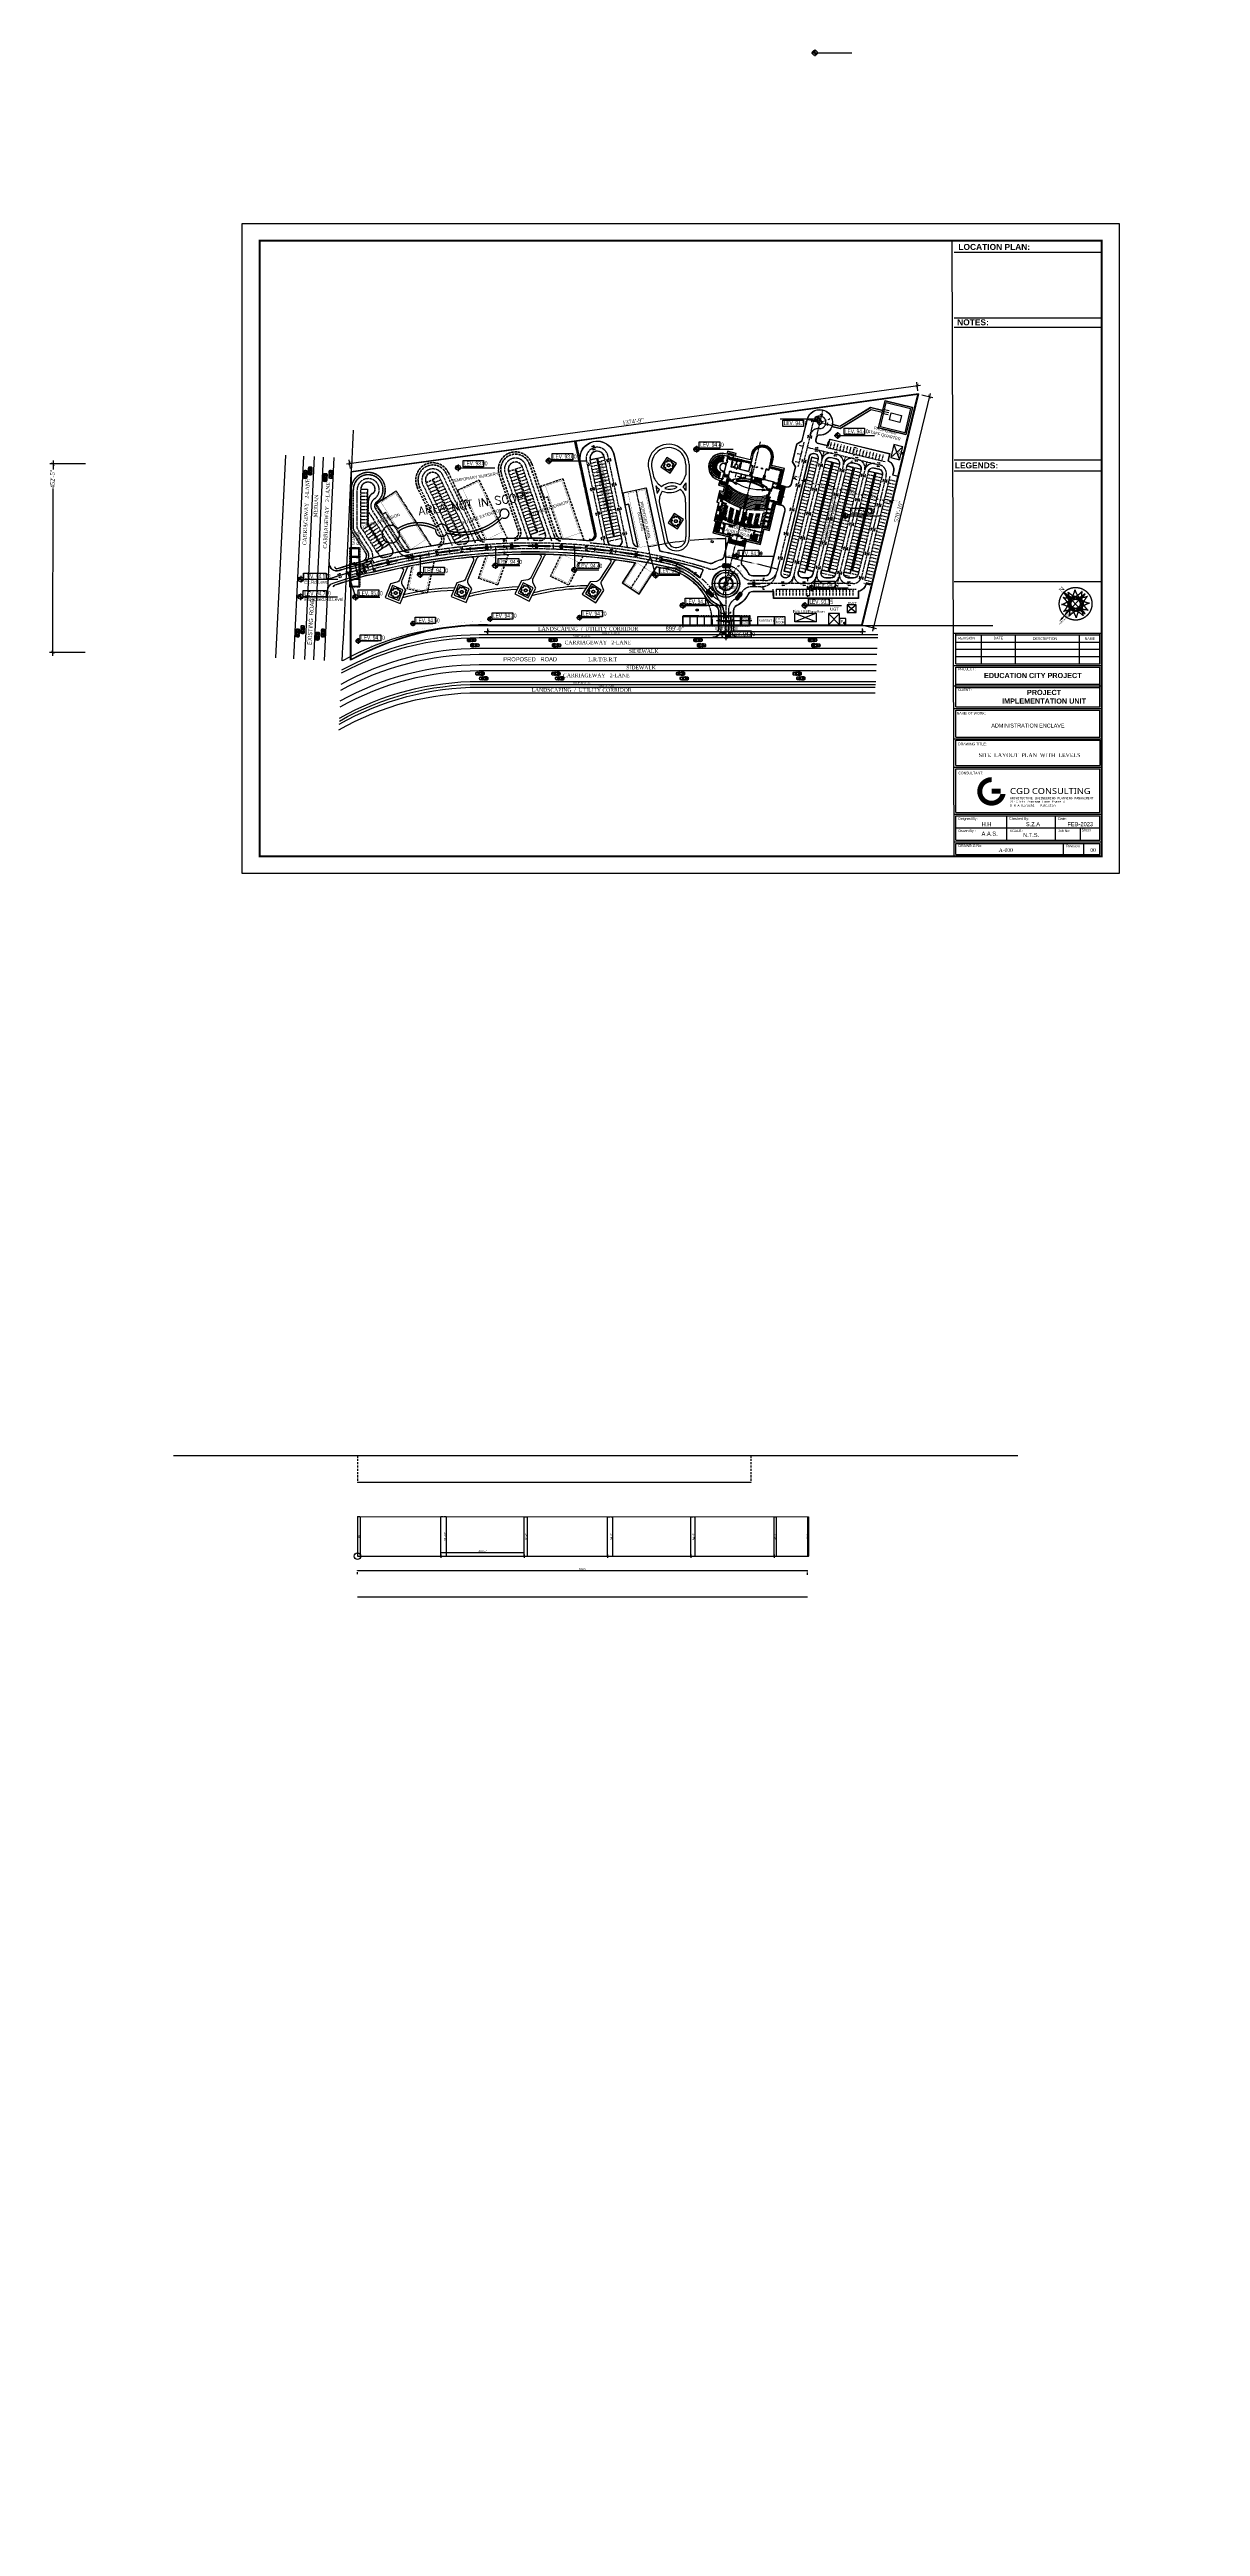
# Model space of a CAD drawing. Header units: inches. Extents: x 4262 to 79984, y 395 to 71914.
# Drawn here: x 46838 to 79984, y 585 to 71914 of the extents above; entities outside this region: 2.
import ezdxf
from ezdxf.enums import TextEntityAlignment as Align

# ---------------------------------------------------------------- set-up
doc = ezdxf.new("R2010")
doc.units = ezdxf.units.IN
doc.header["$LTSCALE"] = 10
doc.header["$PDMODE"] = 32
for name, pattern in [('ACAD_ISO10W100', [18, 12, -3, 0, -3]), ('Amconstr', [9999, 9999, 0]), ('CENTER', [2, 1.25, -0.25, 0.25, -0.25]), ('CENTER2', [28.575, 19.05, -3.175, 3.175, -3.175]), ('DASHED', [0.75, 0.5, -0.25]), ('HIDDEN', [9.525, 6.35, -3.175]), ('HIDDEN2', [0.1875, 0.125, -0.0625]), ('XREF-AUDI GRD-FIRST & ROOF PLANS$0$HIDDEN', [0.375, 0.25, -0.125])]:
    doc.linetypes.add(name, pattern=pattern)
for name, color, linetype in [('-LEVEL 12', 1, 'Continuous'), ('03--GRID', 8, 'CENTER2'), ('06--LINE-1', 9, 'Continuous'), ('06--LINE-1 HID', 2, 'HIDDEN'), ('06--LINE-2', 2, 'Continuous'), ('1_DIM', 1, 'Continuous'), ('1_TEXT', 6, 'Continuous'), ('afaq', 6, 'Continuous'), ('arch-win', 40, 'Continuous'), ('Bund', 13, 'Continuous'), ('CAR', 253, 'Continuous'), ('CARS', 2, 'Continuous'), ('CKS_PROPERTY LINE', 5, 'Continuous'), ('coches', 7, 'Continuous'), ('COL', 6, 'Continuous'), ('E--CONCRETE-1', 6, 'Continuous'), ('E--CONCRETE-SHADE', 253, 'Continuous'), ('F--BLOCKWALL-1', 2, 'Continuous'), ('F--BLOCKWALL-2', 3, 'Continuous'), ('F--BLOCKWALL-3', 4, 'Continuous'), ('FOOTPATH', 1, 'Continuous'), ('FURNITUR', 151, 'Continuous'), ('GC', 3, 'Continuous'), ('H', 1, 'Continuous'), ('H--CLADDING-1', 1, 'Continuous'), ('L--DOORS-1', 1, 'Continuous'), ('L--WINDOW-0', 8, 'Continuous'), ('L--WINDOW-2', 2, 'Continuous'), ('M--HANDRAIL', 9, 'Continuous'), ('M--STAIR', 2, 'Continuous'), ('M--STAIR IDD', 1, 'HIDDEN'), ('MS GATE', 1, 'Continuous'), ('N', 170, 'Continuous'), ('N--SANITARY-1', 31, 'Continuous'), ('NOITHAT', 21, 'Continuous'), ('NORTH DIR', 7, 'Continuous'), ('ONELIB-LABCLASSSTRUCTURE', 1, 'Continuous'), ('Plot Boundary', 1, 'Continuous'), ('PLOT LINE', 3, 'Continuous'), ('ROAD CL', 251, 'CENTER'), ('roads & footpath', 161, 'Continuous'), ('TEXT', 3, 'Continuous'), ('VILLA 200 TITLE SHEET$0$SHEET', 7, 'Continuous'), ('VILLA 200 TITLE SHEET$0$TEXT_R', 1, 'Continuous'), ('W--ELE-1', 2, 'Continuous'), ('WALL', 4, 'Continuous'), ('WALL HATCH EXIST', 253, 'Continuous'), ('XREF-AUDI GRD-FIRST & ROOF PLANS$0$06--LINE-1 HID', 41, 'XREF-AUDI GRD-FIRST & ROOF PLANS$0$HIDDEN'), ('XREF-AUDI GRD-FIRST & ROOF PLANS$0$E--CONCRETE-4', 4, 'Continuous')]:
    doc.layers.add(name, color=color, linetype=linetype)
for name, color, linetype, lineweight in [('07--DIM-3', 3, 'Continuous', 35), ('1_CAR', 1, 'Continuous', 0), ('E--CONCRETE-4', 4, 'Continuous', 40), ('K--CEILING-0', 9, 'Continuous', 18), ('OPENING', 2, 'Continuous', 15)]:
    doc.layers.add(name, color=color, linetype=linetype, lineweight=lineweight)
doc.styles.add('222', font='romant.shx')
doc.styles.add('3-16', font='arial.ttf')
doc.styles.add('ARC_IMP 001 1_1', font='ARIALN.TTF', dxfattribs={"height": 0.078125})
doc.styles.add('ARIAL', font='arial.ttf')
doc.styles.add('OUT', font='times.ttf')
doc.styles.get("Standard").update_dxf_attribs({"font": 'sanss___.ttf'})
doc.styles.add('STANDARD BLOWUP', font='times.ttf', dxfattribs={"width": 0.85})
doc.styles.add('TIME NEW', font='times.ttf')
doc.styles.add('VILLA 200 TITLE SHEET$0$ROMANC', font='times.ttf')
doc.styles.add('VILLA 200 TITLE SHEET$0$Standard', font='sanss___.ttf')
doc.styles.add('VILLA 200 TITLE SHEET$0$style8', font='times.ttf')
doc.dimstyles.new('1-8', dxfattribs={"dimtxt": 8, "dimasz": 4, "dimexe": 2, "dimexo": 2, "dimgap": 1, "dimtad": 1, "dimdec": 4, "dimzin": 0, "dimdsep": 46, "dimlunit": 4, "dimtxsty": '3-16', "dimblk": 'ARCHTICK', "dimcen": 4, "dimclrd": 1, "dimclre": 8, "dimclrt": 2, "dimadec": 3, "dimazin": 0, "dimtfac": 1, "dimtdec": 4, "dimtofl": 0, "dimtmove": 2, "dimatfit": 3, "dimldrblk": 'AERO', "dimfxl": 0.18, "dimtolj": 1, "dimtzin": 0, "dimarcsym": 0})
doc.dimstyles.new('3-32', dxfattribs={"dimscale": 1.5, "dimtxt": 8, "dimasz": 3, "dimexe": 4, "dimexo": 4, "dimgap": 3, "dimtad": 1, "dimdec": 0, "dimzin": 3, "dimdsep": 46, "dimlunit": 4, "dimtxsty": 'STANDARD BLOWUP', "dimblk": 'DOT', "dimcen": 0.09375, "dimclrd": 8, "dimclre": 8, "dimclrt": 2, "dimadec": 0, "dimazin": 0, "dimtfac": 1, "dimtdec": 0, "dimtix": 1, "dimtofl": 0, "dimtmove": 2, "dimatfit": 0, "dimldrblk": 'DIM AERO', "dimfxl": 0.1875, "dimfrac": 2, "dimtolj": 1, "dimtzin": 3, "dimarcsym": 0})
doc.dimstyles.new('Copy of Dim 1-32', dxfattribs={"dimtxt": 120, "dimasz": 96, "dimexe": 96, "dimexo": 96, "dimgap": 24, "dimtad": 1, "dimdec": 0, "dimzin": 3, "dimdsep": 46, "dimlunit": 4, "dimtxsty": 'TIME NEW', "dimblk": 'ARCHTICK', "dimcen": 24, "dimdle": 96, "dimclrd": 1, "dimclre": 1, "dimclrt": 3, "dimadec": 0, "dimazin": 0, "dimtfac": 1, "dimtdec": 0, "dimtofl": 0, "dimtmove": 0, "dimatfit": 3, "dimfxl": 1, "dimtolj": 1, "dimtzin": 0, "dimarcsym": 1})
doc.dimstyles.new('STANDARD_WS', dxfattribs={"dimscale": 180, "dimtxt": 0.18, "dimasz": 0.0625, "dimexe": 0.1875, "dimexo": 0.0625, "dimgap": 0.09375, "dimtad": 0, "dimdec": 0, "dimzin": 3, "dimdsep": 46, "dimlunit": 4, "dimtxsty": 'Standard', "dimblk": 'DOT', "dimcen": 0.09375, "dimadec": 3, "dimazin": 0, "dimtfac": 1, "dimtdec": 0, "dimtofl": 0, "dimtmove": 1, "dimatfit": 3, "dimldrblk": 'CLOSED', "dimfxl": 1, "dimfrac": 2, "dimtolj": 1, "dimtzin": 3, "dimarcsym": 0})

# ---------------------------------------------------------------- blocks, each defined once
blk = doc.blocks.new('A$C20319cff')
at = {"layer": 'MS GATE'}
for p, q in [((5, 146), (6, 146)), ((147, 149), (147, 149)), ((147, 149), (147, 149))]:
    blk.add_line(p, q, dxfattribs=at)
for points in [[(1, 149), (0, 149), (0, 149)], [(0, 149), (0, 148), (0, 148)], [(1, 148), (0, 148), (0, 148)], [(1, 143), (0, 143), (0, 143)], [(0, 142), (0, 143), (0, 143)], [(1, 142), (0, 142), (0, 142)], [(1, 149), (1, 149), (1, 149)], [(1, 149), (1, 148), (2, 148)], [(2, 149), (1, 149), (1, 149)], [(1, 149), (2, 149), (1, 149)], [(1, 143), (1, 143), (1, 143)], [(2, 143), (1, 143), (1, 143)], [(1, 142), (2, 142), (1, 143)], [(1, 142), (1, 142), (2, 142)], [(3, 149), (3, 148), (2, 148)], [(3, 149), (2, 149), (2, 149)], [(3, 143), (3, 142), (2, 142)], [(3, 143), (2, 143), (2, 143)], [(5, 149), (3, 149), (3, 149)], [(5, 148), (3, 148), (3, 148)], [(5, 143), (3, 143), (3, 143)], [(5, 142), (3, 142), (3, 142)], [(6, 149), (6, 149), (6, 149)], [(7, 149), (6, 149), (6, 149)], [(6, 149), (7, 149), (7, 149)], [(6, 149), (7, 149), (7, 149)], [(6, 149), (6, 149), (6, 149)], [(6, 148), (6, 148), (6, 148)], [(7, 148), (6, 148), (6, 148)], [(6, 148), (6, 148), (6, 148)], [(6, 148), (7, 148), (7, 148)], [(6, 148), (7, 148), (7, 148)], [(6, 143), (6, 143), (6, 143)], [(7, 143), (6, 143), (6, 143)], [(6, 143), (6, 143), (6, 143)], [(6, 143), (7, 143), (7, 143)], [(6, 143), (7, 143), (7, 143)], [(6, 142), (6, 142), (6, 142)], [(7, 142), (6, 142), (6, 142)], [(6, 142), (7, 142), (7, 142)], [(6, 142), (7, 142), (7, 142)], [(6, 142), (6, 142), (6, 142)], [(7, 148), (7, 149), (7, 149)], [(7, 148), (7, 149), (7, 149)], [(7, 149), (7, 149), (7, 149)], [(7, 148), (7, 146), (7, 146)], [(9, 148), (7, 148), (7, 148)], [(7, 148), (7, 148), (7, 148)], [(7, 145), (7, 144), (7, 144)], [(7, 143), (7, 141), (7, 141)], [(7, 143), (7, 142), (7, 142)], [(7, 143), (7, 142), (7, 142)], [(7, 143), (7, 143), (7, 143)], [(7, 142), (7, 142), (7, 142)], [(7, 141), (7, 139), (7, 139)], [(7, 138), (7, 137), (7, 137)], [(11, 146), (11, 148), (10, 148)], [(11, 144), (11, 145), (11, 145)], [(11, 141), (11, 143), (11, 143)], [(11, 139), (11, 141), (11, 141)], [(11, 137), (11, 138), (11, 138)], [(146, 145), (146, 146), (146, 146)], [(147, 149), (147, 149), (147, 149)], [(147, 146), (147, 149), (147, 149)], [(147, 146), (147, 149), (147, 149)], [(148, 146), (147, 145), (147, 145)], [(147, 146), (147, 146), (148, 146)]]:
    blk.add_lwpolyline(points, dxfattribs=at)
for points in [[(6, 141), (6, 150), (5, 150), (5, 141)], [(6, 144), (6, 147), (11, 147), (11, 144)], [(7, 148), (7, 143), (11, 143), (11, 148)], [(149, 143), (7, 143), (7, 148), (149, 148)], [(7, 0), (11, 0), (11, 144), (7, 144)], [(9, 146), (8, 146), (8, 145), (8, 146), (8, 146), (8, 146), (8, 146), (8, 146)], [(9, 146), (8, 146), (8, 145), (8, 146), (8, 146), (8, 146), (8, 146), (8, 146)], [(9, 146), (9, 146), (9, 146), (9, 146), (9, 146), (9, 146), (9, 147), (9, 146)], [(9, 146), (9, 146), (9, 146), (9, 146), (9, 146), (9, 146), (9, 146), (9, 146)], [(9, 146), (9, 146), (9, 146), (9, 146), (9, 146), (9, 146), (9, 146), (9, 146)], [(9, 146), (9, 146), (9, 146), (9, 146), (9, 146), (9, 146), (9, 146), (9, 146)], [(9, 145), (9, 145), (9, 145), (9, 145), (9, 145), (9, 145), (9, 145), (9, 145)], [(9, 145), (9, 145), (9, 145), (9, 145), (9, 145), (9, 145), (9, 145), (9, 145)], [(9, 145), (9, 145), (9, 145), (9, 145), (9, 145), (9, 145), (9, 145)], [(9, 145), (9, 145), (9, 145), (9, 145), (9, 145), (9, 145), (9, 145), (9, 145)], [(10, 146), (10, 146), (10, 146), (10, 146), (10, 146), (10, 146), (10, 147), (10, 146)], [(10, 146), (10, 146), (10, 145), (10, 146), (10, 146), (10, 146), (10, 146), (10, 146)], [(10, 146), (10, 146), (10, 146), (10, 146), (10, 146), (10, 146), (10, 146), (10, 146)], [(10, 146), (10, 146), (10, 145), (10, 146), (10, 146), (10, 146), (10, 146), (10, 146)], [(10, 146), (10, 146), (10, 146), (10, 146), (10, 146), (10, 146), (10, 146), (10, 146)], [(10, 146), (10, 146), (10, 146), (10, 146), (10, 146), (10, 146), (10, 146)], [(10, 145), (10, 145), (10, 145), (10, 145), (10, 145), (10, 145), (10, 145), (10, 145)], [(10, 145), (10, 145), (10, 145), (10, 145), (10, 145), (10, 145), (10, 145), (10, 145)], [(10, 145), (10, 145), (10, 145), (10, 145), (10, 145), (10, 145), (10, 145)], [(10, 145), (10, 145), (10, 145), (10, 145), (10, 145), (10, 145), (10, 145)], [(15, 143), (15, 148), (17, 148), (17, 143)], [(21, 143), (21, 148), (23, 148), (23, 143)], [(27, 143), (27, 148), (29, 148), (29, 143)], [(34, 143), (34, 148), (36, 148), (36, 143)], [(40, 143), (40, 148), (42, 148), (42, 143)], [(46, 143), (46, 148), (48, 148), (48, 143)], [(52, 143), (52, 148), (54, 148), (54, 143)], [(59, 143), (59, 148), (61, 148), (61, 143)], [(65, 143), (65, 148), (67, 148), (67, 143)], [(71, 143), (71, 148), (73, 148), (73, 143)], [(77, 143), (77, 148), (79, 148), (79, 143)], [(84, 143), (84, 148), (86, 148), (86, 143)], [(90, 143), (90, 148), (92, 148), (92, 143)], [(96, 143), (96, 148), (98, 148), (98, 143)], [(102, 143), (102, 148), (104, 148), (104, 143)], [(109, 143), (109, 148), (111, 148), (111, 143)], [(115, 143), (115, 148), (117, 148), (117, 143)], [(121, 143), (121, 148), (123, 148), (123, 143)], [(127, 143), (127, 148), (129, 148), (129, 143)], [(133, 143), (133, 148), (136, 148), (136, 143)], [(140, 143), (140, 148), (142, 148), (142, 143)], [(145, 148), (145, 143), (149, 143), (149, 148)], [(145, 147), (145, 144), (149, 144), (149, 147)]]:
    blk.add_lwpolyline(points, close=True, dxfattribs=at)
at = {"layer": 'MS GATE', "linetype": 'HIDDEN2', "ltscale": 3}
blk.add_arc((11, 138), 138, 270.36886, 2.06885, dxfattribs=at)
at = {"layer": 'MS GATE'}
for points in [[(147, 149), (146, 148), (146, 150), (147, 149)], [(146, 146), (146, 146), (147, 146), (147, 146)], [(147, 145), (147, 145), (146, 145), (146, 145)]]:
    blk.add_open_spline(points, degree=3, dxfattribs=at)
blk = doc.blocks.new('_ArchTick')
at = {"color": 0, "const_width": 0.15}
blk.add_lwpolyline([(-0.5, -0.5), (0.5, 0.5)], dxfattribs=at)
blk = doc.blocks.new('*D17')
at = {"layer": '07--DIM-3', "color": 1, "linetype": 'Amconstr', "lineweight": -2, "transparency": 16777216}
for p, q in [((55388, 59987), (71923, 62253)), ((71849, 62090), (71815, 62335)), ((55504, 59850), (55471, 60095))]:
    blk.add_line(p, q, dxfattribs=at)
at = {"layer": 'Defpoints', "color": 0, "linetype": 'Amconstr', "transparency": 16777216}
for p in [(71828, 62240), (71862, 61995), (55517, 59755)]:
    blk.add_point(p, dxfattribs=at)
at = {"layer": '07--DIM-3', "color": 1, "linetype": 'Amconstr', "lineweight": -2, "transparency": 16777216, "xscale": 96, "yscale": 96, "zscale": 96}
for p, rotation in [((71828, 62240), 7.80334522776029), ((55484, 60000), 187.8033452277602)]:
    blk.add_blockref('_ArchTick', p, dxfattribs=dict(at, rotation=rotation))
at = {"layer": '07--DIM-3', "color": 3, "linetype": 'Amconstr', "lineweight": 25, "transparency": 16777216, "insert": (63644, 61205), "char_height": 120, "attachment_point": 5, "rotation": 7.80335, "style": 'TIME NEW'}
blk.add_mtext('\\A1;1374\'-9"', dxfattribs=at)
blk = doc.blocks.new('*D18')
at = {"layer": '07--DIM-3', "color": 1, "linetype": 'Amconstr', "lineweight": -2, "transparency": 16777216}
for p, q in [((47871, 59979), (46847, 59980)), ((46943, 60076), (46943, 59824)), ((46933, 54456), (46942, 59273)), ((47862, 54550), (46838, 54552))]:
    blk.add_line(p, q, dxfattribs=at)
at = {"layer": 'Defpoints', "color": 0, "linetype": 'Amconstr', "transparency": 16777216}
for p in [(47967, 59979), (46934, 54552), (47958, 54550)]:
    blk.add_point(p, dxfattribs=at)
at = {"layer": '07--DIM-3', "color": 1, "linetype": 'Amconstr', "lineweight": -2, "transparency": 16777216, "xscale": 96, "yscale": 96, "zscale": 96}
for p, rotation in [((46943, 59980), 89.9015060500489), ((46934, 54552), 269.9015060500489)]:
    blk.add_blockref('_ArchTick', p, dxfattribs=dict(at, rotation=rotation))
at = {"layer": '07--DIM-3', "color": 3, "linetype": 'Amconstr', "lineweight": 25, "transparency": 16777216, "insert": (46924, 59549), "char_height": 120, "attachment_point": 5, "rotation": 89.90151, "style": 'TIME NEW'}
blk.add_mtext('\\A1;452\'-5"', dxfattribs=at)
blk = doc.blocks.new('*D19')
at = {"layer": '07--DIM-3', "color": 1, "linetype": 'Amconstr', "lineweight": -2, "transparency": 16777216}
for p, q in [((72204, 62010), (70538, 55168)), ((71955, 61972), (72275, 61894)), ((70335, 55317), (70654, 55239))]:
    blk.add_line(p, q, dxfattribs=at)
at = {"layer": 'Defpoints', "color": 0, "linetype": 'Amconstr', "transparency": 16777216}
for p in [(71862, 61995), (70241, 55339), (70561, 55262)]:
    blk.add_point(p, dxfattribs=at)
at = {"layer": '07--DIM-3', "color": 1, "linetype": 'Amconstr', "lineweight": -2, "transparency": 16777216, "xscale": 96, "yscale": 96, "zscale": 96}
for p, rotation in [((72181, 61917), 76.31633277779137), ((70561, 55262), 256.3163327777914)]:
    blk.add_blockref('_ArchTick', p, dxfattribs=dict(at, rotation=rotation))
at = {"layer": '07--DIM-3', "color": 3, "linetype": 'Amconstr', "lineweight": 25, "transparency": 16777216, "insert": (71288, 58609), "char_height": 120, "attachment_point": 5, "rotation": 76.31633, "style": 'TIME NEW'}
blk.add_mtext('\\A1;570\'-10"', dxfattribs=at)
blk = doc.blocks.new('A$C6C2F1E0A')
at = {"layer": 'coches', "color": 0, "linetype": 'ByBlock', "lineweight": -3}
for p, q in [((0.8, 0.3), (1.3, 0.3)), ((1.3, 0.3), (0.8, 0.3)), ((1.9, 0.5), (1.8, 0.6)), ((2.1, 0.5), (2, 0.7)), ((2.1, 0.5), (2, 0.7)), ((2.7, 0.5), (2.6, 0.7)), ((2.7, 0.5), (2.6, 0.7)), ((3, 0.5), (2.7, 0.5)), ((3.5, 0.9), (2.9, 0.9)), ((2.9, 0.5), (2.9, 0)), ((3.3, 0.5), (2.9, 0.5)), ((2.9, 0), (2.9, 0.4)), ((2.9, -0.4), (2.9, 0)), ((2.9, 0), (2.9, -0.5)), ((3.3, 0.5), (3, 0.5)), ((3.5, 0.5), (3.3, 0.5)), ((3.8, 0.5), (3.5, 0.5)), ((3.5, 0), (3.5, 0.3)), ((3.5, -0.3), (3.5, 0)), ((3.6, 0.4), (3.6, 0)), ((3.6, 0), (3.6, -0.4)), ((3.7, 0.5), (3.7, 0.5)), ((4.1, 0.5), (3.8, 0.5)), ((3.9, 0), (3.9, 0.4)), ((3.9, -0.4), (3.9, 0)), ((0.8, -0.3), (1.3, -0.3)), ((1.3, -0.3), (0.8, -0.3)), ((2, -0.6), (1.7, -0.7)), ((1.7, -0.7), (2.3, -0.7)), ((1.7, -0.8), (2.4, -0.8)), ((1.8, -0.6), (1.9, -0.5)), ((2.1, -0.5), (2, -0.7)), ((2.1, -0.5), (2, -0.7)), ((2.3, -0.7), (2.6, -0.7)), ((2.7, -0.5), (2.6, -0.7)), ((2.7, -0.5), (2.6, -0.7)), ((2.7, -0.5), (3, -0.5)), ((2.9, -0.5), (3.3, -0.5)), ((2.9, -0.9), (3.5, -0.9)), ((3, -0.5), (3.3, -0.5)), ((3.3, -0.5), (3.5, -0.5)), ((3.8, -0.5), (3.5, -0.5)), ((3.7, -0.5), (3.7, -0.5)), ((4.1, -0.5), (3.8, -0.5))]:
    blk.add_line(p, q, dxfattribs=at)
for points in [[(2.4, 0.8, -0.024995), (2.4, 0.8), (1.7, 0.8, -0.093665), (1.6, 0.8, -0.044974), (1.4, 0.8, 0.242846), (1.5, 0.7, -0.066443), (1.7, 0.7, 0.284222), (1.7, 0.7)], [(2.6, 0.7), (2.3, 0.7), (1.7, 0.7), (2, 0.6, 0.071916), (2.1, 0.5, 0.014486), (2.8, 0.5, 0.015753), (3.2, 0.6, 0.648), (3.2, 0.6, 0.010841), (3.1, 0.6, 0.038718), (2.6, 0.7, 0.192613), (2.6, 0.8)]]:
    blk.add_lwpolyline(points, format="xyb", dxfattribs=at)
blk.add_lwpolyline([(2.6, 0.7), (2.6, 0.7)], dxfattribs=at)
blk.add_circle((0.3, 0), 0.0266, dxfattribs=at)
for centre, radius, start, end in [((2.1, -0.1), 2.14, 165.8561, 178.6137), ((2.1, 0.1), 2.14, 181.3863, 194.1439), ((0.8, 0.3), 0.713, 139.8356, 163.0263), ((0.4, 0.4), 0.377, 117.9341, 165.8561), ((0.2, 0.4), 0.0622, 163.0263, 273.4503), ((2, 0), 1.85, 167.5836, 179.4615), ((2, 0), 1.85, 180.5385, 192.4164), ((0.4, 0.5), 0.25, 127.028, 151.6532), ((0.5, 0.6), 0.219, 164.1178, 200.1268), ((0.3, 0.5), 0.151, 151.6532, 191.6286), ((-7.5, 47.8), 48, 279.1905, 280.8179), ((0.3, 0.6), 0.15, 237.7927, 290.4863), ((0.3, 0.5), 0.0721, 191.6286, 237.7927), ((1, -2), 2.84, 80.8502, 105.0021), ((0.3, 0.6), 0.0561, 99.1163, 164.1178), ((0.3, 0.6), 0.0991, 44.3179, 99.1163), ((0.3, 0.6), 0.106, 37.9901, 112.4095), ((0.3, 0.5), 0.0734, 202.5631, 318.9552), ((0.3, 0.6), 0.109, 356.0625, 44.3179), ((0.3, 0.6), 0.146, 327.3729, 37.9901), ((0.3, 0.6), 0.141, 318.9552, 356.0625), ((0.3, 0.6), 0.106, 290.4863, 327.3729), ((1.3, 0.7), 0.0587, 88.9813, 160.0291), ((1.3, 0.7), 0.0421, 169.1057, 256.3949), ((1.3, 0.6), 0.0745, 24.0009, 68.7529), ((1.3, 0.4), 0.309, 80.0244, 93.711), ((3.5, 0), 2.16, 163.0913, 179.1793), ((1.3, 0.8), 0.161, 256.3949, 281.2917), ((1.3, 0.9), 0.29, 279.8631, 292.3211), ((3.5, 0), 2.16, 180.8207, 196.9087), ((1.4, 0.7), 0.0224, 299.1034, 22.9832), ((3.1, 0), 1.61, 163.3105, 178.5788), ((-1.1, -0.7), 2.66, 8.2627, 16.7299), ((1.4, 0.1), 0.0143, 16.9212, 209.452), ((-0.6, -0.5), 2.15, 1.6045, 16.9212), ((1.7, 0.4), 0.243, 89.731, 135.9605), ((1.8, 0.4), 0.288, 130.3021, 163.3105), ((1.8, 0.7), 0.18, 109.8569, 171.1321), ((1.6, 0.4), 0.209, 58.5386, 101.741), ((1.7, 0.9), 0.023, 356.1352, 109.8569), ((1.5, 0.9), 0.272, 329.8315, 356.1352), ((1.9, 0.5), 0.0678, 345.774, 73.1452), ((5.5, 0), 3.59, 172.3421, 179.6342), ((5.5, 0), 3.59, 180.3658, 187.6579), ((2.5, 0.6), 0.227, 85.3914, 120.853), ((2.5, 0.7), 0.0619, 53.34, 130.5245), ((2.5, 0.8), 0.06, 231.9068, 311.9577), ((2.5, 0.7), 0.0622, 34.5743, 84.6458), ((2.6, 1.4), 0.662, 268.1893, 293.5908), ((2.4, 1.3), 0.564, 275.8996, 280.6987), ((2.9, 0.7), 0.167, 95.1224, 113.5908), ((3, 0.4), 0.0806, 119.4221, 181.6531), ((2.9, 0.5), 0.05, 98.3498, 183.3387), ((3.3, 0.2), 0.345, 69.3284, 87.2077), ((2.7, -2.6), 3.59, 69.1236, 77.1575), ((3.4, 0.4), 0.069, 24.9469, 69.3284), ((-3.9, 0.1), 7.47, 359.5886, 3.4511), ((3.1, 0.3), 0.447, 358.5563, 20.6788), ((-3.9, -0.1), 7.47, 356.5489, 0.4114), ((3.7, 0.4), 0.0564, 86.7926, 175.4907), ((3.7, -0.3), 0.736, 77.7157, 85.2325), ((4, 0.8), 0.128, 198.9069, 239.4435), ((3.8, 0.4), 0.0977, 8.5929, 77.7157), ((3.8, 0.4), 0.329, 38.5491, 67.8682), ((3.7, 0.4), 0.399, 12.4252, 60.1974), ((3.8, 0.3), 0.456, 36.82, 71.8248), ((3.4, 0.3), 0.741, 5.9587, 26.3467), ((1.8, 0), 2.39, 0.6326, 11.5834), ((1.9, 0), 2.25, 359.4726, 7.8972), ((1.9, 0), 2.25, 352.1028, 0.5274), ((1.8, 0), 2.39, 348.4166, 359.3674), ((2.3, 0), 1.9, 0.3429, 17.2682), ((2.3, 0), 1.9, 342.7318, 359.6571), ((0.2, -0.4), 0.0622, 86.5497, 196.9737), ((0.8, -0.3), 0.713, 196.9737, 220.1644), ((0.4, -0.4), 0.377, 194.1439, 242.0659), ((-7.5, -47.8), 48, 79.1821, 80.8095), ((0.3, -0.6), 0.15, 69.5137, 122.2073), ((0.3, -0.5), 0.0721, 122.2073, 168.3714), ((0.3, -0.5), 0.151, 168.3714, 208.3468), ((0.5, -0.6), 0.219, 159.8732, 195.8822), ((0.4, -0.5), 0.25, 208.3468, 232.972), ((0.3, -0.5), 0.0734, 41.0448, 157.4369), ((0.3, -0.6), 0.0561, 195.8822, 260.8837), ((0.3, -0.6), 0.106, 247.5905, 322.0099), ((0.3, -0.6), 0.0991, 260.8837, 315.6821), ((1, 2), 2.84, 254.9979, 279.1498), ((0.3, -0.6), 0.106, 32.6271, 69.5137), ((0.3, -0.6), 0.146, 322.0099, 32.6271), ((0.3, -0.6), 0.141, 3.9375, 41.0448), ((0.3, -0.6), 0.109, 315.6821, 3.9375), ((1.3, -0.7), 0.0421, 103.6051, 190.8943), ((1.3, -0.7), 0.0587, 199.9709, 271.0187), ((1.3, -0.8), 0.161, 78.7083, 103.6051), ((1.3, -0.9), 0.29, 67.6789, 80.1369), ((1.3, -0.6), 0.0745, 291.2471, 335.9991), ((1.3, -0.4), 0.309, 266.289, 279.9756), ((3.1, 0), 1.61, 179.6179, 185.9686), ((1.4, -0.1), 0.0107, 20.4589, 234.6463), ((-0.7, -1), 2.32, 12.8462, 21.4384), ((-0.9, -1), 2.45, 10.4806, 20.4589), ((1.4, -0.7), 0.0224, 337.0168, 60.8966), ((1.5, -0.8), 0.121, 89.0984, 143.6975), ((1.5, -1.6), 0.874, 83.421, 93.7212), ((3.1, 0), 1.61, 189.5681, 196.6895), ((3.3, -0.1), 1.79, 188.2627, 193.8902), ((1.7, -0.4), 0.212, 192.8462, 212.2634), ((1.8, -0.4), 0.288, 196.6895, 229.6979), ((1.7, -0.4), 0.243, 224.0395, 270.269), ((1.5, -0.2), 0.505, 269.2761, 284.4814), ((1.6, -0.4), 0.209, 258.259, 301.4614), ((1.8, -0.7), 0.18, 188.8679, 250.1431), ((1.7, -1.1), 0.3, 79.298, 100.702), ((1.7, -0.7), 0.0287, 90.59, 154.0552), ((1.5, -0.9), 0.272, 3.8648, 30.1685), ((1.7, -0.9), 0.023, 250.1431, 3.8648), ((1.9, -0.5), 0.0678, 286.8548, 14.226), ((2.1, -0.9), 0.377, 96.5342, 112.9878), ((2.3, -13.3), 12.7, 87.5803, 90.8999), ((2.5, -0.6), 0.227, 239.147, 274.6086), ((2.4, -1.3), 0.564, 91.9386, 97.6657), ((2.5, -0.7), 0.0619, 229.4755, 306.66), ((2.5, -0.8), 0.06, 48.0423, 128.0932), ((2.6, -1.4), 0.662, 66.4092, 91.8107), ((2.5, -0.7), 0.0622, 275.3542, 325.4257), ((2.4, -1.3), 0.564, 79.3013, 84.1004), ((2.5, 2.3), 3.01, 272.2624, 281.1315), ((2.5, -0.7), 0.13, 328.6574, 12.267), ((2.7, -6.6), 6.05, 84.8428, 88.4528), ((2.9, -0.7), 0.167, 246.4092, 264.8776), ((3, -0.4), 0.0806, 178.3469, 240.5779), ((2.9, -0.5), 0.05, 176.6613, 261.6502), ((2.6, 2), 2.7, 281.1315, 283.6161), ((3.2, -0.6), 0.021, 283.6161, 55.3891), ((3.3, -0.2), 0.345, 272.7923, 290.6716), ((3.1, -0.3), 0.447, 339.3212, 1.4437), ((3.4, -0.4), 0.069, 290.6716, 335.0531), ((2.7, 2.6), 3.59, 282.8425, 290.8764), ((3.7, -0.4), 0.0564, 184.5093, 273.2074), ((3.7, 0.3), 0.736, 274.7675, 282.2843), ((3.8, -0.4), 0.0977, 282.2843, 351.4071), ((4, -0.8), 0.128, 120.5565, 161.0931), ((3.7, -0.4), 0.399, 299.8026, 347.5748), ((3.8, -0.4), 0.329, 292.1318, 321.4509), ((3.8, -0.3), 0.456, 288.1752, 323.18), ((3.4, -0.3), 0.741, 333.6533, 354.0413)]:
    blk.add_arc(centre, radius, start, end, dxfattribs=at)
blk = doc.blocks.new('S PARK')
at = {"layer": 'CAR', "xscale": 942.2849746202844, "yscale": 942.2849746202844, "zscale": 942.2849746202844, "rotation": 90}
blk.add_blockref('A$C6C2F1E0A', (0, 491.622), dxfattribs=at)
blk = doc.blocks.new('admin enlclave road')
at = {"layer": 'CKS_PROPERTY LINE'}
blk.add_line((44934.7, -5330.9), (44591.3, -5378.1), dxfattribs=at)
at = {"layer": 'CKS_PROPERTY LINE', "color": 0, "lineweight": -3}
for points in [[(44445.9, -5281.9), (44458, -5418.4)], [(44458, -5280.9), (44470.1, -5417.4)], [(44465.3, -5280.2), (44477.4, -5416.7)], [(44471.3, -5279.7), (44483.4, -5416.2)], [(44478.6, -5279), (44490.7, -5415.5)]]:
    blk.add_lwpolyline(points, dxfattribs=at)
for points in [[(44503.4, -5420.3, -0.126728), (44592, -5384), (44858.5, -5347.3)], [(44503.5, -5422.3, -0.126876), (44592.3, -5386), (44858.7, -5349.3)], [(44504.2, -5429.8, -0.127418), (44593.3, -5393.2), (44859.4, -5356.6)], [(44504.6, -5433.9, -0.127716), (44593.8, -5397.2), (44859.7, -5360.6)], [(44505.2, -5441.1, -0.128236), (44594.8, -5404.1), (44860.4, -5367.6)], [(44505.6, -5445.2, -0.128534), (44595.3, -5408.1), (44860.7, -5371.6)], [(44506.2, -5452.7, -0.129079), (44596.3, -5415.3), (44861.4, -5378.9)], [(44506.4, -5454.7, -0.129228), (44596.6, -5417.3), (44861.5, -5380.9)], [(44506.6, -5456.8, -0.129377), (44596.8, -5419.2), (44861.7, -5382.8)], [(44506.9, -5460.6, -0.129654), (44597.3, -5422.9), (44862, -5386.5)]]:
    blk.add_lwpolyline(points, format="xyb", dxfattribs=at)
at = {"layer": 'CKS_PROPERTY LINE'}
for centre, radius, start, end in [((-252677.1, -31683.3), 298338.7, 5.051499, 5.081446), ((-252677.1, -31683.3), 298338.7, 5.051499, 5.081446), ((44617.4, -5568.3), 192, 97.8258, 126.621)]:
    blk.add_arc(centre, radius, start, end, dxfattribs=at)
at = {"layer": 'CARS', "xscale": -0.0014, "yscale": 0.0014, "zscale": 0.0014}
for p, rotation in [((44460.7, -5289.5), 185.0048118623942), ((44463.6, -5286.7), 185.0048118623942), ((44474.9, -5296.6), 5.004811863036295), ((44478.3, -5294), 5.004811863036295), ((44742.2, -5367.1, 104), 97.82584931717199), ((44818.8, -5356.6, 104), 97.82584931717199), ((44821.5, -5359.8, 104), 97.82584931717199), ((44645.3, -5380.4, 104), 97.82584931717199), ((44648.1, -5383.6, 104), 97.82584931717199), ((44745, -5370.3, 104), 97.82584931717199), ((44804.8, -5381.4, 104), 277.8258493165299), ((44807.7, -5384.2, 104), 277.8258493165299), ((44470.1, -5396.2), 185.0048118623942), ((44473.1, -5393.5), 185.0048118623942), ((44484.3, -5403.4), 5.004811863036295), ((44487.7, -5400.8), 5.004811863036295), ((44590.8, -5387.9, 104), 97.82584931717199), ((44593.5, -5391.1, 104), 97.82584931717199), ((44726.8, -5392.1, 104), 277.8258493165299), ((44729.7, -5395, 104), 277.8258493165299), ((44592.7, -5410.5, 104), 277.8258493165299), ((44595.6, -5413.4, 104), 277.8258493165299), ((44643.5, -5403.6, 104), 277.8258493165299), ((44646.4, -5406.4, 104), 277.8258493165299)]:
    blk.add_blockref('S PARK', p, dxfattribs=dict(at, rotation=rotation))
at = {"layer": '1_TEXT', "color": 7, "style": 'STANDARD BLOWUP'}
for s, height, rotation, p in [('CARRIAGEWAY   2-LANE ', 2.5, 94.9788, (44464.9, -5317.5)), ('CARRIAGEWAY   2-LANE ', 2.5, 94.9788, (44478.9, -5317.9)), ('MEDIAN', 2.5, 94.9788, (44471, -5313.1)), ('LANDSCAPING  /  UTILITY CORRIDOR', 2.5, 7.8258, (44664.3, -5370.1, -104)), ('CARRIAGEWAY   2-LANE ', 2.5, 7.8258, (44672.5, -5378.3, -104)), ('SIDEWALK', 1.5, 7.8258, (44660.6, -5375.5, -104)), ('BIKE LANE', 1.5, 7.8258, (44679.9, -5370.9, -104)), ('SIDEWALK', 2.5, 7.8258, (44703.5, -5379.9, -104)), ('CARRIAGEWAY   2-LANE ', 2.5, 7.8258, (44674.5, -5400.5, -104)), ('L.R.T/B.R.T ', 2.5, 7.8258, (44677.3, -5389.2, -104)), ('SIDEWALK', 2.5, 7.8258, (44703.3, -5391.2, -104)), ('LANDSCAPING  /  UTILITY CORRIDOR', 2.5, 7.8258, (44665.5, -5411.6, -104)), ('SIDEWALK', 1.5, 7.8258, (44665, -5406.8, -104)), ('BIKE LANE', 1.5, 7.8258, (44681.7, -5406.5, -104))]:
    blk.add_text(s, height=height, rotation=rotation, dxfattribs=at).set_placement(p, align=Align.MIDDLE)
blk = doc.blocks.new('A$C74377E8C')
at = {"color": 8, "linetype": 'HIDDEN'}
blk.add_arc((29, 22), 28, 180, 231.15064, dxfattribs=at)
at = {"layer": 'L--DOORS-1'}
for p, q in [((0, 22), (0, 30)), ((1, 30), (0, 30)), ((1, 22), (0, 22)), ((1, 23), (1, 30)), ((1, 22), (1, 23)), ((1, 23), (1, 23)), ((30, 30), (28, 30)), ((28, 23), (28, 30)), ((29, 23), (28, 23)), ((29, 22), (29, 23)), ((30, 22), (29, 22)), ((30, 22), (30, 30))]:
    blk.add_line(p, q, dxfattribs=at)
for points in [[(8, 3), (28, 23)], [(9, 2), (29, 22), (28, 23)]]:
    blk.add_lwpolyline(points, dxfattribs=at)
blk = doc.blocks.new('DD72')
for points in [[(2, -6), (0, -6), (0, 0), (2, 0)], [(72, 0), (70, 0), (70, -6), (72, -6)]]:
    blk.add_lwpolyline(points, close=True)
for points in [[(2, 31), (2, -3), (3, -3), (3, 31)], [(70, 31), (70, -3), (69, -3), (69, 31)]]:
    blk.add_lwpolyline(points)
at = {"color": 8, "linetype": 'HIDDEN'}
for points in [[(2, -38), (2, -3), (3, -3), (3, -37)], [(70, -38), (70, -3), (69, -3), (69, -37)]]:
    blk.add_lwpolyline(points, dxfattribs=at)
for centre, start, end in [((2, -3), 270, 90), ((70, -3), 90, 270)]:
    blk.add_arc(centre, 34.5, start, end, dxfattribs=at)
blk = doc.blocks.new('*U181')
at = {"layer": 'H--CLADDING-1'}
for p, q in [((6, 0), (12, 6)), ((6, 6), (12, 0))]:
    blk.add_line(p, q, dxfattribs=at)
blk.add_lwpolyline([(12, 6), (12, 0), (6, 0), (6, 6)], close=True, dxfattribs=at)
blk = doc.blocks.new('*U180')
at = {"color": 0, "linetype": 'ByBlock', "lineweight": -2}
for p, rotation in [((1826, 1420), 108.5420449556494), ((1837, 1386), 106.8145340155569), ((1847, 1351), 105.0870230754642), ((1842, 711), 73.99182615379422), ((1856, 1316), 103.3595121353713), ((1851, 746), 75.71933709388694), ((1863, 1281), 101.6320011952786), ((1859, 781), 77.44684803397963), ((1870, 1246), 99.90449025518585), ((1867, 816), 79.17435897407235), ((1876, 1210), 98.17697931509315), ((1873, 851), 80.90186991416505), ((1880, 1174), 96.44946837500022), ((1878, 887), 82.62938085425755), ((1884, 1138), 94.72195743490754), ((1882, 923), 84.35689179435025), ((1886, 1103), 92.99444649481484), ((1885, 959), 86.08440273444316), ((1888, 1067), 91.26693555472191), ((1887, 995), 87.81191367453586), ((1888, 1031), 89.53942461462877), ((1820, 642), 70.53680427360943), ((1831, 676), 72.26431521370193)]:
    blk.add_blockref('*U181', p, dxfattribs=dict(at, rotation=rotation))
blk = doc.blocks.new('DD156')
at = {"color": 8}
for p, q in [((-77, -1), (-58, -1)), ((-58, -3), (-77, -3)), ((-58, -5), (-77, -5)), ((-10, -1), (10, -1)), ((-10, -3), (10, -3)), ((10, -5), (-10, -5)), ((77, -1), (58, -1)), ((58, -3), (77, -3)), ((58, -5), (77, -5))]:
    blk.add_line(p, q, dxfattribs=at)
for p, q in [((-58, -2), (-77, -2)), ((-58, -4), (-77, -4)), ((-10, -2), (10, -2)), ((-10, -4), (10, -4)), ((58, -2), (77, -2)), ((58, -4), (77, -4))]:
    blk.add_line(p, q)
for points in [[(-57, 18), (-57, -3), (-55, -3), (-55, 18)], [(-12, 18), (-12, -3), (-13, -3), (-13, 18)], [(11, 18), (11, -3), (13, -3), (13, 18)], [(56, 18), (56, -3), (55, -3), (55, 18)]]:
    blk.add_lwpolyline(points)
for points in [[(-78, -5), (-77, -5), (-77, -1), (-78, -1)], [(-58, -5), (-57, -5), (-57, -1), (-58, -1)], [(-57, -5), (-58, -5), (-58, -1), (-57, -1)], [(-12, -5), (-10, -5), (-10, -1), (-12, -1)], [(10, -5), (11, -5), (11, -1), (10, -1)], [(56, -5), (58, -5), (58, -1), (56, -1)], [(78, -5), (77, -5), (77, -1), (78, -1)]]:
    blk.add_lwpolyline(points, close=True)
at = {"color": 8, "linetype": 'HIDDEN'}
for points in [[(-57, -24), (-57, -3), (-55, -3), (-55, -24)], [(-12, -24), (-12, -3), (-13, -3), (-13, -24)], [(11, -24), (11, -3), (13, -3), (13, -24)], [(56, -24), (56, -3), (55, -3), (55, -24)]]:
    blk.add_lwpolyline(points, dxfattribs=at)
for centre, start, end in [((-55, -3), 265.90396, 94.09604), ((-13, -3), 85.90396, 274.09604), ((13, -3), 265.90396, 94.09604), ((55, -3), 85.90396, 274.09604)]:
    blk.add_arc(centre, 21, start, end, dxfattribs=at)
blk = doc.blocks.new('D36')
for p, q in [((0, 0), (1, 0)), ((0, 0), (0, -6)), ((1, 0), (1, -1.5)), ((0, -6), (1.5, -6)), ((1, -1.5), (1.5, -1.5)), ((1.5, -1.5), (1.5, -6)), ((34.5, -1.5), (34.5, -6)), ((34.5, -1.5), (35, -1.5)), ((34.5, -6), (36, -6)), ((35, 0), (35, -1.5)), ((35, 0), (36, 0)), ((36, 0), (36, -6))]:
    blk.add_line(p, q)
for points in [[(1, 34), (1, 0), (2.5, 0)], [(2.5, 34), (2.5, 0)]]:
    blk.add_lwpolyline(points)
at = {"color": 8, "linetype": 'HIDDEN'}
blk.add_arc((1, 0), 34, 0, 90, dxfattribs=at)
blk = doc.blocks.new('A$C3B88649F')
at = {"layer": 'L--DOORS-1'}
for points in [[(2, 26), (0, 26), (0, 32), (2, 32)], [(60, 32), (59, 32), (59, 26), (60, 26)]]:
    blk.add_lwpolyline(points, close=True, dxfattribs=at)
for points in [[(2, 57), (2, 29), (3, 29), (3, 57)], [(59, 57), (59, 29), (57, 29), (57, 57)]]:
    blk.add_lwpolyline(points, dxfattribs=at)
at = {"layer": 'L--DOORS-1', "color": 8, "linetype": 'HIDDEN'}
for points in [[(2, 0), (2, 29), (3, 29), (3, 0)], [(59, 0), (59, 29), (57, 29), (57, 0)]]:
    blk.add_lwpolyline(points, dxfattribs=at)
for centre, start, end in [((2, 29), 270, 90), ((59, 29), 90, 270)]:
    blk.add_arc(centre, 28.5, start, end, dxfattribs=at)
blk = doc.blocks.new('_Dot')
at = {"color": 0, "linetype": 'ByBlock', "lineweight": -2}
blk.add_line((-0.5, 0), (-1, 0), dxfattribs=at)
at = {"color": 0, "linetype": 'ByBlock', "const_width": 0.5}
blk.add_lwpolyline([(-0.25, 0, 1), (0.25, 0, 1)], format="xyb", close=True, dxfattribs=at)
blk = doc.blocks.new('DIM AERO')
blk.add_line((0, 0), (-1, 0))
at = {"color": 0, "linetype": 'ByBlock', "const_width": 0.15}
blk.add_lwpolyline([(-1, -1), (0, 0), (-1, 1)], dxfattribs=at)
blk = doc.blocks.new('A$C1CBA1E3D')
blk.add_wipeout([(2, 2), (1, 2), (1, 2), (1, 2), (1, 2), (1, 2), (0, 2), (0, 2), (0, 3), (0, 3), (0, 3), (0, 3), (0, 3), (0, 3), (0, 16), (0, 17), (0, 17), (0, 17), (1, 17), (1, 17), (1, 17), (42, 17), (42, 17), (43, 17), (43, 17), (43, 17), (43, 17), (43, 16), (43, 16), (43, 3), (43, 3), (43, 3), (43, 3), (43, 3), (43, 2), (43, 2), (43, 2), (43, 2), (42, 2), (42, 2), (41, 2), (41, 1), (41, 1), (41, 1), (41, 0), (41, 0), (41, 0), (41, 0), (41, 0), (40, 0), (40, 0), (3, 0), (3, 0), (3, 0), (2, 0), (2, 0), (2, 1), (2, 1), (2, 1)])
at = {"layer": 'FURNITUR', "color": 1}
for p, q in [((0, 3, 0), (0, 16, 0)), ((11, 17, 0), (1, 17, 0)), ((2, 2, 0), (1, 2, 0)), ((42, 17, 0), (2, 17, 0)), ((2, 1, 0), (2, 14, 0)), ((2, 13, 0), (41, 13, 0)), ((2, 13, 0), (2, 1, 0)), ((40, 15, 0), (3, 15, 0)), ((3, 0, 0), (40, 0, 0)), ((15, 15, 0), (15, 0, 0)), ((28, 15, 0), (28, 0, 0)), ((41, 1, 0), (41, 14, 0)), ((41, 2, 0), (42, 2, 0)), ((43, 3, 0), (43, 16, 0))]:
    blk.add_line(p, q, dxfattribs=at)
for centre, start, end in [((1, 16, 0), 90, 180), ((1, 3, 0), 180, 270), ((3, 14, 0), 90, 180), ((3, 1, 0), 180, 270), ((40, 14, 0), 0, 90), ((40, 1, 0), 270, 0), ((42, 16, 0), 0, 90), ((42, 3, 0), 270, 0)]:
    blk.add_arc(centre, 1.08, start, end, dxfattribs=at)
blk = doc.blocks.new('A$C483A7C05')
at = {"layer": '03--GRID', "linetype": 'CENTER', "ltscale": 2}
for p, q in [((6, 23), (8, 21)), ((8, 23), (6, 21)), ((6, 10), (8, 8)), ((8, 10), (6, 8)), ((6, 3), (8, 1)), ((8, 3), (6, 1)), ((151, 23, 0), (153, 21, 0)), ((153, 23, 0), (151, 21, 0)), ((151, 10), (153, 8)), ((153, 10), (151, 8)), ((151, 3, 0), (153, 1, 0)), ((153, 3, 0), (151, 1, 0)), ((295, 23, 0), (297, 21, 0)), ((297, 23, 0), (295, 21, 0)), ((295, 10), (297, 8)), ((297, 10), (295, 8)), ((295, 3, 0), (297, 1, 0)), ((297, 3, 0), (295, 1, 0)), ((439, 23, 0), (441, 21, 0)), ((441, 23, 0), (439, 21, 0)), ((439, 10), (441, 8)), ((441, 10), (439, 8)), ((439, 3, 0), (441, 1, 0)), ((441, 3, 0), (439, 1, 0))]:
    blk.add_line(p, q, dxfattribs=at)
at = {"layer": 'arch-win'}
for p, q in [((6, 3, 0), (0, 3, 0)), ((0, 1, 0), (13, 0, 0)), ((0, 1, 0), (13, 1, 0)), ((6, 23), (6, 3)), ((8, 23), (8, 3)), ((151, 3), (8, 10)), ((8, 8, 0), (157, 0, 0)), ((8, 8, 0), (157, 1, 0)), ((9, 8, 0), (9, 1, 0)), ((151, 21), (151, 3)), ((153, 21), (153, 3)), ((295, 3), (153, 10)), ((153, 8, 0), (153, 1, 0)), ((153, 8, 0), (301, 0, 0)), ((153, 8, 0), (301, 1, 0)), ((295, 21), (295, 3)), ((297, 21), (297, 3)), ((439, 3), (297, 10)), ((297, 8, 0), (297, 1, 0)), ((297, 8, 0), (445, 0, 0)), ((297, 8, 0), (445, 1, 0)), ((439, 21), (439, 3)), ((441, 21), (441, 3)), ((559, 4), (441, 10)), ((441, 8, 0), (441, 1, 0)), ((441, 8, 0), (559, 2, 0)), ((441, 8, 0), (559, 2, 0))]:
    blk.add_line(p, q, dxfattribs=at)
for points in [[(6, 8), (8, 8), (8, 10), (6, 10)], [(6, 1), (8, 1), (8, 3), (6, 3)], [(151, 21), (153, 21), (153, 23), (151, 23)], [(151, 8), (153, 8), (153, 10), (151, 10)], [(151, 1), (153, 1), (153, 3), (151, 3)], [(295, 21), (297, 21), (297, 23), (295, 23)], [(295, 8), (297, 8), (297, 10), (295, 10)], [(295, 1), (297, 1), (297, 3), (295, 3)], [(439, 21), (441, 21), (441, 23), (439, 23)], [(439, 8), (441, 8), (441, 10), (439, 10)], [(439, 1), (441, 1), (441, 3), (439, 3)]]:
    blk.add_lwpolyline(points, close=True, dxfattribs=at)
at = {"layer": 'arch-win', "elevation": 0}
for points in [[(8, 8), (8, 23)], [(13, 2), (13, 2), (13, 0), (13, 0), (13, 2)], [(157, 2), (158, 2), (158, 0), (157, 0), (157, 2)], [(301, 2), (302, 2), (302, 0), (301, 0), (301, 2)], [(445, 2), (446, 2), (446, 0), (445, 0), (445, 2)]]:
    blk.add_lwpolyline(points, dxfattribs=at)
blk = doc.blocks.new('A$C661C3E8E')
at = {"layer": '03--GRID', "linetype": 'CENTER', "ltscale": 2}
for p, q in [((6, 21), (8, 23)), ((8, 21), (6, 23)), ((6, 13), (8, 15)), ((8, 13), (6, 15)), ((6, 0), (8, 2)), ((8, 0), (6, 2)), ((151, 21, 0), (153, 23, 0)), ((153, 21, 0), (151, 23, 0)), ((151, 13), (153, 15)), ((153, 13), (151, 15)), ((151, 0, 0), (153, 2, 0)), ((153, 0, 0), (151, 2, 0)), ((295, 21, 0), (297, 23, 0)), ((297, 21, 0), (295, 23, 0)), ((295, 13), (297, 15)), ((297, 13), (295, 15)), ((295, 0, 0), (297, 2, 0)), ((297, 0, 0), (295, 2, 0))]:
    blk.add_line(p, q, dxfattribs=at)
at = {"layer": 'arch-win'}
for p, q in [((0, 23, 0), (13, 23, 0)), ((0, 22, 0), (13, 23, 0)), ((6, 21, 0), (0, 20, 0)), ((6, 0), (6, 21)), ((8, 16, 0), (157, 23, 0)), ((8, 15, 0), (157, 23, 0)), ((8, 0), (8, 21)), ((151, 21), (8, 13)), ((9, 16, 0), (9, 23, 0)), ((151, 2), (151, 21)), ((153, 16, 0), (153, 23, 0)), ((153, 16, 0), (301, 23, 0)), ((153, 15, 0), (301, 23, 0)), ((153, 2), (153, 21)), ((295, 21), (153, 13)), ((295, 2), (295, 21)), ((297, 16, 0), (297, 23, 0)), ((297, 2), (297, 21)), ((297, 16, 0), (380, 20, 0)), ((297, 15, 0), (380, 20, 0)), ((380, 17), (297, 13))]:
    blk.add_line(p, q, dxfattribs=at)
for points in [[(6, 23), (8, 23), (8, 21), (6, 21)], [(6, 15), (8, 15), (8, 13), (6, 13)], [(151, 23), (153, 23), (153, 21), (151, 21)], [(151, 15), (153, 15), (153, 13), (151, 13)], [(151, 2), (153, 2), (153, 0), (151, 0)], [(295, 23), (297, 23), (297, 21), (295, 21)], [(295, 15), (297, 15), (297, 13), (295, 13)], [(295, 2), (297, 2), (297, 0), (295, 0)]]:
    blk.add_lwpolyline(points, close=True, dxfattribs=at)
at = {"layer": 'arch-win', "elevation": 0}
for points in [[(8, 15), (8, 0)], [(13, 21), (13, 21), (13, 23), (13, 23), (13, 21)], [(157, 21), (158, 21), (158, 23), (157, 23), (157, 21)], [(301, 21), (302, 21), (302, 23), (301, 23), (301, 21)]]:
    blk.add_lwpolyline(points, dxfattribs=at)
blk = doc.blocks.new('A$C43620445')
at = {"color": 8, "linetype": 'HIDDEN'}
for centre, start, end in [((23, 47), 180, 270), ((23, 1), 90, 180)]:
    blk.add_arc(centre, 23, start, end, dxfattribs=at)
at = {"layer": 'L--DOORS-1'}
for p, q in [((23, 48), (31, 48)), ((23, 47), (23, 48)), ((23, 47), (24, 47)), ((23, 0), (23, 1)), ((23, 1), (24, 1)), ((24, 46), (24, 47)), ((24, 46), (31, 46)), ((24, 1), (24, 1)), ((24, 1), (31, 1)), ((31, 46), (31, 48)), ((31, 0), (31, 1)), ((23, 0), (31, 0))]:
    blk.add_line(p, q, dxfattribs=at)
for points in [[(0, 47), (23, 47), (23, 45)], [(0, 45), (23, 45)], [(0, 1), (23, 1), (23, 2)], [(0, 2), (23, 2)]]:
    blk.add_lwpolyline(points, dxfattribs=at)
blk = doc.blocks.new('A$C6052012E')
at = {"layer": 'COL'}
for points in [[(1524, 1547, -0.013359), (1524, 1562), (1536, 1561, 0.010906), (1536, 1547), (1536, 1511), (1524, 1511), (1524, 1547)], [(1604, 1108), (1588, 1148), (1520, 1148), (1520, 1160), (1595, 1160, -0.011182), (1617, 1108), (1604, 1108)], [(1604, 202), (1588, 162), (1520, 162), (1520, 150), (1595, 150, 0.011182), (1617, 202), (1604, 202)]]:
    blk.add_lwpolyline(points, format="xyb", dxfattribs=at)
for points in [[(1559, 1461), (1559, 1449), (1529, 1449), (1529, 1461)], [(2204, 1461), (2204, 1449), (2174, 1449), (2174, 1461)], [(2062, 1075), (2074, 1075), (2074, 1045), (2062, 1045)], [(2192, 1075), (2204, 1075), (2204, 1045), (2192, 1045)]]:
    blk.add_lwpolyline(points, close=True, dxfattribs=at)
for points in [[(1553, 1657, 0.021817), (1545, 1630), (1533, 1633, -0.026861), (1542, 1661)], [(1596, 1741, 0.021817), (1580, 1716), (1570, 1722, -0.026861), (1586, 1748)], [(1660, 1808, 0.021817), (1638, 1790), (1630, 1798, -0.026861), (1653, 1818)], [(1741, 1856, 0.021817), (1715, 1844), (1709, 1854, -0.026861), (1736, 1867)], [(1831, 1878, 0.021817), (1803, 1874), (1801, 1886, -0.026861), (1830, 1890)], [(1925, 1874, 0.021817), (1897, 1878), (1898, 1890, -0.026861), (1927, 1886)], [(2013, 1844, 0.021817), (1987, 1856), (1992, 1867, -0.026861), (2019, 1854)], [(2090, 1790, 0.021817), (2068, 1808), (2075, 1818, -0.026861), (2098, 1798)], [(2148, 1716, 0.021817), (2132, 1741), (2142, 1748, -0.026861), (2158, 1723)], [(2183, 1630, 0.021817), (2175, 1657), (2186, 1661, -0.026861), (2195, 1633)], [(2193, 1511), (2192, 1547, 0.010907), (2192, 1561), (2204, 1562, -0.010908), (2204, 1547), (2204, 1511)], [(2432, 766, -0.013294), (2447, 765), (2447, 777, 0.013375), (2432, 778), (2389, 778), (2389, 766)], [(2528, 748, 0.026662), (2501, 757), (2504, 768, -0.026653), (2532, 759)], [(2600, 706, 0.026662), (2577, 723), (2584, 733, -0.026653), (2608, 716)], [(2432, 234, 0.013294), (2447, 234), (2447, 222, -0.013375), (2432, 222), (2389, 222), (2389, 234)], [(2501, 243, 0.026662), (2528, 252), (2532, 240, -0.026653), (2504, 231)], [(2577, 277, 0.026662), (2600, 293), (2608, 284, -0.026653), (2584, 267)], [(2656, 645, 0.026662), (2639, 667), (2648, 675, -0.026653), (2666, 651)], [(2639, 332, 0.026662), (2656, 355), (2666, 349, -0.026653), (2648, 325)], [(2689, 568, 0.026662), (2681, 595), (2692, 600, -0.026653), (2701, 572)], [(2681, 404, 0.026662), (2689, 431), (2701, 428, -0.026653), (2692, 400)], [(2698, 486, 0.026662), (2698, 514), (2710, 515, -0.026653), (2710, 485)]]:
    blk.add_lwpolyline(points, format="xyb", close=True, dxfattribs=at)
for points in [[(1723, 1452), (1723, 1493), (1756, 1493), (1756, 1509), (1764, 1509), (1764, 1485), (1731, 1485), (1731, 1452), (1723, 1452)], [(2005, 1452), (2005, 1493), (1972, 1493), (1972, 1509), (1964, 1509), (1964, 1485), (1997, 1485), (1997, 1452), (2005, 1452)], [(0, 1280), (0, 1310), (12, 1310), (12, 1280), (0, 1280)], [(0, 1075), (0, 1105), (12, 1105), (12, 1075), (0, 1075)], [(0, 946), (0, 976), (12, 976), (12, 946), (0, 946)], [(0, 785), (0, 797), (56, 797), (56, 785), (0, 785)], [(300, 1310), (321, 1310), (321, 1289), (300, 1289), (300, 1310)], [(1328, 1310), (1349, 1310), (1349, 1289), (1328, 1289), (1328, 1310)], [(1597, 1310), (1618, 1310), (1618, 1289), (1597, 1289), (1597, 1310)], [(1675, 843), (1687, 843), (1692, 813), (1679, 813), (1675, 843)], [(1783, 1310), (1804, 1310), (1804, 1289), (1783, 1289), (1783, 1310)], [(1783, 1310), (1804, 1310), (1804, 1289), (1783, 1289), (1783, 1310)], [(1786, 952), (1786, 970), (1804, 970), (1804, 952), (1786, 952)], [(1786, 785), (1786, 803), (1804, 803), (1804, 785), (1786, 785)], [(2061, 694), (2107, 694), (2107, 766), (2107, 766), (2107, 778), (2095, 778), (2095, 706), (2061, 706), (2061, 694)], [(2192, 1298), (2204, 1298), (2204, 1328), (2192, 1328), (2192, 1298)], [(2192, 1156), (2204, 1156), (2204, 1192), (2192, 1192), (2192, 1156)], [(2297, 766), (2297, 778), (2261, 778), (2261, 766), (2297, 766)], [(0, 513), (0, 525), (56, 525), (56, 513), (0, 513)], [(0, 334), (0, 364), (12, 364), (12, 334), (0, 334)], [(0, 207), (0, 237), (12, 237), (12, 207), (0, 207)], [(0, 0), (0, 30), (12, 30), (12, 0), (0, 0)], [(224, 0), (224, 12), (194, 12), (194, 0), (224, 0)], [(216, 189), (228, 189), (228, 219), (216, 219), (216, 189)], [(300, 21), (321, 21), (321, 0), (300, 0), (300, 21)], [(1328, 21), (1349, 21), (1349, 0), (1328, 0), (1328, 21)], [(1597, 21), (1618, 21), (1618, 0), (1597, 0), (1597, 21)], [(1677, 478), (1689, 478), (1693, 508), (1681, 508), (1677, 478)], [(1783, 21), (1804, 21), (1804, 0), (1783, 0), (1783, 21)], [(1786, 508), (1786, 525), (1804, 525), (1804, 508), (1786, 508)], [(1786, 297), (1786, 315), (1804, 315), (1804, 297), (1786, 297)], [(1786, 150), (1786, 168), (1804, 168), (1804, 150), (1786, 150)], [(2061, 297), (2095, 297), (2095, 222), (2107, 222), (2107, 309), (2061, 309), (2061, 297)], [(2297, 222), (2297, 234), (2261, 234), (2261, 222), (2297, 222)]]:
    blk.add_lwpolyline(points, dxfattribs=at)
at = {"layer": 'COL', "elevation": 0}
for points in [[(300, 1119), (318, 1119), (318, 1137), (300, 1137), (300, 1119)], [(300, 952), (318, 952), (318, 970), (300, 970), (300, 952)], [(485, 1310), (506, 1310), (506, 1289), (485, 1289), (485, 1310)], [(653, 1310), (674, 1310), (674, 1289), (653, 1289), (653, 1310)], [(821, 1310), (842, 1310), (842, 1289), (821, 1289), (821, 1310)], [(989, 1310), (1010, 1310), (1010, 1289), (989, 1289), (989, 1310)], [(1157, 1310), (1178, 1310), (1178, 1289), (1157, 1289), (1157, 1310)], [(1786, 1119), (1786, 1137), (1804, 1137), (1804, 1119), (1786, 1119)], [(1924, 1280), (1936, 1280), (1936, 1310), (1924, 1310), (1924, 1280)], [(1924, 1180), (1936, 1180), (1936, 1210), (1924, 1210), (1924, 1180)], [(1924, 1045), (1936, 1045), (1936, 1075), (1924, 1075), (1924, 1045)], [(2062, 1280), (2074, 1280), (2074, 1310), (2062, 1310), (2062, 1280)], [(2062, 1280), (2074, 1280), (2074, 1310), (2062, 1310), (2062, 1280)], [(300, 358), (318, 358), (318, 340), (300, 340), (300, 358)], [(300, 219), (318, 219), (318, 201), (300, 201), (300, 219)], [(485, 21), (506, 21), (506, 0), (485, 0), (485, 21)], [(653, 21), (674, 21), (674, 0), (653, 0), (653, 21)], [(821, 21), (842, 21), (842, 0), (821, 0), (821, 21)], [(989, 21), (1010, 21), (1010, 0), (989, 0), (989, 21)], [(1157, 21), (1178, 21), (1178, 0), (1157, 0), (1157, 21)]]:
    blk.add_lwpolyline(points, dxfattribs=at)
blk.add_lwpolyline([(2062, 1310), (2074, 1310), (2074, 1280), (2062, 1280)], close=True, dxfattribs=at)
blk = doc.blocks.new('XREF-AUDI GRD-FIRST & ROOF PLANS$0$COL30')
at = {"layer": 'XREF-AUDI GRD-FIRST & ROOF PLANS$0$E--CONCRETE-4'}
for points in [[(-15, 15), (15, 15), (15, -15), (-15, -15)], [(-9, 9), (9, 9), (9, -9), (-9, -9)]]:
    blk.add_lwpolyline(points, close=True, dxfattribs=at)
blk = doc.blocks.new('A$C17962C74')
for p, q in [((0, 61), (700, 61)), ((0, 15), (700, 15)), ((43, 313), (119, 239)), ((43, 113), (119, 186)), ((173, 239), (249, 313)), ((173, 186), (249, 113)), ((420, 307), (280, 113)), ((280, 307), (420, 113)), ((527, 239), (451, 313)), ((527, 186), (451, 113)), ((657, 313), (581, 239)), ((657, 113), (581, 186))]:
    blk.add_line(p, q)
for points in [[(0, 0), (700, 0), (700, 376), (0, 376)], [(43, 113), (249, 113), (249, 313), (43, 313)], [(280, 113), (420, 113), (420, 307), (280, 307)], [(330, 163), (370, 163), (370, 257), (330, 257)], [(657, 113), (451, 113), (451, 313), (657, 313)]]:
    blk.add_lwpolyline(points, close=True)
for centre, radius in [((146, 213), 83), ((146, 213), 38.1), ((554, 213), 83), ((554, 213), 38.1)]:
    blk.add_circle(centre, radius)
at = {"color": 8}
for centre in [(146, 213), (554, 213)]:
    blk.add_circle(centre, 60.9, dxfattribs=at)
blk = doc.blocks.new('A$C301C1817')
at = {"color": 0, "linetype": 'ByBlock'}
for p, q in [((1200, 550), (0, 550)), ((0, 550), (0, 0)), ((1200, 530), (0, 530)), ((20, 460), (20, 70)), ((1130, 510), (70, 510)), ((70, 360), (70, 170)), ((70, 20), (1130, 20)), ((320, 460), (170, 460)), ((170, 70), (320, 70)), ((420, 360), (420, 170)), ((470, 360), (470, 170)), ((720, 460), (570, 460)), ((570, 70), (720, 70)), ((805, 445), (1150, 445)), ((805, 85), (1150, 85)), ((820, 360), (820, 170)), ((827, 415), (1150, 415)), ((827, 115), (1150, 115)), ((837, 385), (1150, 385)), ((837, 145), (1150, 145)), ((840, 355), (1150, 355)), ((840, 325), (1150, 325)), ((840, 295), (1150, 295)), ((840, 265), (1150, 265)), ((840, 235), (1150, 235)), ((840, 205), (1150, 205)), ((840, 175), (1150, 175)), ((1180, 70), (1180, 460)), ((1200, 0), (1200, 550)), ((0, 0), (1200, 0))]:
    blk.add_line(p, q, dxfattribs=at)
for centre, radius in [((301, 272), 30.3), ((601, 272), 53.2)]:
    blk.add_circle(centre, radius, dxfattribs=at)
for centre, radius, start, end in [((70, 460), 50, 90, 180), ((70, 70), 50, 180, 270), ((170, 360), 100, 90, 180), ((170, 170), 100, 180, 270), ((320, 360), 100, 0, 90), ((320, 170), 100, 270, 0), ((570, 360), 100, 90, 180), ((570, 170), 100, 180, 270), ((720, 360), 100, 0, 90), ((720, 170), 100, 270, 0), ((1130, 460), 50, 0, 90), ((1130, 70), 50, 270, 0)]:
    blk.add_arc(centre, radius, start, end, dxfattribs=at)
blk = doc.blocks.new('A$C648908FA')
at = {"layer": 'L--DOORS-1'}
for p, q in [((0, 34), (0, 42)), ((2, 42), (0, 42)), ((1, 34), (0, 34)), ((1, 34), (1, 36)), ((2, 36), (1, 36)), ((2, 36), (2, 42)), ((36, 42), (35, 42)), ((35, 36), (35, 42)), ((35, 36), (35, 36)), ((35, 34), (35, 36)), ((36, 34), (35, 34)), ((36, 34), (36, 42))]:
    blk.add_line(p, q, dxfattribs=at)
for points in [[(35, 0), (35, 34), (34, 34)], [(34, 0), (34, 34)]]:
    blk.add_lwpolyline(points, dxfattribs=at)
at = {"layer": 'L--DOORS-1', "color": 8, "linetype": 'HIDDEN'}
blk.add_arc((35, 34), 34, 180, 270, dxfattribs=at)
blk = doc.blocks.new('A$C6E852F2C')
at = {"color": 8, "linetype": 'HIDDEN'}
blk.add_arc((22, 1), 28, 90, 141.15064, dxfattribs=at)
at = {"layer": 'L--DOORS-1'}
for p, q in [((22, 30), (26, 30)), ((22, 29), (22, 30)), ((22, 29), (23, 29)), ((22, 0), (22, 1)), ((22, 1), (23, 1)), ((23, 28), (23, 29)), ((23, 28), (26, 28)), ((23, 1), (23, 1)), ((23, 1), (26, 1)), ((26, 28), (26, 30)), ((26, 0), (26, 1)), ((22, 0), (26, 0))]:
    blk.add_line(p, q, dxfattribs=at)
for points in [[(2, 21), (22, 1), (23, 2)], [(3, 22), (23, 2)]]:
    blk.add_lwpolyline(points, dxfattribs=at)
blk = doc.blocks.new('Toilet - top')
blk.add_wipeout([(-4, -8), (-6, -14), (-7, -16), (-8, -17), (-8, -19), (-9, -22), (-8, -25), (-8, -27), (-7, -28), (-5, -30), (-4, -31), (-3, -32), (-1, -33), (0, -33), (1, -33), (2, -33), (3, -32), (3, -32), (4, -31), (5, -31), (5, -30), (6, -29), (7, -28), (7, -28), (8, -27), (8, -26), (8, -25), (9, -24), (9, -22), (9, -22), (9, -20), (8, -19), (8, -17), (7, -16), (7, -15), (6, -14), (4, -8), (11, -8), (11, 0), (-11, 0), (-11, -8)])
at = {"color": 0}
for p, q in [((-10, -8), (-8, -8)), ((-10, -10), (-10, -8)), ((-7, -10), (-10, -10)), ((-8, -8), (-8, -8)), ((-7, -8), (-7, -10)), ((-4, -8), (-6, -14)), ((4, -14), (-4, -14)), ((4, -8), (6, -14)), ((10, -6), (10, -2))]:
    blk.add_line(p, q, dxfattribs=at)
blk.add_lwpolyline([(-4, -8), (-6, -14), (-7, -16), (-8, -17), (-8, -19), (-9, -22), (-8, -25), (-8, -27), (-7, -28), (-5, -30), (-4, -31), (-3, -32), (-1, -33), (0, -33), (1, -33), (2, -33), (3, -32), (3, -32), (4, -31), (5, -31), (5, -30), (6, -29), (7, -28), (7, -28), (8, -27), (8, -26), (8, -25), (9, -24), (9, -22), (9, -22), (9, -20), (8, -19), (8, -17), (7, -16), (7, -15), (6, -14), (4, -8), (11, -8), (11, 0), (-11, 0), (-11, -8)], close=True)
blk.add_lwpolyline([(10, -8), (10, 0), (-10, 0), (-10, -8)], close=True, dxfattribs=at)
for points in [[(-10, -2), (-10, -6)], [(8, -1), (-8, -1)], [(-8, -7), (8, -7)]]:
    blk.add_lwpolyline(points, dxfattribs=at)
for centre, radius, start, end in [((-9, -2), 0.884, 81.8699, 188.1301), ((-9, -6), 0.884, 171.8699, 278.1301), ((4, -22), 12.2, 141.46911, 247.97143), ((4, -22), 11.3, 136.36773, 238.94682), ((0, -28), 4, 245.73182, 294.26817), ((0, -29), 4, 254.86053, 285.13947), ((-4, -22), 12.2, 292.02843, 38.53071), ((-4, -22), 11.3, 301.05301, 43.63209), ((9, -2), 0.884, 351.8699, 98.1301), ((9, -6), 0.884, 261.8699, 8.1301)]:
    blk.add_arc(centre, radius, start, end, dxfattribs=at)
blk = doc.blocks.new('Faucet - Bathroom top')
for p, q in [((-4.107, 0.125), (-4.375, 0.125)), ((-3.75, 0.4788), (-3.75, 0.75)), ((-3.5, 0.482), (-3.5, 0.75)), ((-3.1461, 0.125), (-2.875, 0.125)), ((3.143, 0.125), (2.875, 0.125)), ((3.5, 0.4788), (3.5, 0.75)), ((3.75, 0.482), (3.75, 0.75)), ((4.1039, 0.125), (4.375, 0.125)), ((-4.1039, -0.125), (-4.375, -0.125)), ((-3.75, -0.4821), (-3.75, -0.75)), ((-3.5, -0.4789), (-3.5, -0.75)), ((-3.143, -0.125), (-2.875, -0.125)), ((-0.5, -0.8639), (-0.5, -4.5)), ((0.5, -4.5), (0.5, -0.8631)), ((3.1461, -0.125), (2.875, -0.125)), ((3.5, -0.4821), (3.5, -0.75)), ((3.75, -0.4789), (3.75, -0.75)), ((4.107, -0.125), (4.375, -0.125))]:
    blk.add_line(p, q)
for centre, radius in [((-3.625, 0), 1.375), ((-4.625, 0), 0.2795), ((-3.625, 0), 0.5), ((-3.625, 1), 0.2795), ((-2.625, 0), 0.2795), ((0, 0), 0.5), ((3.625, 0), 1.375), ((2.625, 0), 0.2795), ((3.625, 0), 0.5), ((3.625, 1), 0.2795), ((4.625, 0), 0.2795), ((-3.625, -1), 0.2795), ((3.625, -1), 0.2795)]:
    blk.add_circle(centre, radius)
for centre, radius, start, end in [((-3.625, 0), 1, 105.2407, 164.2093), ((-3.625, 0), 1, 16.44125, 74.07887), ((0, 0), 1.5, 289.6514, 250.3603), ((0, 0), 1, 300.3431, 239.7554), ((3.625, 0), 1, 106.12, 164.0884), ((3.625, 0), 1, 16.23422, 73.90469), ((-3.625, 0), 1, 196.2342, 253.9047), ((-3.625, 0), 1, 286.12, 344.0884), ((0, -4.5), 0.5, 180, 0), ((3.625, 0), 1, 196.4413, 254.0789), ((3.625, 0), 1, 285.2407, 344.2093)]:
    blk.add_arc(centre, radius, start, end)
blk = doc.blocks.new('BASIN-18')
at = {"color": 0}
for p, q in [((-1, 10), (1, 10)), ((0, 9), (0, 11))]:
    blk.add_line(p, q, dxfattribs=at)
at = {"color": 0, "linetype": 'Continuous'}
for points in [[(-9, 10, -0.117634), (-9, 13, -0.104469), (-7, 16, -0.090016), (-4, 17, -0.08192), (0, 18, -0.08192), (3, 18, -0.090016), (7, 16, -0.104469), (9, 13, -0.117634), (9, 11, -0.117634), (9, 8, -0.104469), (7, 5, -0.090016), (4, 3, -0.08192), (0, 2, -0.08192), (-3, 3, -0.090016), (-7, 5, -0.104469), (-9, 7, -0.117634)], [(-9, 10, -0.118622), (-8, 13, -0.104678), (-6, 15, -0.089562), (-4, 17, -0.081185), (0, 17, -0.081185), (3, 17, -0.089562), (6, 15, -0.104678), (8, 13, -0.118622), (9, 10, -0.118622), (8, 8, -0.104678), (6, 5, -0.089562), (4, 4, -0.081185), (0, 3, -0.081185), (-3, 4, -0.089562), (-6, 5, -0.104678), (-8, 7, -0.118622)]]:
    blk.add_lwpolyline(points, format="xyb", close=True, dxfattribs=at)
at = {"color": 0}
for radius in [0.775, 1.16]:
    blk.add_circle((0, 10), radius, dxfattribs=at)
at = {"color": 0, "extrusion": (0, 0, -1), "xscale": 0.774896929405562, "yscale": 0.774896929405562, "zscale": -0.774896929405562, "rotation": 180}
blk.add_blockref('Faucet - Bathroom top', (0, 1), dxfattribs=at)
blk = doc.blocks.new('A$C33087201')
for p, q in [((-54, -83), (-54, -45)), ((0, -51), (0, -79))]:
    blk.add_line(p, q)
for points in [[(-189, -276), (-199, -305, -0.3158216), (-218, -319), (-240, -319, -0.43606951), (-254, -304), (-254, -13, -0.41421356), (-241, 0), (241, 0, -0.41421356), (254, -13), (254, -304, -0.43606951), (240, -319), (218, -319, -0.3158216), (199, -305), (189, -276)], [(0, -178, 0.11165019), (-166, -210), (-189, -276, -0.3158216)], [(0, -405), (-45, -405, -0.20922156), (-60, -398, 0.13961921), (-165, -277, 0.20212606), (-189, -276, -46.73819715)], [(-175, -234, -0.13137557), (-36, -371), (0, -371)], [(-158, -84), (-113, -84), (-119, -90), (-150, -90), (-158, -84), (-158, -45), (-151, -29), (-114, -29), (-114, -34, 0.41421356), (-102, -45), (-92, -45)], [(-90, -41, 0.02818352), (-90, -43, 0.07434316), (-89, -47, 0.10694311), (-86, -49, 0.15221553), (-84, -50, 0.15221553), (-82, -49, 0.10694311), (-79, -47, 0.07434316), (-78, -43, 0.02818352), (-78, -41, 0.06097362)], [(-90, -87, -0.04118834), (-90, -84, -0.07434316), (-89, -81, -0.10694311), (-86, -79, -0.15221553), (-84, -78, -0.15221553), (-82, -79, -0.10694311), (-79, -81, -0.07434316), (-78, -84, -0.04118834), (-78, -87, -0.06097362)], [(-40, -86), (-40, -102, 0.48677398), (40, -102), (40, -86)], [(0, -178, -0.11165019), (166, -210), (189, -276, 0.3158216)], [(174, -235, 0.13079096), (36, -371), (0, -371)], [(0, -405), (45, -405, 0.20922156), (60, -398, -0.13961921), (165, -277, -0.20212606), (189, -276, 46.73819715)], [(48, -41, 0.02818352), (49, -43, 0.07434316), (50, -47, 0.10694311), (52, -49, 0.15221553), (55, -50, 0.15221553), (57, -49, 0.10694311), (59, -47, 0.07434316), (61, -43, 0.02818352), (61, -41, 0.06097362)], [(48, -87, -0.04118834), (49, -84, -0.07434316), (50, -81, -0.10694311), (52, -79, -0.15221553), (55, -78, -0.15221553), (57, -79, -0.10694311), (59, -81, -0.07434316), (61, -84, -0.04118834), (61, -87, -0.06097362)], [(75, -58), (149, -55, -0.10977223), (152, -64, 14.25198385)], [(75, -69), (149, -73, 0.10977223), (152, -64, -14.25198385)]]:
    blk.add_lwpolyline(points, format="xyb")
for points in [[(-142, -90), (-142, -101), (-126, -101), (-126, -90)], [(-92, -83), (-112, -83)], [(-76, -45), (-54, -45)], [(-54, -83), (-76, -83)], [(-54, -45), (-54, -43), (-28, -43)], [(-54, -83), (-54, -86), (-29, -86)], [(29, -43), (47, -43)], [(47, -86), (29, -86)], [(62, -45), (75, -45), (75, -83), (62, -83)]]:
    blk.add_lwpolyline(points)
for points in [[(-92, -83), (-92, -45, -1), (-76, -45), (-76, -83, -1)], [(-91, -64, 0.06097362), (-90, -68, 0.07434316), (-89, -72, 0.10694311), (-86, -74, 0.15221553), (-84, -75, 0.15221553), (-82, -74, 0.10694311), (-79, -72, 0.07434316), (-78, -68, 0.06097362), (-78, -64, 0.06097362), (-78, -60, 0.07434316), (-79, -56, 0.10694311), (-82, -54, 0.15221553), (-84, -53, 0.15221553), (-86, -54, 0.10694311), (-89, -56, 0.07434316), (-90, -60, 0.06097362)], [(47, -83), (47, -45, -1), (62, -45), (62, -83, -1)], [(48, -64, 0.06097362), (49, -68, 0.07434316), (50, -72, 0.10694311), (52, -74, 0.15221553), (55, -75, 0.15221553), (57, -74, 0.10694311), (59, -72, 0.07434316), (61, -68, 0.06097362), (61, -64, 0.06097362), (61, -60, 0.07434316), (59, -56, 0.10694311), (57, -54, 0.15221553), (55, -53, 0.15221553), (52, -54, 0.10694311), (50, -56, 0.07434316), (49, -60, 0.06097362)]]:
    blk.add_lwpolyline(points, format="xyb", close=True)
blk.add_lwpolyline([(0, -51), (-12, -58), (-12, -72), (0, -79), (13, -72), (13, -58)], close=True)
blk.add_circle((0, -65), 35.7)
for radius, start, end in [(34.7, 209.349508, 330.650492), (23.8, 224.186387, 315.813613)]:
    blk.add_arc((0, -161), radius, start, end)
blk = doc.blocks.new('*U182')
at = {"layer": 'NOITHAT'}
for p, q in [((-6, 4), (-5, 12)), ((-4, 4), (-4, 12)), ((4, 17), (4, 19)), ((8, 17), (8, 19)), ((15, 3), (15, 11)), ((16, 3), (17, 11))]:
    blk.add_line(p, q, dxfattribs=at)
for points in [[(-3, 20, -0.207066), (3, 21), (6, 21)], [(5, 0), (0, 0, -0.414214), (-3, 4), (-3, 14, -0.418376), (1, 17), (6, 17)], [(-1, 20, -0.214578), (3, 19), (6, 19)], [(5, 0), (10, -1, 0.414214), (14, 3), (14, 13, 0.418376), (11, 17), (6, 17)], [(15, 19, 0.207066), (10, 21), (6, 21)], [(13, 19, 0.214578), (10, 19), (6, 19)]]:
    blk.add_lwpolyline(points, format="xyb", dxfattribs=at)
for centre, radius, start, end in [((-5, 4), 0.844, 187.75154, 346.81544), ((-4, 12), 0.831, 357.17348, 177.17348), ((-2, 20), 0.843, 146.99628, 4.70833), ((14, 19), 0.843, 169.63863, 27.35068), ((16, 11), 0.831, 357.17348, 177.17348), ((15, 3), 0.844, 187.53152, 346.59542)]:
    blk.add_arc(centre, radius, start, end, dxfattribs=at)
blk = doc.blocks.new('*U183')
at = {"color": 0, "linetype": 'ByBlock', "lineweight": -2, "transparency": 16777216}
for p, rotation in [((642726, -194679), 86.51468375511926), ((642729, -194655), 77.9431669894359), ((642735, -194632), 69.37165022375252), ((642746, -194610), 60.80013345806913), ((642759, -194590), 52.22861669238591), ((642775, -194572), 43.65709992670263), ((642793, -194557), 35.08558316101926), ((642814, -194545), 26.51406639533588), ((642836, -194536), 17.94254962965255), ((642860, -194530), 9.37103286396921), ((642883, -194528), 0.7995160982855541), ((642907, -194529), 352.2279993326025), ((642931, -194534), 343.6564825669191), ((642953, -194543), 335.0849658012357), ((642974, -194554), 326.5134490355523), ((642993, -194569), 317.9419322698689), ((643010, -194586), 309.3704155041855), ((643023, -194606), 300.7988987385021), ((643034, -194628), 292.2273819728187), ((643042, -194650), 283.6558652071354), ((643045, -194674), 275.0843484414521)]:
    blk.add_blockref('*U182', p, dxfattribs=dict(at, rotation=rotation))
blk = doc.blocks.new('*U176')
at = {"layer": 'NOITHAT'}
for p, q in [((-6, 4), (-5, 12)), ((-4, 4), (-3, 12)), ((5, 17), (5, 19)), ((8, 17), (8, 19)), ((15, 2), (15, 11)), ((16, 2), (17, 11))]:
    blk.add_line(p, q, dxfattribs=at)
for points in [[(5, 0), (0, 0, -0.414214), (-3, 4), (-3, 14, -0.418376), (1, 17), (6, 17)], [(-2, 20, -0.207066), (3, 21), (7, 21)], [(-1, 20, -0.214578), (3, 19), (6, 19)], [(5, 0), (10, -1, 0.414214), (14, 3), (15, 13, 0.418376), (11, 16), (6, 17)], [(14, 19, 0.214578), (10, 19), (6, 19)], [(15, 19, 0.207066), (10, 21), (7, 21)]]:
    blk.add_lwpolyline(points, format="xyb", dxfattribs=at)
for centre, radius, start, end in [((-5, 4), 0.844, 186.66921, 345.73311), ((-4, 12), 0.831, 356.09115, 176.09115), ((-2, 20), 0.843, 145.91395, 3.626), ((14, 19), 0.843, 168.5563, 26.26835), ((16, 11), 0.831, 356.09115, 176.09115), ((15, 3), 0.844, 186.44919, 345.51309)]:
    blk.add_arc(centre, radius, start, end, dxfattribs=at)
blk = doc.blocks.new('*U177')
at = {"color": 0, "linetype": 'ByBlock', "lineweight": -2, "transparency": 16777216}
for p, rotation in [((642690, -194678), 89.78718777985893), ((642692, -194655), 80.11401545586057), ((642698, -194631), 73.11344025542144), ((642706, -194609), 66.11286505498231), ((642717, -194587), 59.11228985454317), ((642731, -194568), 52.11171465410399), ((642746, -194550), 45.11113945366475), ((642764, -194534), 38.11056425322563), ((642784, -194520), 31.10998905278649), ((642805, -194509), 24.10941385234737), ((642828, -194501), 17.10883865190829), ((642851, -194495), 10.10826345146915), ((642875, -194492), 3.107688251029905), ((642899, -194492), 356.1071130505911), ((642923, -194495), 349.106537850152), ((642946, -194501), 342.1059626497129), ((642968, -194510), 335.1053874492738), ((642989, -194521), 328.1048122488347), ((643009, -194535), 321.1042370483955), ((643027, -194552), 314.1036618479564), ((643042, -194570), 307.1030866475173), ((643056, -194590), 300.1025114470782), ((643066, -194611), 293.1019362466391), ((643074, -194634), 286.1013610462), ((643080, -194657), 279.1007858457608)]:
    blk.add_blockref('*U176', p, dxfattribs=dict(at, rotation=rotation))
blk = doc.blocks.new('*U178')
at = {"layer": 'NOITHAT'}
for p, q in [((-8, 4), (-8, 12)), ((-6, 4), (-6, 12)), ((2, 17), (2, 19)), ((5, 17), (6, 19)), ((12, 3), (13, 11)), ((14, 3), (14, 11))]:
    blk.add_line(p, q, dxfattribs=at)
for points in [[(3, 0), (-3, 0, -0.414214), (-6, 4), (-5, 14, -0.418376), (-1, 17), (4, 17)], [(-5, 20, -0.207066), (1, 21), (4, 21)], [(-3, 20, -0.214578), (0, 19), (4, 19)], [(3, 0), (8, -1, 0.414214), (11, 3), (12, 13, 0.418376), (9, 17), (4, 17)], [(13, 19, 0.207066), (8, 21), (4, 21)], [(11, 19, 0.214578), (7, 19), (4, 19)]]:
    blk.add_lwpolyline(points, format="xyb", dxfattribs=at)
for centre, radius, start, end in [((-7, 12), 0.831, 356.09115, 176.09115), ((-7, 4), 0.844, 186.66921, 345.73311), ((-4, 20), 0.843, 145.91395, 3.626), ((12, 19), 0.843, 168.5563, 26.26835), ((13, 3), 0.844, 186.44919, 345.51309), ((13, 11), 0.831, 356.09115, 176.09115)]:
    blk.add_arc(centre, radius, start, end, dxfattribs=at)
blk = doc.blocks.new('*U179')
at = {"color": 0, "linetype": 'ByBlock', "lineweight": -2, "transparency": 16777216}
for p, rotation in [((642654, -194678), 89.78718778390221), ((642656, -194654), 81.61235999305485), ((642660, -194631), 75.69608745417277), ((642668, -194608), 69.77981491529066), ((642677, -194586), 63.86354237640858), ((642689, -194565), 57.94726983752656), ((642702, -194545), 52.03099729864456), ((642718, -194527), 46.11472475976247), ((642736, -194511), 40.19845222088036), ((642755, -194496), 34.28217968199821), ((642775, -194484), 28.36590714311608), ((642797, -194473), 22.44963460423399), ((642819, -194465), 16.53336206535193), ((642843, -194460), 10.61708952646992), ((642867, -194457), 4.700816987587838), ((642891, -194456), 358.784544448706), ((642914, -194458), 352.8682719098239), ((642938, -194462), 346.9519993709418), ((642961, -194468), 341.0357268320598), ((642983, -194477), 335.1194542931777), ((643005, -194489), 329.2031817542956), ((643025, -194502), 323.2869092154135), ((643043, -194517), 317.3706366765315), ((643060, -194534), 311.4543641376495), ((643075, -194553), 305.5380915987674), ((643088, -194573), 299.6218190598854), ((643098, -194595), 293.7055465210034), ((643107, -194617), 287.7892739821214), ((643113, -194640), 281.8730014432392), ((643117, -194664), 275.9567289043571)]:
    blk.add_blockref('*U178', p, dxfattribs=dict(at, rotation=rotation))
blk = doc.blocks.new('*U184')
at = {"layer": 'NOITHAT'}
for p, q in [((-8, 4), (-8, 12)), ((-6, 4), (-6, 12)), ((2, 17), (2, 19)), ((5, 17), (6, 19)), ((12, 3), (13, 11)), ((14, 3), (14, 11))]:
    blk.add_line(p, q, dxfattribs=at)
for points in [[(3, 0), (-3, 0, -0.414214), (-6, 4), (-5, 14, -0.418376), (-1, 17), (4, 17)], [(-5, 20, -0.207066), (1, 21), (4, 21)], [(-3, 20, -0.214578), (0, 19), (4, 19)], [(3, 0), (8, -1, 0.414214), (11, 3), (12, 13, 0.418376), (9, 17), (4, 17)], [(13, 19, 0.207066), (8, 21), (4, 21)], [(11, 19, 0.214578), (7, 19), (4, 19)]]:
    blk.add_lwpolyline(points, format="xyb", dxfattribs=at)
for centre, radius, start, end in [((-7, 12), 0.831, 356.09115, 176.09115), ((-7, 4), 0.844, 186.66921, 345.73311), ((-4, 20), 0.843, 145.91395, 3.626), ((12, 19), 0.843, 168.5563, 26.26835), ((13, 3), 0.844, 186.44919, 345.51309), ((13, 11), 0.831, 356.09115, 176.09115)]:
    blk.add_arc(centre, radius, start, end, dxfattribs=at)
blk = doc.blocks.new('*U185')
at = {"color": 0, "linetype": 'ByBlock', "lineweight": -2, "transparency": 16777216}
for p, rotation in [((642618, -194678), 89.78718778346936), ((642619, -194654), 82.70878766001502), ((642623, -194631), 77.58597547637001), ((642630, -194607), 72.46316329272497), ((642638, -194585), 67.34035110907995), ((642648, -194563), 62.21753892543484), ((642660, -194542), 57.09472674178967), ((642674, -194523), 51.9719145581445), ((642690, -194505), 46.84910237449947), ((642707, -194488), 41.72629019085451), ((642726, -194473), 36.60347800720956), ((642745, -194459), 31.48066582356453), ((642766, -194448), 26.35785363991947), ((642788, -194438), 21.23504145627441), ((642811, -194430), 16.11222927262931), ((642834, -194425), 10.98941708898423), ((642858, -194421), 5.866604905339242), ((642882, -194420), 0.7437927216945509), ((642906, -194421), 355.6209805380495), ((642930, -194424), 350.4981683544044), ((642953, -194429), 345.3753561707594), ((642976, -194436), 340.2525439871144), ((642999, -194445), 335.1297318034693), ((643020, -194456), 330.0069196198242), ((643040, -194469), 324.8841074361791), ((643059, -194483), 319.7612952525341), ((643077, -194500), 314.638483068889), ((643093, -194517), 309.5156708852439), ((643107, -194537), 304.3928587015989), ((643120, -194557), 299.2700465179537), ((643131, -194578), 294.1472343343086), ((643139, -194601), 289.0244221506634), ((643146, -194624), 283.9016099670183), ((643151, -194647), 278.7787977833732), ((643154, -194671), 273.6559855997283)]:
    blk.add_blockref('*U184', p, dxfattribs=dict(at, rotation=rotation))
blk = doc.blocks.new('*U200')
h = blk.add_hatch(color=253)
edge = h.paths.add_edge_path()
edge.add_line((0, 80), (0, 0))
edge.add_line((0, 0), (80, 0))
edge.add_ellipse((0, 0), major_axis=(56.6, 56.6), ratio=1, start_angle=315, end_angle=405)
edge = h.paths.add_edge_path()
edge.add_line((0, 0), (-80, 0))
edge.add_ellipse((0, 0), major_axis=(56.6, 56.6), ratio=1, start_angle=135, end_angle=225)
edge.add_line((0, -80), (0, 0))
for p, q in [((-120, 0), (120, 0)), ((0, 120), (0, -120)), ((814, 0), (0, 0))]:
    blk.add_line(p, q)
blk.add_ellipse((0, 0), major_axis=(-56.6, 56.6), ratio=1, start_param=3.9269908, end_param=10.2101761)
at = {"color": 7, "style": 'ARIAL'}
blk.add_attdef('ELEVATION', text='', height=100, dxfattribs=at).set_placement((97, 0), align=Align.BOTTOM_LEFT)
blk.add_attdef('LEVEL', text='', height=100, dxfattribs=at).set_placement((97, -28), align=Align.TOP_LEFT)
blk = doc.blocks.new('16')
at = {"linetype": 'Continuous'}
for p, q in [((-17, 8), (-18, 8)), ((-17, 8), (-18, 8)), ((-17, 2), (-18, 2)), ((-17, 1), (-18, 2)), ((-15, 5), (-16, 5)), ((-15, 4), (-16, 4)), ((-11, 13), (-4, 13)), ((-11, -3), (-4, -3))]:
    blk.add_line(p, q, dxfattribs=at)
blk.add_lwpolyline([(0, 9), (0, 0, -0.414214)], format="xyb", dxfattribs=at)
for centre, radius, start, end in [((-3, 5), 14.4, 147.49437, 212.50563), ((-3, 5), 15.2, 168.64479, 192.15218), ((-3, 5), 14.8, 169.36341, 191.44628), ((0, 5), 15.9, 153.13104, 206.86896), ((-15, 12, 101), 0.583, 339.83347, 146.42862), ((-3, 5), 11.9, 143.54315, 216.45685), ((-11, 10), 2.45, 93.72355, 139.67454), ((-4, 9), 3.64, 6.15991, 97.37491), ((-4, 0), 3.64, 262.62509, 353.84009), ((-15, -3, 101), 0.583, 213.57138, 20.16653), ((-11, -1), 2.45, 220.32546, 266.27645)]:
    blk.add_arc(centre, radius, start, end, dxfattribs=at)
blk = doc.blocks.new('COL30')
at = {"layer": '06--LINE-1', "linetype": 'ByBlock'}
blk.add_lwpolyline([(-15.5, 15.5), (15.5, 15.5), (15.5, -15.5), (-15.5, -15.5)], close=True, dxfattribs=at)
at = {"layer": 'E--CONCRETE-4'}
for points in [[(-15, 15), (15, 15), (15, -15), (-15, -15)], [(-9, 9), (9, 9), (9, -9), (-9, -9)]]:
    blk.add_lwpolyline(points, close=True, dxfattribs=at)
blk = doc.blocks.new('*U83')
at = {"layer": 'ROAD CL', "ltscale": 5}
blk.add_line((96, 0), (96, -192), dxfattribs=at)
blk = doc.blocks.new('*U84')
at = {"layer": 'WALL', "color": 0, "linetype": 'ByBlock', "lineweight": -2, "transparency": 16777216, "rotation": 166.3163327668293}
for p in [(69318, 60424), (69411, 60402), (69505, 60379), (69598, 60356), (69691, 60334), (69784, 60311), (69878, 60288), (69971, 60265), (70064, 60243), (70158, 60220), (70251, 60197), (70344, 60175), (70437, 60152), (70531, 60129), (70624, 60106), (70717, 60084), (70810, 60061), (70904, 60038)]:
    blk.add_blockref('*U83', p, dxfattribs=at)
blk = doc.blocks.new('*U85')
at = {"layer": 'ROAD CL', "ltscale": 5}
blk.add_line((96, 0), (96, -192), dxfattribs=at)
blk = doc.blocks.new('*U86')
at = {"layer": 'roads & footpath', "color": 0, "linetype": 'ByBlock', "lineweight": -2, "transparency": 16777216, "rotation": 256.3163327777918}
for p in [(68949, 60026), (68972, 60120), (68768, 59280), (68790, 59374), (68813, 59467), (68836, 59560), (68859, 59653), (68881, 59747), (68904, 59840), (68927, 59933), (68609, 58627), (68632, 58721), (68654, 58814), (68677, 58907), (68700, 59000), (68722, 59094), (68745, 59187), (68427, 57881), (68450, 57974), (68473, 58068), (68495, 58161), (68518, 58254), (68541, 58348), (68563, 58441), (68586, 58534), (68245, 57135), (68268, 57228), (68291, 57321), (68314, 57415), (68336, 57508), (68359, 57601), (68382, 57695), (68404, 57788), (68177, 56855), (68200, 56948), (68223, 57042)]:
    blk.add_blockref('*U85', p, dxfattribs=at)
blk = doc.blocks.new('*U87')
at = {"layer": 'ROAD CL', "ltscale": 5}
blk.add_line((96, 0), (96, -192), dxfattribs=at)
blk = doc.blocks.new('*U88')
at = {"layer": 'WALL', "color": 0, "linetype": 'ByBlock', "lineweight": -2, "transparency": 16777216, "rotation": 256.3163001479201}
for p in [(69590, 59969), (69431, 59316), (69454, 59410), (69477, 59503), (69499, 59596), (69522, 59689), (69545, 59783), (69567, 59876), (69249, 58570), (69272, 58663), (69295, 58757), (69318, 58850), (69340, 58943), (69363, 59036), (69386, 59130), (69408, 59223), (69090, 57917), (69113, 58010), (69136, 58104), (69159, 58197), (69181, 58290), (69204, 58383), (69227, 58477), (68909, 57171), (68931, 57264), (68954, 57357), (68977, 57451), (69000, 57544), (69022, 57637), (69045, 57731), (69068, 57824), (68863, 56984), (68886, 57078)]:
    blk.add_blockref('*U87', p, dxfattribs=at)
blk = doc.blocks.new('*U89')
at = {"layer": 'ROAD CL', "ltscale": 5}
blk.add_line((96, 192), (96, 0), dxfattribs=at)
blk = doc.blocks.new('*U90')
at = {"layer": 'WALL', "color": 0, "linetype": 'ByBlock', "lineweight": -2, "transparency": 16777216, "rotation": 256.3163327777912}
for p in [(69182, 60068), (69000, 59322), (69023, 59415), (69046, 59508), (69068, 59602), (69091, 59695), (69114, 59788), (69136, 59881), (69159, 59975), (68841, 58669), (68864, 58762), (68887, 58855), (68909, 58949), (68932, 59042), (68955, 59135), (68977, 59229), (68660, 57923), (68682, 58016), (68705, 58109), (68728, 58203), (68750, 58296), (68773, 58389), (68796, 58482), (68819, 58576), (68478, 57176), (68501, 57270), (68523, 57363), (68546, 57456), (68569, 57550), (68591, 57643), (68614, 57736), (68637, 57829), (68432, 56990), (68455, 57083)]:
    blk.add_blockref('*U89', p, dxfattribs=at)
blk = doc.blocks.new('*U91')
at = {"layer": 'ROAD CL', "ltscale": 5}
blk.add_line((96, 192), (96, 0), dxfattribs=at)
blk = doc.blocks.new('*U92')
at = {"layer": 'WALL', "color": 0, "linetype": 'ByBlock', "lineweight": -2, "transparency": 16777216, "rotation": 256.3163327777918}
for p in [(69664, 59358), (69686, 59451), (69709, 59544), (69732, 59638), (69754, 59731), (69777, 59824), (69800, 59918), (69482, 58612), (69505, 58705), (69527, 58798), (69550, 58892), (69573, 58985), (69595, 59078), (69618, 59171), (69641, 59265), (69323, 57959), (69346, 58052), (69368, 58145), (69391, 58239), (69414, 58332), (69436, 58425), (69459, 58518), (69141, 57213), (69164, 57306), (69187, 57399), (69209, 57492), (69232, 57586), (69255, 57679), (69277, 57772), (69300, 57865), (69073, 56933), (69096, 57026), (69119, 57119)]:
    blk.add_blockref('*U91', p, dxfattribs=at)
blk = doc.blocks.new('*U93')
at = {"layer": 'ROAD CL', "ltscale": 5}
blk.add_line((96, 0), (96, -192), dxfattribs=at)
blk = doc.blocks.new('*U94')
at = {"layer": 'WALL', "color": 0, "linetype": 'ByBlock', "lineweight": -2, "transparency": 16777216, "rotation": 256.3163327777918}
for p in [(70072, 59259), (70094, 59352), (70117, 59446), (70140, 59539), (70163, 59632), (70185, 59725), (70208, 59819), (69913, 58606), (69935, 58699), (69958, 58793), (69981, 58886), (70004, 58979), (70026, 59073), (70049, 59166), (69731, 57860), (69754, 57953), (69777, 58046), (69799, 58140), (69822, 58233), (69845, 58326), (69867, 58420), (69890, 58513), (69549, 57114), (69572, 57207), (69595, 57300), (69618, 57394), (69640, 57487), (69663, 57580), (69686, 57673), (69708, 57767), (69481, 56834), (69504, 56927), (69527, 57020)]:
    blk.add_blockref('*U93', p, dxfattribs=at)
blk = doc.blocks.new('*U95')
at = {"layer": 'ROAD CL', "ltscale": 5}
blk.add_line((96, 192), (96, 0), dxfattribs=at)
blk = doc.blocks.new('*U96')
at = {"layer": 'WALL', "color": 0, "linetype": 'ByBlock', "lineweight": -2, "transparency": 16777216, "rotation": 256.3163327777918}
for p in [(70304, 59301), (70327, 59394), (70350, 59487), (70372, 59581), (70395, 59674), (70418, 59767), (70145, 58648), (70168, 58741), (70191, 58834), (70213, 58928), (70236, 59021), (70259, 59114), (70281, 59207), (69964, 57902), (69986, 57995), (70009, 58088), (70032, 58181), (70054, 58275), (70077, 58368), (70100, 58461), (70123, 58555), (69805, 57249), (69827, 57342), (69850, 57435), (69873, 57528), (69895, 57622), (69918, 57715), (69941, 57808), (69714, 56876), (69736, 56969), (69759, 57062), (69782, 57155)]:
    blk.add_blockref('*U95', p, dxfattribs=at)
blk = doc.blocks.new('*U97')
at = {"layer": 'ROAD CL', "ltscale": 5}
blk.add_line((96, 0), (96, -192), dxfattribs=at)
blk = doc.blocks.new('*U98')
at = {"layer": 'WALL', "color": 0, "linetype": 'ByBlock', "lineweight": -2, "transparency": 16777216, "rotation": 256.3163327777916}
for p in [(70735, 59295), (70758, 59388), (70781, 59482), (70803, 59575), (70826, 59668), (70553, 58549), (70576, 58642), (70599, 58735), (70622, 58829), (70644, 58922), (70667, 59015), (70690, 59109), (70712, 59202), (70394, 57896), (70417, 57989), (70440, 58083), (70463, 58176), (70485, 58269), (70508, 58362), (70531, 58456), (70213, 57150), (70236, 57243), (70258, 57336), (70281, 57430), (70304, 57523), (70326, 57616), (70349, 57709), (70372, 57803), (70145, 56870), (70167, 56963), (70190, 57057)]:
    blk.add_blockref('*U97', p, dxfattribs=at)
blk = doc.blocks.new('*U99')
at = {"layer": 'ROAD CL', "ltscale": 5}
blk.add_line((96, 192), (96, 0), dxfattribs=at)
blk = doc.blocks.new('*U100')
at = {"layer": 'WALL', "color": 0, "linetype": 'ByBlock', "lineweight": -2, "transparency": 16777216, "rotation": 256.3163327777997}
for p in [(70968, 59337), (70990, 59431), (71013, 59524), (71036, 59617), (70786, 58591), (70809, 58684), (70831, 58778), (70854, 58871), (70877, 58964), (70900, 59058), (70922, 59151), (70945, 59244), (70627, 57938), (70650, 58031), (70672, 58125), (70695, 58218), (70718, 58311), (70741, 58405), (70763, 58498), (70445, 57192), (70468, 57285), (70491, 57379), (70514, 57472), (70536, 57565), (70559, 57658), (70582, 57752), (70604, 57845), (70309, 56632), (70332, 56726), (70355, 56819), (70377, 56912), (70400, 57005), (70423, 57099)]:
    blk.add_blockref('*U99', p, dxfattribs=at)
blk = doc.blocks.new('*U101')
at = {"layer": 'ROAD CL', "ltscale": 5}
blk.add_line((96, 0), (96, 192), dxfattribs=at)
blk = doc.blocks.new('*U102')
at = {"layer": 'WALL', "color": 0, "linetype": 'ByBlock', "lineweight": -2, "transparency": 16777216, "rotation": 180}
for p in [(67761, 56371), (67857, 56371), (67953, 56371), (68049, 56371), (68145, 56371), (68241, 56371), (68337, 56371), (68433, 56371), (68529, 56371), (68625, 56371), (68721, 56371), (68817, 56371), (68913, 56371), (69009, 56371), (69105, 56371), (69201, 56371), (69297, 56371), (69393, 56371), (69489, 56371), (69585, 56371), (69681, 56371), (69777, 56371), (69873, 56371), (69969, 56371), (70065, 56371)]:
    blk.add_blockref('*U101', p, dxfattribs=at)
blk = doc.blocks.new('*U110')
at = {"layer": 'ROAD CL', "ltscale": 5}
blk.add_line((96, -192), (96, 0), dxfattribs=at)
blk = doc.blocks.new('*U111')
at = {"color": 0, "linetype": 'ByBlock', "lineweight": -2, "transparency": 16777216, "rotation": 282.1304857293514}
for p in [(62815, 60186), (62835, 60092), (62856, 59999), (62876, 59905), (62896, 59811), (62916, 59717), (62936, 59623), (62956, 59529), (62977, 59435), (62997, 59342), (63017, 59248), (63037, 59154), (63057, 59060), (63077, 58966), (63098, 58872), (63118, 58778), (63138, 58685), (63158, 58591), (63178, 58497), (63198, 58403), (63219, 58309), (63239, 58215), (63259, 58121), (63279, 58028), (63299, 57934)]:
    blk.add_blockref('*U110', p, dxfattribs=at)
blk = doc.blocks.new('*U112')
at = {"layer": 'ROAD CL', "ltscale": 5}
blk.add_line((96, 0), (96, 192), dxfattribs=at)
blk = doc.blocks.new('*U113')
at = {"color": 0, "linetype": 'ByBlock', "lineweight": -2, "transparency": 16777216, "rotation": 282.1304857293517}
for p in [(62405, 60098), (62425, 60004), (62445, 59910), (62465, 59816), (62485, 59723), (62505, 59629), (62526, 59535), (62546, 59441), (62566, 59347), (62586, 59253), (62606, 59159), (62626, 59066), (62647, 58972), (62667, 58878), (62687, 58784), (62707, 58690), (62727, 58596), (62748, 58502), (62768, 58409), (62788, 58315), (62808, 58221), (62828, 58127), (62848, 58033), (62869, 57939), (62889, 57845)]:
    blk.add_blockref('*U112', p, dxfattribs=at)
blk = doc.blocks.new('*D114')
at = {"layer": '07--DIM-3', "color": 1, "linetype": 'Amconstr', "lineweight": -2, "transparency": 16777216}
for p, q in [((59358, 55156), (70337, 55156)), ((59454, 55243), (59454, 55060)), ((70241, 55243), (70241, 55060))]:
    blk.add_line(p, q, dxfattribs=at)
at = {"layer": 'Defpoints', "color": 0, "linetype": 'Amconstr', "transparency": 16777216}
for p in [(59454, 55339), (70241, 55339), (70241, 55156)]:
    blk.add_point(p, dxfattribs=at)
at = {"layer": '07--DIM-3', "color": 1, "linetype": 'Amconstr', "lineweight": -2, "transparency": 16777216, "xscale": 96, "yscale": 96, "zscale": 96, "rotation": 180}
blk.add_blockref('_ArchTick', (59454, 55156), dxfattribs=at)
at = {"layer": '07--DIM-3', "color": 1, "linetype": 'Amconstr', "lineweight": -2, "transparency": 16777216, "xscale": 96, "yscale": 96, "zscale": 96}
blk.add_blockref('_ArchTick', (70241, 55156), dxfattribs=at)
at = {"layer": '07--DIM-3', "color": 3, "linetype": 'Amconstr', "lineweight": 25, "transparency": 16777216, "insert": (64848, 55241), "char_height": 120, "attachment_point": 5, "style": 'TIME NEW'}
blk.add_mtext('\\A1;899\'-0"', dxfattribs=at)
blk = doc.blocks.new('*U121')
at = {"layer": 'ROAD CL', "ltscale": 5}
blk.add_line((96, 0), (96, 192), dxfattribs=at)
blk = doc.blocks.new('*U122')
at = {"color": 0, "linetype": 'ByBlock', "lineweight": -2, "transparency": 16777216, "rotation": 282.1304857293515}
for p in [(-1659, 2408), (-1639, 2315), (-1619, 2221), (-1599, 2127), (-1578, 2033), (-1558, 1939), (-1538, 1845), (-1518, 1751), (-1498, 1658), (-1477, 1564), (-1457, 1470), (-1437, 1376), (-1417, 1282), (-1397, 1188), (-1377, 1094), (-1356, 1001), (-1336, 907), (-1316, 813), (-1296, 719), (-1276, 625)]:
    blk.add_blockref('*U121', p, dxfattribs=at)
blk = doc.blocks.new('*U123')
at = {"layer": 'ROAD CL', "ltscale": 5}
blk.add_line((96, 0), (96, 192), dxfattribs=at)
blk = doc.blocks.new('*U124')
at = {"color": 0, "linetype": 'ByBlock', "lineweight": -2, "transparency": 16777216}
for p, rotation in [((-1659, 2408), 282.1304857293515), ((-1639, 2315), 282.1304857293515), ((-1619, 2221), 282.1304857293515), ((-1599, 2127), 282.1304857293515), ((-1578, 2033), 282.1304857293515), ((-1558, 1939), 282.1304857293515), ((-1538, 1845), 282.1304857293515), ((-1518, 1751), 282.1304857293515), ((-1498, 1658), 282.1304857293515), ((-1477, 1564), 282.1304857293515), ((-1457, 1470), 282.1304857293515), ((-1437, 1376), 282.1304857293515), ((-1417, 1282), 282.1304857293515), ((-1397, 1188), 282.1304857293515), ((-1377, 1094), 282.1304857293515), ((-1356, 1001), 282.1304857293515), ((-1336, 907), 282.1304857293515), ((-1316, 813), 282.1304857293515), ((-1296, 719), 282.1304857293515), ((-1276, 625), 282.1304857293515), ((-1256, 531), 282.1304857293589)]:
    blk.add_blockref('*U123', p, dxfattribs=dict(at, rotation=rotation))
blk = doc.blocks.new('*U125')
at = {"layer": 'ROAD CL', "ltscale": 5}
blk.add_line((96, 0), (96, 192), dxfattribs=at)
blk = doc.blocks.new('*U126')
at = {"color": 0, "linetype": 'ByBlock', "lineweight": -2, "transparency": 16777216}
for p, rotation in [((-1633, 2288), 282.1304857293512), ((-1613, 2194), 282.1304857293512), ((-1593, 2100), 282.1304857293512), ((-1573, 2006), 282.1304857293512), ((-1552, 1912), 282.1304857293512), ((-1532, 1818), 282.1304857293512), ((-1512, 1724), 282.1304857293512), ((-1492, 1631), 282.1304857293512), ((-1472, 1537), 282.1304857293512), ((-1452, 1443), 282.1304857293512), ((-1431, 1349), 282.1304857293512), ((-1411, 1255), 282.1304857293512), ((-1391, 1161), 282.1304857293512), ((-1371, 1067), 282.1304857293512), ((-1351, 974), 282.1304857293512), ((-1330, 880), 282.1304857293512), ((-1310, 786), 282.1304857293512), ((-1290, 692), 282.1304857293512), ((-1270, 598), 282.1304857293512), ((-1250, 504), 282.1304857293507)]:
    blk.add_blockref('*U125', p, dxfattribs=dict(at, rotation=rotation))
blk = doc.blocks.new('*U127')
at = {"layer": 'ROAD CL', "ltscale": 5}
blk.add_line((96, 0), (96, 192), dxfattribs=at)
blk = doc.blocks.new('*U128')
at = {"color": 0, "linetype": 'ByBlock', "lineweight": -2, "transparency": 16777216}
for p, rotation in [((-1633, 2288), 282.1304857293512), ((-1613, 2194), 282.1304857293512), ((-1593, 2100), 282.1304857293512), ((-1573, 2006), 282.1304857293512), ((-1552, 1912), 282.1304857293512), ((-1532, 1818), 282.1304857293512), ((-1512, 1724), 282.1304857293512), ((-1492, 1631), 282.1304857293512), ((-1472, 1537), 282.1304857293512), ((-1452, 1443), 282.1304857293512), ((-1431, 1349), 282.1304857293512), ((-1411, 1255), 282.1304857293512), ((-1391, 1161), 282.1304857293512), ((-1371, 1067), 282.1304857293512), ((-1351, 974), 282.1304857293512), ((-1330, 880), 282.1304857293512), ((-1310, 786), 282.1304857293512), ((-1290, 692), 282.1304857293512), ((-1270, 598), 282.1304857293512), ((-1250, 504), 282.1304857293513)]:
    blk.add_blockref('*U127', p, dxfattribs=dict(at, rotation=rotation))
blk = doc.blocks.new('*U131')
at = {"layer": '1_CAR'}
for points in [[(311, 51), (359, 50), (359, 62), (390, 43), (358, 26), (359, 38), (311, 39)], [(390, -59), (342, -57), (342, -69), (311, -51), (343, -33), (342, -45), (390, -47)]]:
    blk.add_lwpolyline(points, close=True, dxfattribs=at)
blk = doc.blocks.new('*U132')
at = {"color": 0, "linetype": 'ByBlock', "lineweight": -2, "transparency": 16777216}
for p, rotation in [((56240, 57064), 14.20418595217634), ((56941, 57226), 11.93853537384933), ((57649, 57361), 9.672884795522435), ((58361, 57468), 7.407234217195464), ((59076, 57547), 5.141583638868387), ((59794, 57597), 2.875933060541531), ((60514, 57619), 0.6102824822135341), ((61234, 57613), 358.3446319038877), ((61953, 57578), 356.0789813255612), ((62670, 57514), 353.8133307472344), ((63384, 57423), 351.5476801689074), ((64094, 57303), 349.2820295905806), ((54860, 56655), 18.73548710882974), ((55546, 56873), 16.46983653050311)]:
    blk.add_blockref('*U131', p, dxfattribs=dict(at, rotation=rotation))
blk = doc.blocks.new('*D133')
at = {"layer": '1_DIM', "color": 0, "lineweight": -2, "transparency": 16777216}
for p, q in [((56140, 57205), (56118, 57199)), ((56153, 57197), (56173, 57120)), ((56220, 56891), (56198, 56886)), ((56228, 56905), (56208, 56982))]:
    blk.add_line(p, q, dxfattribs=at)
at = {"layer": 'Defpoints', "color": 0, "transparency": 16777216}
for p in [(56150, 57208), (56231, 56894), (56231, 56894)]:
    blk.add_point(p, dxfattribs=at)
at = {"layer": '1_DIM', "color": 0, "lineweight": -2, "transparency": 16777216, "xscale": 11.25, "yscale": 11.25, "zscale": 11.25}
for p, rotation in [((56150, 57208), 104.3553419814787), ((56231, 56894), 284.3553419814788)]:
    blk.add_blockref('_Dot', p, dxfattribs=dict(at, rotation=rotation))
at = {"layer": '1_DIM', "color": 0, "transparency": 16777216, "insert": (56191, 57051), "char_height": 32.4, "attachment_point": 5, "rotation": 284.35534}
blk.add_mtext('\\A1;27\'-0"', dxfattribs=at)
blk = doc.blocks.new('_Closed')
at = {"color": 0, "linetype": 'ByBlock', "lineweight": -2}
for p, q in [((-1, 0.2), (0, 0)), ((-1, 0.2), (-1, -0.2)), ((0, 0), (-1, -0.2)), ((0, 0), (-1, 0))]:
    blk.add_line(p, q, dxfattribs=at)
blk = doc.blocks.new('*D134')
at = {"layer": '1_DIM', "color": 0, "lineweight": -2, "transparency": 16777216}
for p, q in [((55834, 57105), (55872, 57116)), ((55842, 57096), (55859, 57037)), ((55913, 56840), (55897, 56899)), ((55911, 56828), (55949, 56838))]:
    blk.add_line(p, q, dxfattribs=at)
at = {"layer": 'Defpoints', "color": 0, "transparency": 16777216}
for p in [(55823, 57102), (55900, 56825), (55916, 56829)]:
    blk.add_point(p, dxfattribs=at)
at = {"layer": '1_DIM', "color": 0, "lineweight": -2, "transparency": 16777216, "xscale": 11.25, "yscale": 11.25, "zscale": 11.25}
for p, rotation in [((55839, 57107), 105.425775666603), ((55916, 56829), 285.425775666603)]:
    blk.add_blockref('_Dot', p, dxfattribs=dict(at, rotation=rotation))
at = {"layer": '1_DIM', "color": 0, "transparency": 16777216, "insert": (55878, 56968), "char_height": 32.4, "attachment_point": 5, "rotation": 285.42578}
blk.add_mtext('\\A1;24\'-0"', dxfattribs=at)
blk = doc.blocks.new('*D135')
at = {"layer": '1_DIM', "color": 0, "lineweight": -2, "transparency": 16777216}
for p, q in [((66550, 56869), (66571, 56899)), ((66552, 56854), (66571, 56840)), ((66672, 57048), (66652, 57018)), ((66687, 57052), (66707, 57039))]:
    blk.add_line(p, q, dxfattribs=at)
at = {"layer": 'Defpoints', "color": 0, "transparency": 16777216}
for p in [(66542, 56860), (66678, 57058), (66679, 57058)]:
    blk.add_point(p, dxfattribs=at)
at = {"layer": '1_DIM', "color": 0, "lineweight": -2, "transparency": 16777216, "xscale": 11.25, "yscale": 11.25, "zscale": 11.25}
for p, rotation in [((66679, 57058), 55.67806274527636), ((66543, 56859), 235.6780627452763)]:
    blk.add_blockref('_Dot', p, dxfattribs=dict(at, rotation=rotation))
at = {"layer": '1_DIM', "color": 0, "transparency": 16777216, "insert": (66611, 56959), "char_height": 32.4, "attachment_point": 5, "rotation": 55.67806}
blk.add_mtext('\\A1;20\'-0"', dxfattribs=at)
blk = doc.blocks.new('*D136')
at = {"layer": '1_DIM', "color": 0, "lineweight": -2, "transparency": 16777216}
for p, q in [((66302, 56533), (66336, 56533)), ((66319, 56516), (66319, 56550)), ((66640, 56802), (66631, 56794))]:
    blk.add_line(p, q, dxfattribs=at)
at = {"layer": 'Defpoints', "color": 0, "transparency": 16777216}
for p in [(66623, 56787), (66015, 56279)]:
    blk.add_point(p, dxfattribs=at)
at = {"layer": '1_DIM', "color": 0, "lineweight": -2, "transparency": 16777216, "xscale": 11.25, "yscale": 11.25, "zscale": 11.25, "rotation": 219.9186240931276}
blk.add_blockref('_Dot', (66623, 56787), dxfattribs=at)
at = {"layer": '1_DIM', "color": 0, "transparency": 16777216, "insert": (66708, 56859), "char_height": 32.4, "attachment_point": 5, "rotation": 39.91862}
blk.add_mtext('\\A1;∅66\'-0"', dxfattribs=at)
blk = doc.blocks.new('*D137')
at = {"layer": '1_DIM', "color": 0, "lineweight": -2, "transparency": 16777216}
for p, q in [((66450, 56919), (66469, 56947)), ((66522, 56830), (66450, 56919)), ((66493, 56807), (66474, 56820)), ((66536, 56851), (66508, 56810)), ((66552, 56854), (66570, 56841))]:
    blk.add_line(p, q, dxfattribs=at)
at = {"layer": 'Defpoints', "color": 0, "transparency": 16777216}
for p in [(66502, 56801), (66502, 56801), (66542, 56860)]:
    blk.add_point(p, dxfattribs=at)
at = {"layer": '1_DIM', "color": 0, "lineweight": -2, "transparency": 16777216, "xscale": 11.25, "yscale": 11.25, "zscale": 11.25}
for p, rotation in [((66502, 56801), 235.6780627452654), ((66542, 56860), 55.67806274526532)]:
    blk.add_blockref('_Dot', p, dxfattribs=dict(at, rotation=rotation))
at = {"layer": '1_DIM', "color": 0, "transparency": 16777216, "insert": (66503, 56996), "char_height": 32.4, "attachment_point": 5, "rotation": 55.67806}
blk.add_mtext('\\A1;6\'-0"', dxfattribs=at)
blk = doc.blocks.new('*D138')
at = {"layer": '1_DIM', "color": 0, "lineweight": -2, "transparency": 16777216}
for p, q in [((66383, 56798), (66364, 56770)), ((66468, 56751), (66383, 56798)), ((66425, 56708), (66406, 56721)), ((66495, 56791), (66440, 56711)), ((66493, 56807), (66474, 56820))]:
    blk.add_line(p, q, dxfattribs=at)
at = {"layer": 'Defpoints', "color": 0, "transparency": 16777216}
for p in [(66434, 56702), (66434, 56702), (66502, 56801)]:
    blk.add_point(p, dxfattribs=at)
at = {"layer": '1_DIM', "color": 0, "lineweight": -2, "transparency": 16777216, "xscale": 11.25, "yscale": 11.25, "zscale": 11.25}
for p, rotation in [((66434, 56702), 235.6780627453532), ((66502, 56801), 55.67806274535324)]:
    blk.add_blockref('_Dot', p, dxfattribs=dict(at, rotation=rotation))
at = {"layer": '1_DIM', "color": 0, "transparency": 16777216, "insert": (66324, 56712), "char_height": 32.4, "attachment_point": 5, "rotation": 55.67806}
blk.add_mtext('\\A1;10\'-0"', dxfattribs=at)
blk = doc.blocks.new('*D139')
at = {"layer": '1_DIM', "color": 0, "lineweight": -2, "transparency": 16777216}
for p, q in [((66199, 56375), (66180, 56389)), ((66214, 56379), (66280, 56476)), ((66428, 56692), (66361, 56595)), ((66425, 56708), (66406, 56721))]:
    blk.add_line(p, q, dxfattribs=at)
at = {"layer": 'Defpoints', "color": 0, "transparency": 16777216}
for p in [(66207, 56370), (66209, 56369), (66434, 56702)]:
    blk.add_point(p, dxfattribs=at)
at = {"layer": '1_DIM', "color": 0, "lineweight": -2, "transparency": 16777216, "xscale": 11.25, "yscale": 11.25, "zscale": 11.25}
for p, rotation in [((66207, 56370), 235.6780627453532), ((66434, 56702), 55.67806274535324)]:
    blk.add_blockref('_Dot', p, dxfattribs=dict(at, rotation=rotation))
at = {"layer": '1_DIM', "color": 0, "transparency": 16777216, "insert": (66321, 56536), "char_height": 32.4, "attachment_point": 5, "rotation": 55.67806}
blk.add_mtext('\\A1;33\'-6"', dxfattribs=at)
blk = doc.blocks.new('*D140')
at = {"layer": '1_DIM', "color": 0, "lineweight": -2, "transparency": 16777216}
for p, q in [((66175, 55681), (66175, 55721)), ((66186, 55687), (66248, 55687)), ((66452, 55687), (66391, 55687)), ((66463, 55681), (66463, 55721))]:
    blk.add_line(p, q, dxfattribs=at)
at = {"layer": 'Defpoints', "color": 0, "transparency": 16777216}
for p in [(66175, 55669), (66463, 55687), (66463, 55669)]:
    blk.add_point(p, dxfattribs=at)
at = {"layer": '1_DIM', "color": 0, "lineweight": -2, "transparency": 16777216, "xscale": 11.25, "yscale": 11.25, "zscale": 11.25, "rotation": 180}
blk.add_blockref('_Dot', (66175, 55687), dxfattribs=at)
at = {"layer": '1_DIM', "color": 0, "lineweight": -2, "transparency": 16777216, "xscale": 11.25, "yscale": 11.25, "zscale": 11.25}
blk.add_blockref('_Dot', (66463, 55687), dxfattribs=at)
at = {"layer": '1_DIM', "color": 0, "transparency": 16777216, "insert": (66319, 55687), "char_height": 32.4, "attachment_point": 5}
blk.add_mtext('\\A1;24\'-0"', dxfattribs=at)
blk = doc.blocks.new('*D141')
at = {"layer": '1_DIM', "color": 0, "lineweight": -2, "transparency": 16777216}
for p, q in [((67377, 56695), (67426, 56695)), ((67377, 56371), (67426, 56371)), ((67392, 56684), (67392, 56605)), ((67392, 56382), (67392, 56462))]:
    blk.add_line(p, q, dxfattribs=at)
at = {"layer": 'Defpoints', "color": 0, "transparency": 16777216}
for p in [(67366, 56695), (67366, 56371), (67392, 56371)]:
    blk.add_point(p, dxfattribs=at)
at = {"layer": '1_DIM', "color": 0, "lineweight": -2, "transparency": 16777216, "xscale": 11.25, "yscale": 11.25, "zscale": 11.25}
for p, rotation in [((67392, 56695), 90), ((67392, 56371), 270)]:
    blk.add_blockref('_Dot', p, dxfattribs=dict(at, rotation=rotation))
at = {"layer": '1_DIM', "color": 0, "transparency": 16777216, "insert": (67392, 56533), "char_height": 32.4, "attachment_point": 5, "rotation": 90}
blk.add_mtext('\\A1;27\'-0"', dxfattribs=at)
blk = doc.blocks.new('*D142')
at = {"layer": '1_DIM', "color": 0, "lineweight": -2, "transparency": 16777216}
for p, q in [((69074, 61203), (69067, 61229)), ((69087, 61200), (69123, 61209)), ((69297, 61258), (69261, 61248)), ((69306, 61267), (69298, 61293))]:
    blk.add_line(p, q, dxfattribs=at)
at = {"layer": 'Defpoints', "color": 0, "transparency": 16777216}
for p in [(69077, 61192), (69307, 61261), (69309, 61257)]:
    blk.add_point(p, dxfattribs=at)
at = {"layer": '1_DIM', "color": 0, "lineweight": -2, "transparency": 16777216, "xscale": 11.25, "yscale": 11.25, "zscale": 11.25}
for p, rotation in [((69076, 61197), 195.4984744810278), ((69307, 61261), 15.49847448102774)]:
    blk.add_blockref('_Dot', p, dxfattribs=dict(at, rotation=rotation))
at = {"layer": '1_DIM', "color": 0, "transparency": 16777216, "insert": (69192, 61229), "char_height": 32.4, "attachment_point": 5, "rotation": 15.49847}
blk.add_mtext('\\A1;20\'-0"', dxfattribs=at)
blk = doc.blocks.new('*D143')
at = {"layer": '1_DIM', "color": 0, "lineweight": -2, "transparency": 16777216}
for p, q in [((68315, 59550), (68322, 59581)), ((68325, 59545), (68361, 59536)), ((68536, 59494), (68500, 59502)), ((68548, 59494), (68555, 59524))]:
    blk.add_line(p, q, dxfattribs=at)
at = {"layer": 'Defpoints', "color": 0, "transparency": 16777216}
for p in [(68312, 59540), (68545, 59483), (68547, 59491)]:
    blk.add_point(p, dxfattribs=at)
at = {"layer": '1_DIM', "color": 0, "lineweight": -2, "transparency": 16777216, "xscale": 11.25, "yscale": 11.25, "zscale": 11.25}
for p, rotation in [((68314, 59548), 166.3163232205707), ((68547, 59491), 346.3163232205707)]:
    blk.add_blockref('_Dot', p, dxfattribs=dict(at, rotation=rotation))
at = {"layer": '1_DIM', "color": 0, "transparency": 16777216, "insert": (68431, 59519), "char_height": 32.4, "attachment_point": 5, "rotation": 346.31632}
blk.add_mtext('\\A1;20\'-0"', dxfattribs=at)
blk = doc.blocks.new('*D144')
at = {"layer": '1_DIM', "color": 0, "lineweight": -2, "transparency": 16777216}
for p, q in [((68548, 59494), (68555, 59524)), ((68558, 59488), (68606, 59477)), ((68582, 59482), (68622, 59551)), ((68617, 59471), (68625, 59507)), ((68622, 59551), (68655, 59543))]:
    blk.add_line(p, q, dxfattribs=at)
at = {"layer": 'Defpoints', "color": 0, "transparency": 16777216}
for p in [(68545, 59483), (68614, 59460), (68617, 59474)]:
    blk.add_point(p, dxfattribs=at)
at = {"layer": '1_DIM', "color": 0, "lineweight": -2, "transparency": 16777216, "xscale": 11.25, "yscale": 11.25, "zscale": 11.25}
for p, rotation in [((68547, 59491), 166.316323220469), ((68617, 59474), 346.316323220469)]:
    blk.add_blockref('_Dot', p, dxfattribs=dict(at, rotation=rotation))
at = {"layer": '1_DIM', "color": 0, "transparency": 16777216, "insert": (68713, 59529), "char_height": 32.4, "attachment_point": 5, "rotation": 346.31632}
blk.add_mtext('\\A1;6\'-0"', dxfattribs=at)
blk = doc.blocks.new('*D145')
at = {"layer": '1_DIM', "color": 0, "lineweight": -2, "transparency": 16777216}
for p, q in [((68606, 59477), (68595, 59479)), ((68617, 59471), (68625, 59507)), ((68803, 59426), (68812, 59461)), ((68815, 59426), (68826, 59423))]:
    blk.add_line(p, q, dxfattribs=at)
at = {"layer": 'Defpoints', "color": 0, "transparency": 16777216}
for p in [(68614, 59460), (68800, 59415), (68804, 59429)]:
    blk.add_point(p, dxfattribs=at)
at = {"layer": '1_DIM', "color": 0, "lineweight": -2, "transparency": 16777216, "xscale": 11.25, "yscale": 11.25, "zscale": 11.25}
for p, rotation in [((68617, 59474), 346.316323220469), ((68804, 59429), 166.316323220469)]:
    blk.add_blockref('_Dot', p, dxfattribs=dict(at, rotation=rotation))
at = {"layer": '1_DIM', "color": 0, "transparency": 16777216, "insert": (68711, 59451), "char_height": 32.4, "attachment_point": 5, "rotation": 346.31632}
blk.add_mtext('\\A1;16\'-0"', dxfattribs=at)
blk = doc.blocks.new('*D146')
at = {"layer": '1_DIM', "color": 0, "lineweight": -2, "transparency": 16777216}
for p, q in [((68803, 59426), (68812, 59461)), ((68815, 59426), (68841, 59420)), ((69003, 59380), (68977, 59386)), ((69013, 59375), (69022, 59410))]:
    blk.add_line(p, q, dxfattribs=at)
at = {"layer": 'Defpoints', "color": 0, "transparency": 16777216}
for p in [(68800, 59415), (69010, 59364), (69014, 59377)]:
    blk.add_point(p, dxfattribs=at)
at = {"layer": '1_DIM', "color": 0, "lineweight": -2, "transparency": 16777216, "xscale": 11.25, "yscale": 11.25, "zscale": 11.25}
for p, rotation in [((68804, 59429), 166.316323220469), ((69014, 59377), 346.316323220469)]:
    blk.add_blockref('_Dot', p, dxfattribs=dict(at, rotation=rotation))
at = {"layer": '1_DIM', "color": 0, "transparency": 16777216, "insert": (68909, 59403), "char_height": 32.4, "attachment_point": 5, "rotation": 346.31632}
blk.add_mtext('\\A1;18\'-0"', dxfattribs=at)
blk = doc.blocks.new('*D147')
at = {"layer": '1_DIM', "color": 0, "lineweight": -2, "transparency": 16777216}
for p, q in [((69003, 59380), (68992, 59383)), ((69013, 59375), (69022, 59410)), ((69196, 59315), (69208, 59365)), ((69211, 59329), (69222, 59327))]:
    blk.add_line(p, q, dxfattribs=at)
at = {"layer": 'Defpoints', "color": 0, "transparency": 16777216}
for p in [(69010, 59364), (69193, 59304), (69200, 59332)]:
    blk.add_point(p, dxfattribs=at)
at = {"layer": '1_DIM', "color": 0, "lineweight": -2, "transparency": 16777216, "xscale": 11.25, "yscale": 11.25, "zscale": 11.25}
for p, rotation in [((69014, 59377), 346.316323220469), ((69200, 59332), 166.316323220469)]:
    blk.add_blockref('_Dot', p, dxfattribs=dict(at, rotation=rotation))
at = {"layer": '1_DIM', "color": 0, "transparency": 16777216, "insert": (69107, 59355), "char_height": 32.4, "attachment_point": 5, "rotation": 346.31632}
blk.add_mtext('\\A1;16\'-0"', dxfattribs=at)
blk = doc.blocks.new('*D148')
at = {"layer": '1_DIM', "color": 0, "lineweight": -2, "transparency": 16777216}
for p, q in [((69189, 59335), (69178, 59337)), ((69196, 59315), (69208, 59365)), ((69200, 59332), (69235, 59324)), ((69218, 59328), (69258, 59396)), ((69231, 59307), (69243, 59356)), ((69246, 59321), (69257, 59318)), ((69258, 59396), (69291, 59388))]:
    blk.add_line(p, q, dxfattribs=at)
at = {"layer": 'Defpoints', "color": 0, "transparency": 16777216}
for p in [(69193, 59304), (69228, 59296), (69235, 59324)]:
    blk.add_point(p, dxfattribs=at)
at = {"layer": '1_DIM', "color": 0, "lineweight": -2, "transparency": 16777216, "xscale": 11.25, "yscale": 11.25, "zscale": 11.25}
for p, rotation in [((69200, 59332), 346.316323220469), ((69235, 59324), 166.316323220469)]:
    blk.add_blockref('_Dot', p, dxfattribs=dict(at, rotation=rotation))
at = {"layer": '1_DIM', "color": 0, "transparency": 16777216, "insert": (69348, 59374), "char_height": 32.4, "attachment_point": 5, "rotation": 346.31632}
blk.add_mtext('\\A1;3\'-0"', dxfattribs=at)
blk = doc.blocks.new('*D149')
at = {"layer": '1_DIM', "color": 0, "lineweight": -2, "transparency": 16777216}
for p, q in [((69224, 59326), (69213, 59329)), ((69231, 59307), (69243, 59356)), ((69418, 59261), (69430, 59311)), ((69433, 59275), (69444, 59273))]:
    blk.add_line(p, q, dxfattribs=at)
at = {"layer": 'Defpoints', "color": 0, "transparency": 16777216}
for p in [(69228, 59296), (69415, 59250), (69422, 59278)]:
    blk.add_point(p, dxfattribs=at)
at = {"layer": '1_DIM', "color": 0, "lineweight": -2, "transparency": 16777216, "xscale": 11.25, "yscale": 11.25, "zscale": 11.25}
for p, rotation in [((69235, 59324), 346.316323220469), ((69422, 59278), 166.316323220469)]:
    blk.add_blockref('_Dot', p, dxfattribs=dict(at, rotation=rotation))
at = {"layer": '1_DIM', "color": 0, "transparency": 16777216, "insert": (69329, 59301), "char_height": 32.4, "attachment_point": 5, "rotation": 346.31632}
blk.add_mtext('\\A1;16\'-0"', dxfattribs=at)
blk = doc.blocks.new('*D150')
at = {"layer": '1_DIM', "color": 0, "lineweight": -2, "transparency": 16777216}
for p, q in [((69418, 59261), (69430, 59311)), ((69433, 59275), (69459, 59269)), ((69621, 59230), (69595, 59236)), ((69628, 59210), (69640, 59260))]:
    blk.add_line(p, q, dxfattribs=at)
at = {"layer": 'Defpoints', "color": 0, "transparency": 16777216}
for p in [(69415, 59250), (69632, 59227), (69625, 59199)]:
    blk.add_point(p, dxfattribs=at)
at = {"layer": '1_DIM', "color": 0, "lineweight": -2, "transparency": 16777216, "xscale": 11.25, "yscale": 11.25, "zscale": 11.25}
for p, rotation in [((69422, 59278), 166.316323220469), ((69632, 59227), 346.316323220469)]:
    blk.add_blockref('_Dot', p, dxfattribs=dict(at, rotation=rotation))
at = {"layer": '1_DIM', "color": 0, "transparency": 16777216, "insert": (69527, 59253), "char_height": 32.4, "attachment_point": 5, "rotation": 346.31632}
blk.add_mtext('\\A1;18\'-0"', dxfattribs=at)
blk = doc.blocks.new('*D151')
at = {"layer": '1_DIM', "color": 0, "lineweight": -2, "transparency": 16777216}
for p, q in [((69621, 59230), (69610, 59232)), ((69628, 59210), (69640, 59260)), ((69814, 59165), (69826, 59214)), ((69829, 59179), (69840, 59176))]:
    blk.add_line(p, q, dxfattribs=at)
at = {"layer": 'Defpoints', "color": 0, "transparency": 16777216}
for p in [(69625, 59199), (69811, 59154), (69818, 59182)]:
    blk.add_point(p, dxfattribs=at)
at = {"layer": '1_DIM', "color": 0, "lineweight": -2, "transparency": 16777216, "xscale": 11.25, "yscale": 11.25, "zscale": 11.25}
for p, rotation in [((69632, 59227), 346.316323220469), ((69818, 59182), 166.316323220469)]:
    blk.add_blockref('_Dot', p, dxfattribs=dict(at, rotation=rotation))
at = {"layer": '1_DIM', "color": 0, "transparency": 16777216, "insert": (69725, 59204), "char_height": 32.4, "attachment_point": 5, "rotation": 346.31632}
blk.add_mtext('\\A1;16\'-0"', dxfattribs=at)
blk = doc.blocks.new('*D152')
at = {"layer": '1_DIM', "color": 0, "lineweight": -2, "transparency": 16777216}
for p, q in [((69814, 59165), (69826, 59214)), ((69836, 59177), (69876, 59246)), ((69849, 59156), (69861, 59206)), ((69876, 59246), (69909, 59238)), ((69807, 59184), (69796, 59187)), ((69818, 59182), (69853, 59173)), ((69864, 59170), (69875, 59168))]:
    blk.add_line(p, q, dxfattribs=at)
at = {"layer": 'Defpoints', "color": 0, "transparency": 16777216}
for p in [(69811, 59154), (69846, 59145), (69853, 59173)]:
    blk.add_point(p, dxfattribs=at)
at = {"layer": '1_DIM', "color": 0, "lineweight": -2, "transparency": 16777216, "xscale": 11.25, "yscale": 11.25, "zscale": 11.25}
for p, rotation in [((69818, 59182), 346.316323220469), ((69853, 59173), 166.316323220469)]:
    blk.add_blockref('_Dot', p, dxfattribs=dict(at, rotation=rotation))
at = {"layer": '1_DIM', "color": 0, "transparency": 16777216, "insert": (69966, 59224), "char_height": 32.4, "attachment_point": 5, "rotation": 346.31632}
blk.add_mtext('\\A1;3\'-0"', dxfattribs=at)
blk = doc.blocks.new('*D153')
at = {"layer": '1_DIM', "color": 0, "lineweight": -2, "transparency": 16777216}
for p, q in [((69849, 59156), (69861, 59206)), ((69842, 59176), (69831, 59178)), ((70036, 59111), (70048, 59160)), ((70051, 59125), (70062, 59122))]:
    blk.add_line(p, q, dxfattribs=at)
at = {"layer": 'Defpoints', "color": 0, "transparency": 16777216}
for p in [(69846, 59145), (70033, 59100), (70040, 59128)]:
    blk.add_point(p, dxfattribs=at)
at = {"layer": '1_DIM', "color": 0, "lineweight": -2, "transparency": 16777216, "xscale": 11.25, "yscale": 11.25, "zscale": 11.25}
for p, rotation in [((69853, 59173), 346.316323220469), ((70040, 59128), 166.316323220469)]:
    blk.add_blockref('_Dot', p, dxfattribs=dict(at, rotation=rotation))
at = {"layer": '1_DIM', "color": 0, "transparency": 16777216, "insert": (69946, 59150), "char_height": 32.4, "attachment_point": 5, "rotation": 346.31632}
blk.add_mtext('\\A1;16\'-0"', dxfattribs=at)
blk = doc.blocks.new('*D154')
at = {"layer": '1_DIM', "color": 0, "lineweight": -2, "transparency": 16777216}
for p, q in [((70036, 59111), (70048, 59160)), ((70051, 59125), (70077, 59119)), ((70239, 59079), (70213, 59086)), ((70245, 59060), (70258, 59109))]:
    blk.add_line(p, q, dxfattribs=at)
at = {"layer": 'Defpoints', "color": 0, "transparency": 16777216}
for p in [(70033, 59100), (70243, 59049), (70250, 59077)]:
    blk.add_point(p, dxfattribs=at)
at = {"layer": '1_DIM', "color": 0, "lineweight": -2, "transparency": 16777216, "xscale": 11.25, "yscale": 11.25, "zscale": 11.25}
for p, rotation in [((70040, 59128), 166.316323220469), ((70250, 59077), 346.316323220469)]:
    blk.add_blockref('_Dot', p, dxfattribs=dict(at, rotation=rotation))
at = {"layer": '1_DIM', "color": 0, "transparency": 16777216, "insert": (70145, 59102), "char_height": 32.4, "attachment_point": 5, "rotation": 346.31632}
blk.add_mtext('\\A1;18\'-0"', dxfattribs=at)
blk = doc.blocks.new('*D155')
at = {"layer": '1_DIM', "color": 0, "lineweight": -2, "transparency": 16777216}
for p, q in [((70239, 59079), (70228, 59082)), ((70245, 59060), (70258, 59109)), ((70432, 59014), (70444, 59064)), ((70447, 59028), (70458, 59026))]:
    blk.add_line(p, q, dxfattribs=at)
at = {"layer": 'Defpoints', "color": 0, "transparency": 16777216}
for p in [(70243, 59049), (70429, 59003), (70436, 59031)]:
    blk.add_point(p, dxfattribs=at)
at = {"layer": '1_DIM', "color": 0, "lineweight": -2, "transparency": 16777216, "xscale": 11.25, "yscale": 11.25, "zscale": 11.25}
for p, rotation in [((70250, 59077), 346.316323220469), ((70436, 59031), 166.316323220469)]:
    blk.add_blockref('_Dot', p, dxfattribs=dict(at, rotation=rotation))
at = {"layer": '1_DIM', "color": 0, "transparency": 16777216, "insert": (70343, 59054), "char_height": 32.4, "attachment_point": 5, "rotation": 346.31632}
blk.add_mtext('\\A1;16\'-0"', dxfattribs=at)
blk = doc.blocks.new('*D156')
at = {"layer": '1_DIM', "color": 0, "lineweight": -2, "transparency": 16777216}
for p, q in [((70425, 59034), (70414, 59036)), ((70432, 59014), (70444, 59064)), ((70436, 59031), (70471, 59023)), ((70454, 59027), (70494, 59095)), ((70467, 59006), (70479, 59055)), ((70482, 59020), (70493, 59017)), ((70494, 59095), (70526, 59087))]:
    blk.add_line(p, q, dxfattribs=at)
at = {"layer": 'Defpoints', "color": 0, "transparency": 16777216}
for p in [(70429, 59003), (70464, 58995), (70471, 59023)]:
    blk.add_point(p, dxfattribs=at)
at = {"layer": '1_DIM', "color": 0, "lineweight": -2, "transparency": 16777216, "xscale": 11.25, "yscale": 11.25, "zscale": 11.25}
for p, rotation in [((70436, 59031), 346.316323220469), ((70471, 59023), 166.316323220469)]:
    blk.add_blockref('_Dot', p, dxfattribs=dict(at, rotation=rotation))
at = {"layer": '1_DIM', "color": 0, "transparency": 16777216, "insert": (70584, 59073), "char_height": 32.4, "attachment_point": 5, "rotation": 346.31632}
blk.add_mtext('\\A1;3\'-0"', dxfattribs=at)
blk = doc.blocks.new('*D157')
at = {"layer": '1_DIM', "color": 0, "lineweight": -2, "transparency": 16777216}
for p, q in [((70460, 59025), (70449, 59028)), ((70467, 59006), (70479, 59055)), ((70654, 58960), (70666, 59010)), ((70669, 58975), (70680, 58972))]:
    blk.add_line(p, q, dxfattribs=at)
at = {"layer": 'Defpoints', "color": 0, "transparency": 16777216}
for p in [(70464, 58995), (70651, 58949), (70658, 58977)]:
    blk.add_point(p, dxfattribs=at)
at = {"layer": '1_DIM', "color": 0, "lineweight": -2, "transparency": 16777216, "xscale": 11.25, "yscale": 11.25, "zscale": 11.25}
for p, rotation in [((70471, 59023), 346.316323220469), ((70658, 58977), 166.316323220469)]:
    blk.add_blockref('_Dot', p, dxfattribs=dict(at, rotation=rotation))
at = {"layer": '1_DIM', "color": 0, "transparency": 16777216, "insert": (70564, 59000), "char_height": 32.4, "attachment_point": 5, "rotation": 346.31632}
blk.add_mtext('\\A1;16\'-0"', dxfattribs=at)
blk = doc.blocks.new('*D158')
at = {"layer": '1_DIM', "color": 0, "lineweight": -2, "transparency": 16777216}
for p, q in [((70654, 58960), (70666, 59010)), ((70669, 58975), (70695, 58968)), ((70857, 58929), (70831, 58935)), ((70863, 58909), (70876, 58959))]:
    blk.add_line(p, q, dxfattribs=at)
at = {"layer": 'Defpoints', "color": 0, "transparency": 16777216}
for p in [(70651, 58949), (70861, 58898), (70868, 58926)]:
    blk.add_point(p, dxfattribs=at)
at = {"layer": '1_DIM', "color": 0, "lineweight": -2, "transparency": 16777216, "xscale": 11.25, "yscale": 11.25, "zscale": 11.25}
for p, rotation in [((70658, 58977), 166.316323220469), ((70868, 58926), 346.316323220469)]:
    blk.add_blockref('_Dot', p, dxfattribs=dict(at, rotation=rotation))
at = {"layer": '1_DIM', "color": 0, "transparency": 16777216, "insert": (70763, 58952), "char_height": 32.4, "attachment_point": 5, "rotation": 346.31632}
blk.add_mtext('\\A1;18\'-0"', dxfattribs=at)
blk = doc.blocks.new('*D159')
at = {"layer": '1_DIM', "color": 0, "lineweight": -2, "transparency": 16777216}
for p, q in [((70857, 58929), (70846, 58931)), ((70863, 58909), (70876, 58959)), ((71055, 58883), (71062, 58913)), ((71065, 58878), (71076, 58875))]:
    blk.add_line(p, q, dxfattribs=at)
at = {"layer": 'Defpoints', "color": 0, "transparency": 16777216}
for p in [(70861, 58898), (71052, 58872), (71054, 58881)]:
    blk.add_point(p, dxfattribs=at)
at = {"layer": '1_DIM', "color": 0, "lineweight": -2, "transparency": 16777216, "xscale": 11.25, "yscale": 11.25, "zscale": 11.25}
for p, rotation in [((70868, 58926), 346.316323220469), ((71054, 58881), 166.316323220469)]:
    blk.add_blockref('_Dot', p, dxfattribs=dict(at, rotation=rotation))
at = {"layer": '1_DIM', "color": 0, "transparency": 16777216, "insert": (70961, 58903), "char_height": 32.4, "attachment_point": 5, "rotation": 346.31632}
blk.add_mtext('\\A1;16\'-0"', dxfattribs=at)
blk = doc.blocks.new('*D160')
at = {"layer": '1_DIM', "color": 0, "lineweight": -2, "transparency": 16777216}
for p, q in [((71043, 58883), (71032, 58886)), ((71054, 58881), (71101, 58869)), ((71055, 58883), (71062, 58913)), ((71077, 58875), (71117, 58943)), ((71101, 58872), (71109, 58902)), ((71112, 58867), (71123, 58864)), ((71117, 58943), (71150, 58935))]:
    blk.add_line(p, q, dxfattribs=at)
at = {"layer": 'Defpoints', "color": 0, "transparency": 16777216}
for p in [(71052, 58872), (71099, 58861), (71101, 58869)]:
    blk.add_point(p, dxfattribs=at)
at = {"layer": '1_DIM', "color": 0, "lineweight": -2, "transparency": 16777216, "xscale": 11.25, "yscale": 11.25, "zscale": 11.25}
for p, rotation in [((71054, 58881), 346.316323220469), ((71101, 58869), 166.316323220469)]:
    blk.add_blockref('_Dot', p, dxfattribs=dict(at, rotation=rotation))
at = {"layer": '1_DIM', "color": 0, "transparency": 16777216, "insert": (71208, 58921), "char_height": 32.4, "attachment_point": 5, "rotation": 346.31632}
blk.add_mtext('\\A1;4\'-0"', dxfattribs=at)
blk = doc.blocks.new('*D162')
at = {"layer": '1_DIM', "color": 0, "lineweight": -2, "transparency": 16777216}
for p, q in [((68616, 56695), (68702, 56695)), ((68743, 56371), (68634, 56371)), ((68668, 56684), (68668, 56605)), ((68668, 56382), (68668, 56462))]:
    blk.add_line(p, q, dxfattribs=at)
at = {"layer": 'Defpoints', "color": 0, "transparency": 16777216}
for p in [(68605, 56695), (68668, 56371), (68754, 56371)]:
    blk.add_point(p, dxfattribs=at)
at = {"layer": '1_DIM', "color": 0, "lineweight": -2, "transparency": 16777216, "xscale": 11.25, "yscale": 11.25, "zscale": 11.25}
for p, rotation in [((68668, 56695), 90), ((68668, 56371), 270)]:
    blk.add_blockref('_Dot', p, dxfattribs=dict(at, rotation=rotation))
at = {"layer": '1_DIM', "color": 0, "transparency": 16777216, "insert": (68668, 56533), "char_height": 32.4, "attachment_point": 5, "rotation": 90}
blk.add_mtext('\\A1;27\'-0"', dxfattribs=at)
blk = doc.blocks.new('*D163')
at = {"layer": '1_DIM', "color": 0, "lineweight": -2, "transparency": 16777216}
for p, q in [((68743, 56371), (68634, 56371)), ((68668, 56382), (68668, 56394)), ((68733, 56179), (68634, 56179)), ((68668, 56168), (68668, 56157))]:
    blk.add_line(p, q, dxfattribs=at)
at = {"layer": 'Defpoints', "color": 0, "transparency": 16777216}
for p in [(68754, 56371), (68668, 56179), (68745, 56179)]:
    blk.add_point(p, dxfattribs=at)
at = {"layer": '1_DIM', "color": 0, "lineweight": -2, "transparency": 16777216, "xscale": 11.25, "yscale": 11.25, "zscale": 11.25}
for p, rotation in [((68668, 56371), 270), ((68668, 56179), 90)]:
    blk.add_blockref('_Dot', p, dxfattribs=dict(at, rotation=rotation))
at = {"layer": '1_DIM', "color": 0, "transparency": 16777216, "insert": (68668, 56275), "char_height": 32.4, "attachment_point": 5, "rotation": 90}
blk.add_mtext('\\A1;16\'-0"', dxfattribs=at)
blk = doc.blocks.new('*D164')
at = {"layer": '1_DIM', "color": 0, "lineweight": -2, "transparency": 16777216}
for p, q in [((69956, 60022), (69913, 60033)), ((69948, 60036), (69957, 60072)), ((70013, 60255), (69969, 60266)), ((70000, 60247), (69991, 60211))]:
    blk.add_line(p, q, dxfattribs=at)
at = {"layer": 'Defpoints', "color": 0, "transparency": 16777216}
for p in [(69967, 60019), (70002, 60258), (70023, 60253)]:
    blk.add_point(p, dxfattribs=at)
at = {"layer": '1_DIM', "color": 0, "lineweight": -2, "transparency": 16777216, "xscale": 11.25, "yscale": 11.25, "zscale": 11.25}
for p, rotation in [((69945, 60025), 256.3163327668297), ((70002, 60258), 76.31633276682975)]:
    blk.add_blockref('_Dot', p, dxfattribs=dict(at, rotation=rotation))
at = {"layer": '1_DIM', "color": 0, "transparency": 16777216, "insert": (69974, 60141), "char_height": 32.4, "attachment_point": 5, "rotation": 76.31633}
blk.add_mtext('\\A1;20\'-0"', dxfattribs=at)
blk = doc.blocks.new('*D165')
at = {"layer": '1_DIM', "color": 0, "lineweight": -2, "transparency": 16777216}
for p, q in [((70013, 60255), (69969, 60266)), ((70000, 60247), (69997, 60236)), ((70077, 60437), (70015, 60452)), ((70050, 60455), (70053, 60466))]:
    blk.add_line(p, q, dxfattribs=at)
at = {"layer": 'Defpoints', "color": 0, "transparency": 16777216}
for p in [(70023, 60253), (70048, 60444), (70088, 60435)]:
    blk.add_point(p, dxfattribs=at)
at = {"layer": '1_DIM', "color": 0, "lineweight": -2, "transparency": 16777216, "xscale": 11.25, "yscale": 11.25, "zscale": 11.25}
for p, rotation in [((70002, 60258), 76.31633276680768), ((70048, 60444), 256.3163327668077)]:
    blk.add_blockref('_Dot', p, dxfattribs=dict(at, rotation=rotation))
at = {"layer": '1_DIM', "color": 0, "transparency": 16777216, "insert": (70025, 60351), "char_height": 32.4, "attachment_point": 5, "rotation": 76.31633}
blk.add_mtext('\\A1;16\'-0"', dxfattribs=at)
blk = doc.blocks.new('*D187')
at = {"layer": '1_DIM', "color": 0, "lineweight": -2, "transparency": 16777216}
for p, q in [((55950, 56850), (55933, 56906)), ((55954, 56876), (55989, 56887)), ((56162, 56938), (56127, 56927)), ((56180, 56918), (56164, 56973))]:
    blk.add_line(p, q, dxfattribs=at)
at = {"layer": 'Defpoints', "color": 0, "transparency": 16777216}
for p in [(55953, 56839), (56173, 56941), (56183, 56907)]:
    blk.add_point(p, dxfattribs=at)
at = {"layer": '1_DIM', "color": 0, "lineweight": -2, "transparency": 16777216, "xscale": 11.25, "yscale": 11.25, "zscale": 11.25}
for p, rotation in [((55943, 56873), 196.3491493330499), ((56173, 56941), 16.34914933304988)]:
    blk.add_blockref('_Dot', p, dxfattribs=dict(at, rotation=rotation))
at = {"layer": '1_DIM', "color": 0, "transparency": 16777216, "insert": (56058, 56907), "char_height": 32.4, "attachment_point": 5, "rotation": 16.34915}
blk.add_mtext('\\A1;20\'-0"', dxfattribs=at)
blk = doc.blocks.new('*D188')
at = {"layer": '1_DIM', "color": 0, "lineweight": -2, "transparency": 16777216}
for p, q in [((55719, 56782), (55703, 56838)), ((55723, 56809), (55759, 56819)), ((55932, 56870), (55896, 56860)), ((55950, 56850), (55933, 56906))]:
    blk.add_line(p, q, dxfattribs=at)
at = {"layer": 'Defpoints', "color": 0, "transparency": 16777216}
for p in [(55713, 56806), (55723, 56772), (55953, 56839)]:
    blk.add_point(p, dxfattribs=at)
at = {"layer": '1_DIM', "color": 0, "lineweight": -2, "transparency": 16777216, "xscale": 11.25, "yscale": 11.25, "zscale": 11.25}
for p, rotation in [((55713, 56806), 196.3491493330802), ((55943, 56873), 16.34914933308021)]:
    blk.add_blockref('_Dot', p, dxfattribs=dict(at, rotation=rotation))
at = {"layer": '1_DIM', "color": 0, "transparency": 16777216, "insert": (55828, 56839), "char_height": 32.4, "attachment_point": 5, "rotation": 16.34915}
blk.add_mtext('\\A1;20\'-0"', dxfattribs=at)
blk = doc.blocks.new('*D189')
at = {"layer": '1_DIM', "color": 0, "lineweight": -2, "transparency": 16777216}
for p, q in [((55489, 56715), (55473, 56770)), ((55493, 56741), (55529, 56752)), ((55702, 56802), (55666, 56792)), ((55719, 56782), (55703, 56838))]:
    blk.add_line(p, q, dxfattribs=at)
at = {"layer": 'Defpoints', "color": 0, "transparency": 16777216}
for p in [(55492, 56704), (55713, 56806), (55723, 56772)]:
    blk.add_point(p, dxfattribs=at)
at = {"layer": '1_DIM', "color": 0, "lineweight": -2, "transparency": 16777216, "xscale": 11.25, "yscale": 11.25, "zscale": 11.25}
for p, rotation in [((55482, 56738), 196.3491493330113), ((55713, 56806), 16.34914933301126)]:
    blk.add_blockref('_Dot', p, dxfattribs=dict(at, rotation=rotation))
at = {"layer": '1_DIM', "color": 0, "transparency": 16777216, "insert": (55597, 56772), "char_height": 32.4, "attachment_point": 5, "rotation": 16.34915}
blk.add_mtext('\\A1;20\'-0"', dxfattribs=at)
blk = doc.blocks.new('*D190')
at = {"layer": '1_DIM', "color": 0, "lineweight": -2, "transparency": 16777216}
for p, q in [((66353, 55422), (66353, 55456)), ((66429, 55399), (66353, 55422)), ((66432, 55459), (66395, 55459)), ((66524, 55339), (66395, 55339)), ((66429, 55351), (66429, 55448))]:
    blk.add_line(p, q, dxfattribs=at)
at = {"layer": 'Defpoints', "color": 0, "transparency": 16777216}
for p in [(66429, 55459), (66443, 55459), (66535, 55339)]:
    blk.add_point(p, dxfattribs=at)
at = {"layer": '1_DIM', "color": 0, "lineweight": -2, "transparency": 16777216, "xscale": 11.25, "yscale": 11.25, "zscale": 11.25}
for p, rotation in [((66429, 55459), 90), ((66429, 55339), 270)]:
    blk.add_blockref('_Dot', p, dxfattribs=dict(at, rotation=rotation))
at = {"layer": '1_DIM', "color": 0, "transparency": 16777216, "insert": (66353, 55526), "char_height": 32.4, "attachment_point": 5, "rotation": 90}
blk.add_mtext('\\A1;10\'-0"', dxfattribs=at)
blk = doc.blocks.new('*D191')
at = {"layer": '1_DIM', "color": 0, "lineweight": -2, "transparency": 16777216}
for p, q in [((68241, 59551), (68252, 59598)), ((68303, 59550), (68255, 59562)), ((68279, 59556), (68319, 59625)), ((68315, 59550), (68322, 59581)), ((68319, 59625), (68352, 59617))]:
    blk.add_line(p, q, dxfattribs=at)
at = {"layer": 'Defpoints', "color": 0, "transparency": 16777216}
for p in [(68238, 59540), (68244, 59565), (68312, 59540)]:
    blk.add_point(p, dxfattribs=at)
at = {"layer": '1_DIM', "color": 0, "lineweight": -2, "transparency": 16777216, "xscale": 11.25, "yscale": 11.25, "zscale": 11.25}
for p, rotation in [((68244, 59565), 166.316323220469), ((68314, 59548), 346.316323220469)]:
    blk.add_blockref('_Dot', p, dxfattribs=dict(at, rotation=rotation))
at = {"layer": '1_DIM', "color": 0, "transparency": 16777216, "insert": (68409, 59603), "char_height": 32.4, "attachment_point": 5, "rotation": 346.31632}
blk.add_mtext('\\A1;6\'-0"', dxfattribs=at)
blk = doc.blocks.new('*D192')
at = {"layer": '1_DIM', "color": 0, "lineweight": -2, "transparency": 16777216}
for p, q in [((59918, 57441), (59964, 57443)), ((59921, 57369), (59967, 57371)), ((59933, 57381), (59930, 57430)), ((59932, 57406), (60008, 57386)), ((60008, 57386), (60010, 57353))]:
    blk.add_line(p, q, dxfattribs=at)
at = {"layer": 'Defpoints', "color": 0, "transparency": 16777216}
for p in [(59907, 57441), (59910, 57369), (59930, 57442)]:
    blk.add_point(p, dxfattribs=at)
at = {"layer": '1_DIM', "color": 0, "lineweight": -2, "transparency": 16777216, "xscale": 11.25, "yscale": 11.25, "zscale": 11.25}
for p, rotation in [((59930, 57442), 92.54332965628925), ((59933, 57370), 272.5433296562892)]:
    blk.add_blockref('_Dot', p, dxfattribs=dict(at, rotation=rotation))
at = {"layer": '1_DIM', "color": 0, "transparency": 16777216, "insert": (60012, 57294), "char_height": 32.4, "attachment_point": 5, "rotation": 272.54333}
blk.add_mtext('\\A1;6\'-0"', dxfattribs=at)
blk = doc.blocks.new('*D193')
at = {"layer": '1_DIM', "color": 0, "lineweight": -2, "transparency": 16777216}
for p, q in [((59912, 57585), (59957, 57587)), ((59918, 57441), (59964, 57443)), ((59923, 57597), (59923, 57608)), ((59930, 57430), (59931, 57419))]:
    blk.add_line(p, q, dxfattribs=at)
at = {"layer": 'Defpoints', "color": 0, "transparency": 16777216}
for p in [(59900, 57584), (59907, 57441), (59924, 57585)]:
    blk.add_point(p, dxfattribs=at)
at = {"layer": '1_DIM', "color": 0, "lineweight": -2, "transparency": 16777216, "xscale": 11.25, "yscale": 11.25, "zscale": 11.25}
for p, rotation in [((59924, 57585), 272.5433296562888), ((59930, 57442), 92.54332965628882)]:
    blk.add_blockref('_Dot', p, dxfattribs=dict(at, rotation=rotation))
at = {"layer": '1_DIM', "color": 0, "transparency": 16777216, "insert": (59927, 57514), "char_height": 32.4, "attachment_point": 5, "rotation": 272.54333}
blk.add_mtext('\\A1;12\'-0"', dxfattribs=at)
blk = doc.blocks.new('*D194')
at = {"layer": '1_DIM', "color": 0, "lineweight": -2, "transparency": 16777216}
for p, q in [((59910, 57621), (59956, 57623)), ((59912, 57585), (59957, 57587)), ((59921, 57633), (59921, 57644)), ((59924, 57585), (59922, 57621)), ((59923, 57603), (59999, 57584)), ((59924, 57574), (59925, 57563)), ((59999, 57584), (60001, 57550))]:
    blk.add_line(p, q, dxfattribs=at)
at = {"layer": 'Defpoints', "color": 0, "transparency": 16777216}
for p in [(59899, 57620), (59900, 57584), (59922, 57621)]:
    blk.add_point(p, dxfattribs=at)
at = {"layer": '1_DIM', "color": 0, "lineweight": -2, "transparency": 16777216, "xscale": 11.25, "yscale": 11.25, "zscale": 11.25}
for p, rotation in [((59922, 57621), 272.5433296562888), ((59924, 57585), 92.54332965628882)]:
    blk.add_blockref('_Dot', p, dxfattribs=dict(at, rotation=rotation))
at = {"layer": '1_DIM', "color": 0, "transparency": 16777216, "insert": (60004, 57491), "char_height": 32.4, "attachment_point": 5, "rotation": 272.54333}
blk.add_mtext('\\A1;3\'-0"', dxfattribs=at)
blk = doc.blocks.new('*D195')
at = {"layer": '1_DIM', "color": 0, "lineweight": -2, "transparency": 16777216}
for p, q in [((59915, 57776), (59915, 57788)), ((59904, 57765), (59949, 57767)), ((59910, 57621), (59956, 57623)), ((59922, 57610), (59923, 57599))]:
    blk.add_line(p, q, dxfattribs=at)
at = {"layer": 'Defpoints', "color": 0, "transparency": 16777216}
for p in [(59892, 57764), (59899, 57620), (59916, 57765)]:
    blk.add_point(p, dxfattribs=at)
at = {"layer": '1_DIM', "color": 0, "lineweight": -2, "transparency": 16777216, "xscale": 11.25, "yscale": 11.25, "zscale": 11.25}
for p, rotation in [((59916, 57765), 272.5433296562888), ((59922, 57621), 92.54332965628882)]:
    blk.add_blockref('_Dot', p, dxfattribs=dict(at, rotation=rotation))
at = {"layer": '1_DIM', "color": 0, "transparency": 16777216, "insert": (59919, 57693), "char_height": 32.4, "attachment_point": 5, "rotation": 272.54333}
blk.add_mtext('\\A1;12\'-0"', dxfattribs=at)
blk = doc.blocks.new('*D196')
at = {"layer": '1_DIM', "color": 0, "lineweight": -2, "transparency": 16777216}
for p, q in [((59900, 57836), (59946, 57838)), ((59915, 57776), (59913, 57826)), ((59914, 57801), (59991, 57782)), ((59991, 57782), (59992, 57748)), ((59904, 57765), (59949, 57767))]:
    blk.add_line(p, q, dxfattribs=at)
at = {"layer": 'Defpoints', "color": 0, "transparency": 16777216}
for p in [(59889, 57836), (59912, 57837), (59892, 57764)]:
    blk.add_point(p, dxfattribs=at)
at = {"layer": '1_DIM', "color": 0, "lineweight": -2, "transparency": 16777216, "xscale": 11.25, "yscale": 11.25, "zscale": 11.25}
for p, rotation in [((59912, 57837), 92.54332965628882), ((59916, 57765), 272.5433296562888)]:
    blk.add_blockref('_Dot', p, dxfattribs=dict(at, rotation=rotation))
at = {"layer": '1_DIM', "color": 0, "transparency": 16777216, "insert": (59995, 57689), "char_height": 32.4, "attachment_point": 5, "rotation": 272.54333}
blk.add_mtext('\\A1;6\'-0"', dxfattribs=at)
blk = doc.blocks.new('*D197')
at = {"layer": '1_DIM', "color": 0, "lineweight": -2, "transparency": 16777216}
blk.add_line((66319, 56940), (66319, 57326), dxfattribs=at)
blk.add_arc((66319, 56533), 759, 77.16512, 89.15121, dxfattribs=at)
at = {"layer": 'Defpoints', "color": 0, "transparency": 16777216}
for p in [(67314, 60618), (66440, 57283), (66319, 56929), (66237, 56195), (66319, 56137)]:
    blk.add_point(p, dxfattribs=at)
at = {"layer": '1_DIM', "color": 0, "lineweight": -2, "transparency": 16777216, "xscale": 11.25, "yscale": 11.25, "zscale": 11.25}
for p, rotation in [((66319, 57293), 179.5756056250091), ((66499, 57271), 346.7407271527812)]:
    blk.add_blockref('_Dot', p, dxfattribs=dict(at, rotation=rotation))
at = {"layer": '1_DIM', "color": 0, "transparency": 16777216, "insert": (66415, 57331), "char_height": 32.4, "attachment_point": 5}
blk.add_mtext('\\A1;13.684°', dxfattribs=at)
blk = doc.blocks.new('*D198')
at = {"layer": '1_DIM', "color": 0, "lineweight": -2, "transparency": 16777216}
blk.add_line((66319, 56940), (66319, 57859), dxfattribs=at)
for start, end in [(90.06064, 95.57841), (96.55208, 102.06985)]:
    blk.add_arc((66319, 47196), 10630, start, end, dxfattribs=at)
at = {"layer": 'Defpoints', "color": 0, "transparency": 16777216}
for p in [(63732, 59234), (65570, 57799), (64151, 57285), (66319, 56929), (66319, 56137)]:
    blk.add_point(p, dxfattribs=at)
at = {"layer": '1_DIM', "color": 0, "lineweight": -2, "transparency": 16777216, "xscale": 11.25, "yscale": 11.25, "zscale": 11.25}
for p, rotation in [((66319, 57826), 0.03031924790928877), ((64085, 57588), 192.1001664814439)]:
    blk.add_blockref('_Dot', p, dxfattribs=dict(at, rotation=rotation))
at = {"layer": '1_DIM', "color": 0, "transparency": 16777216, "insert": (65196, 57766), "char_height": 32.4, "attachment_point": 5, "rotation": 6.06524}
blk.add_mtext('\\A1;12.130°', dxfattribs=at)
blk = doc.blocks.new('*D199')
at = {"layer": '1_DIM', "color": 0, "lineweight": -2, "transparency": 16777216}
for p, q in [((66528, 57391), (66490, 57237)), ((66509, 57267), (67072, 57130)), ((67795, 56954), (67232, 57091)), ((67835, 57073), (67798, 56919))]:
    blk.add_line(p, q, dxfattribs=at)
at = {"layer": 'Defpoints', "color": 0, "transparency": 16777216}
for p in [(66498, 57270), (66531, 57402), (67838, 57084)]:
    blk.add_point(p, dxfattribs=at)
at = {"layer": '1_DIM', "color": 0, "lineweight": -2, "transparency": 16777216, "xscale": 11.25, "yscale": 11.25, "zscale": 11.25}
for p, rotation in [((66498, 57270), 166.3163327777905), ((67806, 56951), 346.3163327777905)]:
    blk.add_blockref('_Dot', p, dxfattribs=dict(at, rotation=rotation))
at = {"layer": '1_DIM', "color": 0, "transparency": 16777216, "insert": (67152, 57111), "char_height": 32.4, "attachment_point": 5, "rotation": 346.31633}
blk.add_mtext('\\A1;112\'-1"', dxfattribs=at)
blk = doc.blocks.new('RD')
at = {"layer": 'ROAD CL', "color": 6, "linetype": 'ByBlock'}
blk.add_lwpolyline([(0, 50), (0, -50)], dxfattribs=at)
for radius in [5, 1]:
    blk.add_circle((0, 0), radius, dxfattribs=at)
blk = doc.blocks.new('*D202')
at = {"layer": 'Defpoints', "color": 0, "linetype": 'ByBlock', "transparency": 16777216}
for p in [(66369, 55332), (66369, 54983), (66387, 54983)]:
    blk.add_point(p, dxfattribs=at)
at = {"layer": 'ROAD CL', "color": 8, "linetype": 'HIDDEN', "lineweight": -2, "transparency": 16777216}
for p, q in [((66371, 55332), (66389, 55332)), ((66371, 54983), (66389, 54983))]:
    blk.add_line(p, q, dxfattribs=at)
at = {"layer": 'ROAD CL', "color": 1, "linetype": 'ByBlock', "lineweight": -2, "transparency": 16777216}
blk.add_line((66387, 55332), (66387, 54983), dxfattribs=at)
at = {"layer": 'ROAD CL', "color": 1, "linetype": 'ByBlock', "lineweight": -2, "transparency": 16777216, "xscale": 4, "yscale": 4, "zscale": 4}
for p, rotation in [((66387, 55332), 90), ((66387, 54983), 270)]:
    blk.add_blockref('_ArchTick', p, dxfattribs=dict(at, rotation=rotation))
at = {"layer": 'ROAD CL', "color": 2, "linetype": 'ByBlock', "transparency": 16777216, "insert": (66377, 55158), "char_height": 8, "attachment_point": 5, "rotation": 90, "style": '3-16'}
blk.add_mtext('\\A1;29\'-0{\\H1.000000x;\\S7/16;}"', dxfattribs=at)
blk = doc.blocks.new('AERO')
blk.add_line((0, 0), (-1, 0))
blk.add_lwpolyline([(-0.7, 0.7), (0, 0), (-0.7, -0.7)])
blk = doc.blocks.new('*D203')
at = {"layer": 'Defpoints', "color": 0, "linetype": 'ByBlock', "transparency": 16777216}
for p in [(55704, 31429), (67036, 31429), (67036, 30655)]:
    blk.add_point(p, dxfattribs=at)
at = {"layer": 'ROAD CL', "color": 8, "linetype": 'HIDDEN', "lineweight": -2, "transparency": 16777216}
for p, q in [((55704, 31427), (55704, 30653)), ((67036, 31427), (67036, 30653))]:
    blk.add_line(p, q, dxfattribs=at)
at = {"layer": 'ROAD CL', "color": 1, "linetype": 'ByBlock', "lineweight": -2, "transparency": 16777216}
blk.add_line((55704, 30655), (67036, 30655), dxfattribs=at)
at = {"layer": 'ROAD CL', "color": 1, "linetype": 'ByBlock', "lineweight": -2, "transparency": 16777216, "xscale": 4, "yscale": 4, "zscale": 4, "rotation": 180}
blk.add_blockref('_ArchTick', (55704, 30655), dxfattribs=at)
at = {"layer": 'ROAD CL', "color": 1, "linetype": 'ByBlock', "lineweight": -2, "transparency": 16777216, "xscale": 4, "yscale": 4, "zscale": 4}
blk.add_blockref('_ArchTick', (67036, 30655), dxfattribs=at)
at = {"layer": 'ROAD CL', "color": 2, "linetype": 'ByBlock', "transparency": 16777216, "insert": (61370, 30660), "char_height": 8, "attachment_point": 5, "style": '3-16'}
blk.add_mtext('\\A1;944\'-4"', dxfattribs=at)
blk = doc.blocks.new('*D204')
at = {"layer": 'Defpoints', "color": 0, "linetype": 'ByBlock', "transparency": 16777216}
for p in [(68664, 29657), (68664, 28529), (68693, 28529)]:
    blk.add_point(p, dxfattribs=at)
at = {"layer": 'ROAD CL', "color": 8, "linetype": 'HIDDEN', "lineweight": -2, "transparency": 16777216}
for p, q in [((68666, 29657), (68695, 29657)), ((68666, 28529), (68695, 28529))]:
    blk.add_line(p, q, dxfattribs=at)
at = {"layer": 'ROAD CL', "color": 1, "linetype": 'ByBlock', "lineweight": -2, "transparency": 16777216}
blk.add_line((68693, 29657), (68693, 28529), dxfattribs=at)
at = {"layer": 'ROAD CL', "color": 1, "linetype": 'ByBlock', "lineweight": -2, "transparency": 16777216, "xscale": 24, "yscale": 24, "zscale": 24}
for p, rotation in [((68693, 29657), 90), ((68693, 28529), 270)]:
    blk.add_blockref('_ArchTick', p, dxfattribs=dict(at, rotation=rotation))
at = {"layer": 'ROAD CL', "color": 2, "linetype": 'ByBlock', "transparency": 16777216, "insert": (68661, 29093), "char_height": 60, "attachment_point": 5, "rotation": 90, "style": '3-16'}
blk.add_mtext("\\A1;94'", dxfattribs=at)
blk = doc.blocks.new('*D205')
at = {"layer": 'Defpoints', "color": 0, "linetype": 'ByBlock', "transparency": 16777216}
for p in [(55704, 29669), (55791, 29669), (55704, 28529)]:
    blk.add_point(p, dxfattribs=at)
at = {"layer": 'ROAD CL', "color": 8, "linetype": 'HIDDEN', "lineweight": -2, "transparency": 16777216}
for p, q in [((55706, 29669), (55793, 29669)), ((55706, 28529), (55793, 28529))]:
    blk.add_line(p, q, dxfattribs=at)
at = {"layer": 'ROAD CL', "color": 1, "linetype": 'ByBlock', "lineweight": -2, "transparency": 16777216}
blk.add_line((55791, 28529), (55791, 29669), dxfattribs=at)
at = {"layer": 'ROAD CL', "color": 1, "linetype": 'ByBlock', "lineweight": -2, "transparency": 16777216, "xscale": 24, "yscale": 24, "zscale": 24}
for p, rotation in [((55791, 29669), 90), ((55791, 28529), 270)]:
    blk.add_blockref('_ArchTick', p, dxfattribs=dict(at, rotation=rotation))
at = {"layer": 'ROAD CL', "color": 2, "linetype": 'ByBlock', "transparency": 16777216, "insert": (55760, 29099), "char_height": 60, "attachment_point": 5, "rotation": 90, "style": '3-16'}
blk.add_mtext("\\A1;95'", dxfattribs=at)
blk = doc.blocks.new('*D206')
at = {"layer": 'Defpoints', "color": 0, "linetype": 'ByBlock', "transparency": 16777216}
for p in [(58104, 29666), (58104, 28529), (58264, 28529)]:
    blk.add_point(p, dxfattribs=at)
at = {"layer": 'ROAD CL', "color": 8, "linetype": 'HIDDEN', "lineweight": -2, "transparency": 16777216}
for p, q in [((58106, 29666), (58266, 29666)), ((58106, 28529), (58266, 28529))]:
    blk.add_line(p, q, dxfattribs=at)
at = {"layer": 'ROAD CL', "color": 1, "linetype": 'ByBlock', "lineweight": -2, "transparency": 16777216}
blk.add_line((58264, 29666), (58264, 28529), dxfattribs=at)
at = {"layer": 'ROAD CL', "color": 1, "linetype": 'ByBlock', "lineweight": -2, "transparency": 16777216, "xscale": 24, "yscale": 24, "zscale": 24}
for p, rotation in [((58264, 29666), 90), ((58264, 28529), 270)]:
    blk.add_blockref('_ArchTick', p, dxfattribs=dict(at, rotation=rotation))
at = {"layer": 'ROAD CL', "color": 2, "linetype": 'ByBlock', "transparency": 16777216, "insert": (58232, 29098), "char_height": 60, "attachment_point": 5, "rotation": 90, "style": '3-16'}
blk.add_mtext('\\A1;94\'-10"', dxfattribs=at)
blk = doc.blocks.new('*D207')
at = {"layer": 'Defpoints', "color": 0, "linetype": 'ByBlock', "transparency": 16777216}
for p in [(60504, 29664), (60504, 28529), (60589, 28529)]:
    blk.add_point(p, dxfattribs=at)
at = {"layer": 'ROAD CL', "color": 8, "linetype": 'HIDDEN', "lineweight": -2, "transparency": 16777216}
for p, q in [((60506, 29664), (60591, 29664)), ((60506, 28529), (60591, 28529))]:
    blk.add_line(p, q, dxfattribs=at)
at = {"layer": 'ROAD CL', "color": 1, "linetype": 'ByBlock', "lineweight": -2, "transparency": 16777216}
blk.add_line((60589, 29664), (60589, 28529), dxfattribs=at)
at = {"layer": 'ROAD CL', "color": 1, "linetype": 'ByBlock', "lineweight": -2, "transparency": 16777216, "xscale": 24, "yscale": 24, "zscale": 24}
for p, rotation in [((60589, 29664), 90), ((60589, 28529), 270)]:
    blk.add_blockref('_ArchTick', p, dxfattribs=dict(at, rotation=rotation))
at = {"layer": 'ROAD CL', "color": 2, "linetype": 'ByBlock', "transparency": 16777216, "insert": (60558, 29096), "char_height": 60, "attachment_point": 5, "rotation": 90, "style": '3-16'}
blk.add_mtext('\\A1;94\'-8"', dxfattribs=at)
blk = doc.blocks.new('*D208')
at = {"layer": 'Defpoints', "color": 0, "linetype": 'ByBlock', "transparency": 16777216}
for p in [(62904, 29662), (62904, 28529), (63052, 28529)]:
    blk.add_point(p, dxfattribs=at)
at = {"layer": 'ROAD CL', "color": 8, "linetype": 'HIDDEN', "lineweight": -2, "transparency": 16777216}
for p, q in [((62906, 29662), (63054, 29662)), ((62906, 28529), (63054, 28529))]:
    blk.add_line(p, q, dxfattribs=at)
at = {"layer": 'ROAD CL', "color": 1, "linetype": 'ByBlock', "lineweight": -2, "transparency": 16777216}
blk.add_line((63052, 29662), (63052, 28529), dxfattribs=at)
at = {"layer": 'ROAD CL', "color": 1, "linetype": 'ByBlock', "lineweight": -2, "transparency": 16777216, "xscale": 24, "yscale": 24, "zscale": 24}
for p, rotation in [((63052, 29662), 90), ((63052, 28529), 270)]:
    blk.add_blockref('_ArchTick', p, dxfattribs=dict(at, rotation=rotation))
at = {"layer": 'ROAD CL', "color": 2, "linetype": 'ByBlock', "transparency": 16777216, "insert": (63021, 29095), "char_height": 60, "attachment_point": 5, "rotation": 90, "style": '3-16'}
blk.add_mtext('\\A1;94\'-5"', dxfattribs=at)
blk = doc.blocks.new('*D209')
at = {"layer": 'Defpoints', "color": 0, "linetype": 'ByBlock', "transparency": 16777216}
for p in [(65304, 29660), (65304, 28529), (65421, 28529)]:
    blk.add_point(p, dxfattribs=at)
at = {"layer": 'ROAD CL', "color": 8, "linetype": 'HIDDEN', "lineweight": -2, "transparency": 16777216}
for p, q in [((65306, 29660), (65423, 29660)), ((65306, 28529), (65423, 28529))]:
    blk.add_line(p, q, dxfattribs=at)
at = {"layer": 'ROAD CL', "color": 1, "linetype": 'ByBlock', "lineweight": -2, "transparency": 16777216}
blk.add_line((65421, 29660), (65421, 28529), dxfattribs=at)
at = {"layer": 'ROAD CL', "color": 1, "linetype": 'ByBlock', "lineweight": -2, "transparency": 16777216, "xscale": 24, "yscale": 24, "zscale": 24}
for p, rotation in [((65421, 29660), 90), ((65421, 28529), 270)]:
    blk.add_blockref('_ArchTick', p, dxfattribs=dict(at, rotation=rotation))
at = {"layer": 'ROAD CL', "color": 2, "linetype": 'ByBlock', "transparency": 16777216, "insert": (65390, 29094), "char_height": 60, "attachment_point": 5, "rotation": 90, "style": '3-16'}
blk.add_mtext('\\A1;94\'-3"', dxfattribs=at)
blk = doc.blocks.new('*D210')
at = {"layer": 'Defpoints', "color": 0, "linetype": 'ByBlock', "transparency": 16777216}
for p in [(67704, 29658), (67704, 28529), (67768, 28529)]:
    blk.add_point(p, dxfattribs=at)
at = {"layer": 'ROAD CL', "color": 8, "linetype": 'HIDDEN', "lineweight": -2, "transparency": 16777216}
for p, q in [((67706, 29658), (67770, 29658)), ((67706, 28529), (67770, 28529))]:
    blk.add_line(p, q, dxfattribs=at)
at = {"layer": 'ROAD CL', "color": 1, "linetype": 'ByBlock', "lineweight": -2, "transparency": 16777216}
blk.add_line((67768, 29658), (67768, 28529), dxfattribs=at)
at = {"layer": 'ROAD CL', "color": 1, "linetype": 'ByBlock', "lineweight": -2, "transparency": 16777216, "xscale": 24, "yscale": 24, "zscale": 24}
for p, rotation in [((67768, 29658), 90), ((67768, 28529), 270)]:
    blk.add_blockref('_ArchTick', p, dxfattribs=dict(at, rotation=rotation))
at = {"layer": 'ROAD CL', "color": 2, "linetype": 'ByBlock', "transparency": 16777216, "insert": (67737, 29093), "char_height": 60, "attachment_point": 5, "rotation": 90, "style": '3-16'}
blk.add_mtext('\\A1;94\'-1"', dxfattribs=at)
blk = doc.blocks.new('*D211')
at = {"layer": 'Defpoints', "color": 0, "linetype": 'ByBlock', "transparency": 16777216}
for p in [(60509, 28637), (58104, 28524), (60509, 28529)]:
    blk.add_point(p, dxfattribs=at)
at = {"layer": 'ROAD CL', "color": 8, "linetype": 'HIDDEN', "lineweight": -2, "transparency": 16777216}
for p, q in [((58104, 28526), (58104, 28639)), ((60509, 28531), (60509, 28639))]:
    blk.add_line(p, q, dxfattribs=at)
at = {"layer": 'ROAD CL', "color": 1, "linetype": 'ByBlock', "lineweight": -2, "transparency": 16777216}
blk.add_line((58104, 28637), (60509, 28637), dxfattribs=at)
at = {"layer": 'ROAD CL', "color": 1, "linetype": 'ByBlock', "lineweight": -2, "transparency": 16777216, "xscale": 24, "yscale": 24, "zscale": 24, "rotation": 180}
blk.add_blockref('_ArchTick', (58104, 28637), dxfattribs=at)
at = {"layer": 'ROAD CL', "color": 1, "linetype": 'ByBlock', "lineweight": -2, "transparency": 16777216, "xscale": 24, "yscale": 24, "zscale": 24}
blk.add_blockref('_ArchTick', (60509, 28637), dxfattribs=at)
at = {"layer": 'ROAD CL', "color": 2, "linetype": 'ByBlock', "transparency": 16777216, "insert": (59306, 28669), "char_height": 60, "attachment_point": 5, "style": '3-16'}
blk.add_mtext('\\A1;200\'-5"', dxfattribs=at)
blk = doc.blocks.new('*D213')
at = {"layer": 'Defpoints', "color": 0, "linetype": 'ByBlock', "transparency": 16777216}
for p in [(55704, 28003), (68664, 28117), (68664, 27991)]:
    blk.add_point(p, dxfattribs=at)
at = {"layer": 'ROAD CL', "color": 8, "linetype": 'HIDDEN', "lineweight": -2, "transparency": 16777216}
for p, q in [((55704, 28005), (55704, 28119)), ((68664, 27993), (68664, 28119))]:
    blk.add_line(p, q, dxfattribs=at)
at = {"layer": 'ROAD CL', "color": 1, "linetype": 'ByBlock', "lineweight": -2, "transparency": 16777216}
blk.add_line((55704, 28117), (68664, 28117), dxfattribs=at)
at = {"layer": 'ROAD CL', "color": 1, "linetype": 'ByBlock', "lineweight": -2, "transparency": 16777216, "xscale": 24, "yscale": 24, "zscale": 24, "rotation": 180}
blk.add_blockref('_ArchTick', (55704, 28117), dxfattribs=at)
at = {"layer": 'ROAD CL', "color": 1, "linetype": 'ByBlock', "lineweight": -2, "transparency": 16777216, "xscale": 24, "yscale": 24, "zscale": 24}
blk.add_blockref('_ArchTick', (68664, 28117), dxfattribs=at)
at = {"layer": 'ROAD CL', "color": 2, "linetype": 'ByBlock', "transparency": 16777216, "insert": (62184, 28148), "char_height": 60, "attachment_point": 5, "style": '3-16'}
blk.add_mtext("\\A1;1080'", dxfattribs=at)
blk = doc.blocks.new('A$C614908D8')
at = {"layer": 'Bund'}
for p, q in [((30, 24), (0, 39)), ((6, 0), (30, 24))]:
    blk.add_line(p, q, dxfattribs=at)
blk.add_lwpolyline([(30, 24), (47, 26)], dxfattribs=at)
blk = doc.blocks.new('A$C0A1979E6')
at = {"layer": 'WALL HATCH EXIST', "linetype": 'ByBlock'}
h = blk.add_hatch(color=0, dxfattribs=at)
h.dxf.hatch_style = 1
h.paths.add_polyline_path([(40, 40), (40, 70, 0.414214), (11, 40, 0.003571), (11, 40)])
h.paths.add_polyline_path([(70, 40), (40, 40), (40, 10, 0.410036)])
h = blk.add_hatch(color=0, dxfattribs=at)
h.dxf.hatch_style = 1
h.paths.add_polyline_path([(40, 10, 0.410036), (70, 40), (40, 40)])
at = {"color": 7, "linetype": 'Continuous', "lineweight": 9}
blk.add_lwpolyline([(40, 80), (40, 0), (40, 0)], dxfattribs=at)
at = {"layer": 'ROAD CL', "color": 1, "linetype": 'ByBlock'}
for points in [[(0, 40), (483, 40)], [(40, 80), (40, 0)]]:
    blk.add_lwpolyline(points, dxfattribs=at)
blk.add_circle((40, 40), 29.8, dxfattribs=at)
blk.add_circle((40, 40), 29.8, dxfattribs=at)
blk = doc.blocks.new('A$Ccc5a4815')
at = {"layer": 'N', "ltscale": 25}
h = blk.add_hatch(color=1, dxfattribs=at)
h.paths.add_polyline_path([(0.774, 0.342), (0.616, 0.562, -0.034952), (0.605, 0.545, -0.043324), (0.59, 0.526)])
h.paths.add_polyline_path([(0.774, 0.911), (0.554, 0.752, -0.078394), (0.59, 0.726)])
h.paths.add_polyline_path([(0.143, 0.973), (0.355, 0.669, -0.076855), (0.374, 0.708, -0.043324), (0.39, 0.726)])
h.paths.add_polyline_path([(0.205, 0.342), (0.425, 0.5, -0.078394), (0.39, 0.526)])
at = {"layer": 'TEXT'}
blk.add_hatch(color=7, dxfattribs=at).paths.add_polyline_path([(0.488, 0.628), (0.116, 0.222), (0.119, 0.22), (0.491, 0.625)])
at = {"layer": 'N', "color": 7, "ltscale": 25}
for p, q in [((0.143, 0.973), (0.774, 0.342)), ((0.143, 0.973), (0.447, 0.761)), ((0.355, 0.669), (0.143, 0.973)), ((0.205, 0.342), (0.774, 0.911)), ((0.774, 0.911), (0.554, 0.752)), ((0.616, 0.691), (0.774, 0.911)), ((0.364, 0.562), (0.205, 0.342)), ((0.425, 0.5), (0.205, 0.342)), ((0.554, 0.5), (0.774, 0.342)), ((0.774, 0.342), (0.616, 0.562))]:
    blk.add_line(p, q, dxfattribs=at)
at = {"layer": 'N', "color": 7}
for p, q in [((0.39, 0.726), (0.143, 0.973)), ((0.59, 0.726), (0.774, 0.911)), ((0.39, 0.526), (0.205, 0.342))]:
    blk.add_line(p, q, dxfattribs=at)
at = {"layer": 'N', "color": 0, "lineweight": 25}
blk.add_lwpolyline([(0.025, 0.121, 0, 0.0605, 0), (0.117, 0.221, 0.00363, 0.00363, 0)], format="xyseb", dxfattribs=at)
at = {"layer": 'N', "color": 0, "lineweight": 25, "extrusion": (1.38107e-05, 1.71108e-05, 1), "elevation": -0.349}
blk.add_lwpolyline([(0.025, 0.121, 0, 0.0605, 0), (0.117, 0.221, 0.00363, 0.00363, 0)], format="xyseb", dxfattribs=at)
at = {"layer": 'N', "color": 7}
blk.add_circle((0.49, 0.626), 0.141, dxfattribs=at)
at = {"layer": 'NORTH DIR', "color": 1, "linetype": 'HIDDEN', "ltscale": 0.1}
for points in [[(0.514, 0.224, 0.292893), (0.092, 0.608, 0.292893), (0.476, 1.03, 0.292893), (0.898, 0.645, 0.292893)], [(0.476, 1.03, 0.292893), (0.898, 0.645, 0.292893), (0.514, 0.224, 0.292893), (0.092, 0.608, 0.292893)], [(0.853, 0.441, 0.292893), (0.31, 0.269, 0.292893), (0.137, 0.812, 0.292893), (0.68, 0.985, 0.292893)], [(0.137, 0.812, 0.292893), (0.68, 0.985, 0.292893), (0.853, 0.441, 0.292893), (0.31, 0.269, 0.292893)], [(0.155, 0.409, 0.292893), (0.278, 0.966, 0.292893), (0.835, 0.844, 0.292893), (0.712, 0.287, 0.292893)], [(0.835, 0.844, 0.292893), (0.712, 0.287, 0.292893), (0.155, 0.409, 0.292893), (0.278, 0.966, 0.292893)], [(0.485, 0.838, 0.12686), (0.706, 0.637, 0.12686), (0.505, 0.415, 0.12686), (0.284, 0.617, 0.12686)], [(0.307, 0.724, 0.12686), (0.592, 0.815, 0.12686), (0.683, 0.53, 0.12686), (0.398, 0.439, 0.12686)], [(0.673, 0.741, 0.12686), (0.609, 0.449, 0.12686), (0.317, 0.513, 0.12686), (0.381, 0.805, 0.12686)]]:
    blk.add_lwpolyline(points, format="xyb", close=True, dxfattribs=at)
at = {"layer": 'NORTH DIR', "color": 250, "linetype": 'HIDDEN2', "ltscale": 12}
blk.add_circle((0.495, 0.627), 0.47, dxfattribs=at)
at = {"layer": 'TEXT'}
blk.add_lwpolyline([(0.116, 0.222), (0.119, 0.22), (0.491, 0.625), (0.488, 0.628), (0.116, 0.222)], dxfattribs=at)
at = {"layer": 'N', "color": 7, "ltscale": 20, "style": 'OUT'}
blk.add_text('N', height=0.131, rotation=45, dxfattribs=at).set_placement((0.092, 0.941))
at = {"layer": 'N', "color": 250, "lineweight": 25, "extrusion": (1.38107e-05, 1.71108e-05, 1), "style": 'OUT'}
blk.add_text('QIBLA (267°34\'5" )', height=0.0508, rotation=45.52371, dxfattribs=at).set_placement((0.039, 0.011, -0.349))
blk = doc.blocks.new('A$C747D453E')
at = {"layer": 'WALL HATCH EXIST', "linetype": 'ByBlock'}
h = blk.add_hatch(color=0, dxfattribs=at)
h.dxf.hatch_style = 1
h.paths.add_polyline_path([(97, 95), (97, 167, 0.414214), (25, 96, 0.003571), (25, 95)])
h.paths.add_polyline_path([(168, 95), (97, 95), (97, 24, 0.410036)])
h = blk.add_hatch(color=0, dxfattribs=at)
h.dxf.hatch_style = 1
h.paths.add_polyline_path([(97, 24, 0.410036), (168, 95), (97, 95)])
at = {"color": 7, "linetype": 'Continuous', "lineweight": 9}
blk.add_lwpolyline([(97, 192), (97, 0), (97, 0)], dxfattribs=at)
at = {"layer": 'ROAD CL', "color": 1, "linetype": 'ByBlock'}
for points in [[(0, 95), (798, 95)], [(97, 192), (97, 0)]]:
    blk.add_lwpolyline(points, dxfattribs=at)
blk.add_circle((97, 96), 71.4, dxfattribs=at)
blk.add_circle((97, 96), 71.4, dxfattribs=at)
blk = doc.blocks.new('A$C2b783d29')
at = {"color": 0, "linetype": 'ByBlock'}
for p, q in [((1211, 1795), (1211, 1797)), ((1333, 1743), (1333, 1747))]:
    blk.add_line(p, q, dxfattribs=at)
at = {"layer": '06--LINE-1', "color": 8}
for p, q in [((1845, 1434), (1841, 1446)), ((1851, 1436), (1847, 1448)), ((1743, 1423), (1738, 1412)), ((1748, 1421), (1744, 1410)), ((1692, 33), (1692, 17)), ((1698, 33), (1698, 17)), ((1743, 657), (1738, 668)), ((1748, 659), (1744, 670)), ((1845, 646), (1841, 635)), ((1851, 644), (1847, 633))]:
    blk.add_line(p, q, dxfattribs=at)
at = {"layer": '06--LINE-1', "linetype": 'ByBlock'}
for points in [[(117, 1229), (117, 1156), (148, 1156), (148, 1198), (190, 1198), (190, 1229)], [(117, 836), (117, 909), (148, 909), (148, 867), (190, 867), (190, 836)], [(717, 239), (790, 239), (790, 270), (748, 270), (748, 312), (717, 312)]]:
    blk.add_lwpolyline(points, close=True, dxfattribs=at)
at = {"layer": '06--LINE-1 HID', "color": 0, "linetype": 'ByBlock'}
for p, q in [((2321, 1436), (2182, 1436, 0)), ((2321, 1460), (2237, 1460, 0))]:
    blk.add_line(p, q, dxfattribs=at)
at = {"layer": '06--LINE-1 HID', "ltscale": 0.5}
for p, q in [((2403, 1430), (2403, 1360)), ((2403, 1430), (2433, 1359)), ((2403, 1359), (2433, 1430)), ((2433, 1429), (2433, 1359)), ((2403, 1258), (2433, 1329)), ((2403, 1329), (2433, 1258)), ((2403, 1258), (2403, 1328)), ((2403, 1157), (2433, 1228)), ((2403, 1228), (2433, 1157)), ((2403, 1157), (2403, 1227)), ((2433, 1259), (2433, 1329)), ((2434, 1157), (2434, 1227)), ((2271, 270), (2360, 270)), ((2271, 270), (2361, 240)), ((2361, 270), (2271, 240)), ((2271, 239), (2360, 239)), ((2403, 552), (2403, 611)), ((2403, 432), (2433, 522)), ((2403, 522), (2433, 432)), ((2403, 432), (2403, 521)), ((2403, 312), (2433, 402)), ((2403, 402), (2433, 312)), ((2403, 312), (2403, 401)), ((2433, 552), (2433, 611)), ((2434, 432), (2434, 521)), ((2434, 312), (2434, 401))]:
    blk.add_line(p, q, dxfattribs=at)
at = {"layer": '06--LINE-1 HID'}
blk.add_lwpolyline([(1782, 1843), (1969, 1843), (1969, 1878), (2002, 1878), (2002, 1894, -1), (2218, 1894), (2218, 1878), (2251, 1878), (2251, 1843), (2262, 1843)], format="xyb", dxfattribs=at)
blk.add_lwpolyline([(2310, 1843), (2439, 1843)], dxfattribs=at)
at = {"layer": '06--LINE-1 HID', "ltscale": 0.5}
for points in [[(748, 385), (748, 312), (717, 385), (717, 312)], [(790, 270), (879, 270), (790, 239), (879, 239)], [(879, 385), (879, 270), (910, 385), (910, 270)], [(999, 270), (910, 270), (999, 239), (910, 239)], [(999, 385), (999, 270), (1030, 385), (1030, 270)], [(1030, 270), (1119, 270), (1030, 239), (1119, 239)], [(1119, 385), (1119, 270), (1150, 385), (1150, 270)], [(1239, 270), (1150, 270), (1239, 239), (1150, 239)], [(1239, 385), (1239, 270), (1270, 385), (1270, 270)], [(1270, 270), (1359, 270), (1270, 239), (1359, 239)]]:
    blk.add_lwpolyline(points, close=True, dxfattribs=at)
at = {"layer": 'arch-win'}
for p, q in [((1208, 1665, 0), (1221, 1664, 0)), ((1208, 1664, 0), (1221, 1664, 0)), ((1216, 1672, 0), (1365, 1664, 0)), ((1216, 1672, 0), (1365, 1664, 0)), ((1250, 1670), (1250, 1687)), ((1265, 1669), (1265, 1687)), ((1291, 1668), (1291, 1687)), ((1306, 1667), (1306, 1687)), ((1333, 1665), (1333, 1687)), ((1348, 1665), (1348, 1687)), ((1376, 1671), (1376, 1687)), ((1391, 1670), (1391, 1687)), ((1418, 1669), (1418, 1687)), ((1433, 1668), (1433, 1687)), ((1461, 1666), (1461, 1687)), ((1476, 1666), (1476, 1687)), ((1505, 1672, 0), (1653, 1664, 0)), ((1505, 1672, 0), (1653, 1664, 0)), ((1519, 1671), (1519, 1687)), ((1547, 1669), (1547, 1687)), ((1562, 1669), (1562, 1687)), ((1590, 1667), (1590, 1687)), ((1605, 1666), (1605, 1687)), ((1634, 1665), (1634, 1687)), ((1765, 1685), (1765, 1668, 0)), ((1767, 1685), (1767, 1668, 0)), ((1250, 411), (1250, 393)), ((1265, 411), (1265, 393)), ((1291, 413), (1291, 393)), ((1306, 414), (1306, 393)), ((1333, 415), (1333, 393)), ((1348, 416), (1348, 393)), ((1376, 410), (1376, 393)), ((1391, 411), (1391, 393)), ((1418, 412), (1418, 393)), ((1433, 413), (1433, 393)), ((1461, 414), (1461, 393)), ((1476, 415), (1476, 393)), ((1504, 416), (1504, 393)), ((1519, 410), (1519, 393)), ((1547, 411), (1547, 393)), ((1562, 412), (1562, 393))]:
    blk.add_line(p, q, dxfattribs=at)
blk.add_lwpolyline([(1765, 1687), (1765, 1685), (1767, 1685), (1767, 1687)], close=True, dxfattribs=at)
at = {"layer": 'arch-win', "elevation": 0}
blk.add_lwpolyline([(1765, 1668), (1765, 1666), (1767, 1666), (1767, 1668)], close=True, dxfattribs=at)
at = {"layer": 'COL', "elevation": 0}
for points in [[(900, 1144), (919, 1144), (919, 1126), (900, 1126)], [(900, 936), (919, 936), (919, 954), (900, 954)], [(1068, 1144), (1087, 1144), (1087, 1126), (1068, 1126)], [(1068, 936), (1087, 936), (1087, 954), (1068, 954)]]:
    blk.add_lwpolyline(points, close=True, dxfattribs=at)
at = {"layer": 'E--CONCRETE-1'}
for p, q in [((1203, 1599), (1202, 1599)), ((1245, 1599), (1244, 1599)), ((1286, 1599), (1285, 1599)), ((1328, 1599), (1327, 1600)), ((1370, 1599), (1369, 1600)), ((1413, 1599), (1411, 1600)), ((1455, 1599), (1454, 1600)), ((1498, 1599), (1497, 1600)), ((1541, 1599), (1539, 1600)), ((1584, 1600), (1583, 1600)), ((1627, 1600), (1626, 1600)), ((1627, 1600), (1626, 1600)), ((1820, 1438), (1827, 1441)), ((1458, 1105), (1456, 1105)), ((1828, 1415), (1835, 1418)), ((1455, 481), (1454, 481)), ((1498, 481), (1497, 480))]:
    blk.add_line(p, q, dxfattribs=at)
for points in [[(1907, 2194, 0.021817), (1885, 2175), (1877, 2184, -0.026861), (1899, 2203)], [(1987, 2241, 0.021817), (1961, 2229), (1956, 2239, -0.026861), (1983, 2252)], [(2078, 2263, 0.021817), (2050, 2259), (2047, 2271, -0.026861), (2077, 2275)], [(2171, 2259, 0.021817), (2143, 2263), (2144, 2275, -0.026861), (2174, 2271)], [(2260, 2229, 0.021817), (2234, 2241), (2238, 2252, -0.026861), (2265, 2240)], [(2336, 2175, 0.021817), (2315, 2194), (2322, 2203, -0.026861), (2345, 2184)], [(1800, 2042, 0.021817), (1792, 2015), (1780, 2018, -0.026861), (1788, 2046)], [(1842, 2126, 0.021817), (1827, 2102), (1816, 2108, -0.026861), (1832, 2133)], [(1828, 1415, 0.002516), (1824, 1427, 0.002535), (1820, 1438), (1827, 1441, -0.002409), (1831, 1430, -0.002583), (1835, 1418)], [(2394, 2102, 0.021817), (2379, 2126), (2389, 2133, -0.026861), (2405, 2108)], [(2429, 2015, 0.021817), (2421, 2042), (2433, 2047, -0.026861), (2441, 2018)], [(2439, 1900), (2439, 1936, 0.010907), (2439, 1951), (2451, 1951, -0.010908), (2451, 1936), (2451, 1900)], [(2774, 1133, 0.026662), (2747, 1142), (2751, 1154, -0.026653), (2779, 1144)], [(2846, 1092, 0.026662), (2824, 1108), (2830, 1118, -0.026653), (2854, 1101)], [(2902, 1030, 0.026662), (2885, 1053), (2895, 1060, -0.026653), (2912, 1036)], [(2885, 717, 0.026662), (2902, 740), (2912, 734, -0.026653), (2895, 710)], [(2936, 954, 0.026662), (2927, 981), (2938, 985, -0.026653), (2947, 957)], [(2927, 789, 0.026662), (2936, 816), (2947, 813, -0.026653), (2938, 785)], [(2945, 871, 0.026662), (2945, 899), (2957, 900, -0.026653), (2957, 870)], [(2747, 628, 0.026662), (2774, 637), (2779, 626, -0.026653), (2751, 616)], [(2824, 662, 0.026662), (2846, 678), (2854, 669, -0.026653), (2830, 652)]]:
    blk.add_lwpolyline(points, format="xyb", close=True, dxfattribs=at)
for points in [[(1770, 1936, -0.013359), (1770, 1951), (1782, 1951, 0.005872), (1782, 1936), (1782, 1896), (1770, 1896), (1770, 1936)], [(1869, 1252), (1877, 1254, -0.002833), (1879, 1240, -0.002264), (1881, 1229), (1873, 1228, 0.002546), (1871, 1240, 0.002551), (1869, 1252, 0.979816)], [(1873, 852), (1881, 851, 0.000016), (1879, 840, -0.007958), (1877, 827), (1869, 828, 0.002551), (1871, 840, 0.002546), (1873, 852, 0.979816)], [(1820, 642), (1827, 640, 0.002642), (1831, 652, 0.002778), (1836, 664), (1828, 667, -0.00335), (1823, 652, -0.006225), (1820, 642, -72.03882)]]:
    blk.add_lwpolyline(points, format="xyb", dxfattribs=at)
at = {"layer": 'E--CONCRETE-4'}
for points in [[(117, 1229), (117, 1157), (147, 1157), (147, 1199), (189, 1199), (189, 1229), (117, 1229)], [(117, 837), (117, 909), (147, 909), (147, 867), (189, 867), (189, 837), (117, 837)], [(718, 240), (790, 240), (790, 270), (747, 270), (747, 312), (718, 312), (718, 240)]]:
    blk.add_lwpolyline(points, dxfattribs=at)
for points in [[(123, 1223), (123, 1163), (141, 1163), (141, 1205), (183, 1205), (183, 1223)], [(123, 843), (123, 903), (141, 903), (141, 861), (183, 861), (183, 843)], [(724, 246), (784, 246), (784, 264), (741, 264), (741, 306), (724, 306)]]:
    blk.add_lwpolyline(points, close=True, dxfattribs=at)
at = {"layer": 'F--BLOCKWALL-2', "color": 1, "linetype": 'HIDDEN'}
for p, q in [((258, 1687), (487, 1657, 0)), ((487, 1687, 0), (258, 1657))]:
    blk.add_line(p, q, dxfattribs=at)
at = {"layer": 'F--BLOCKWALL-2'}
for p, q in [((258, 1657), (487, 1657)), ((1820, 1438), (1825, 1440)), ((2182, 1436), (2176, 1436)), ((2182, 1430), (2176, 1430)), ((2182, 1436), (2182, 1430)), ((2375, 1650), (2375, 1634)), ((2379, 1650), (2379, 1647)), ((2439, 1647), (2379, 1647)), ((2379, 1643), (2379, 1634)), ((2439, 1643), (2379, 1643)), ((2439, 1601), (2379, 1601)), ((2445, 1683), (2445, 1436)), ((636, 1076), (642, 1076)), ((2343, 1086), (2343, 1157)), ((2349, 1080), (2349, 1151)), ((1820, 642), (1825, 640))]:
    blk.add_line(p, q, dxfattribs=at)
for points in [[(2046, 1495), (2046, 1501), (1926, 1501), (1926, 1495)], [(2046, 869), (1927, 869), (1926, 863), (2046, 863)], [(2042, 745), (1972, 745), (1972, 757), (1966, 757), (1966, 739), (2042, 739)]]:
    blk.add_lwpolyline(points, close=True, dxfattribs=at)
for centre, radius, start, end in [((694, 1040), 1194, 340.5368, 19.4632), ((694, 1040), 1200, 340.5368, 19.4632), ((698, 1046), 1242, 0.1384, 11.43697), ((698, 1046), 1248, 0.13773, 11.43697)]:
    blk.add_arc(centre, radius, start, end, dxfattribs=at)
at = {"layer": 'F--BLOCKWALL-3'}
for p, q in [((1842, 2145), (1851, 2138)), ((1865, 2173), (1874, 2164)), ((1911, 2212), (1919, 2203)), ((1942, 2232), (1948, 2222)), ((1997, 2257), (2001, 2246)), ((2032, 2268), (2035, 2256)), ((2092, 2276), (2093, 2264)), ((2128, 2276), (2128, 2264)), ((2189, 2268), (2186, 2256)), ((2224, 2257), (2220, 2246)), ((2279, 2232), (2273, 2222)), ((2309, 2213), (2302, 2203)), ((2356, 2173), (2347, 2164)), ((2379, 2145), (2370, 2138)), ((250, 1695), (517, 1695, 0)), ((250, 1695), (250, 1658)), ((250, 1610), (250, 1182)), ((258, 1687), (487, 1687, 0)), ((258, 1687), (258, 1658)), ((258, 1651), (546, 1651)), ((258, 1610), (258, 1182)), ((493, 1687, 0), (517, 1687)), ((493, 1657), (547, 1657)), ((517, 1695, 0), (517, 1687)), ((546, 1651), (546, 1178)), ((546, 1695), (688, 1695)), ((547, 1687), (547, 1695)), ((546, 1695), (546, 1687)), ((547, 1657), (547, 1687)), ((546, 1687), (546, 1687, 0)), ((552, 1687, 0), (688, 1687, 0)), ((552, 1184), (552, 1674)), ((688, 1687, 0), (688, 1695)), ((942, 1695), (724, 1695)), ((724, 1695), (724, 1687, 0)), ((724, 1687, 0), (942, 1687, 0)), ((942, 1695), (942, 1687)), ((1088, 1695), (978, 1695)), ((978, 1695), (978, 1687)), ((978, 1687, 0), (1068, 1687, 0)), ((1068, 1687, 0), (1068, 1693, 0)), ((1068, 1687), (1148, 1687)), ((1148, 1695), (1088, 1695)), ((1148, 1687), (1148, 1695)), ((1560, 1695), (1184, 1695)), ((1184, 1687), (1184, 1695)), ((1184, 1687), (1767, 1687)), ((1202, 1687), (1202, 1616)), ((1208, 1687), (1208, 1615)), ((1785, 1695), (1560, 1695)), ((1767, 1533), (1767, 1687)), ((1767, 1533), (1834, 1533)), ((1772, 1967), (1783, 1966)), ((1773, 1687), (1785, 1687)), ((1773, 1539), (1773, 1687)), ((1773, 1539), (1838, 1539)), ((1776, 1900), (1776, 1834)), ((1777, 2003), (1788, 2000)), ((1782, 1900), (1782, 1834)), ((1782, 1843), (1911, 1843)), ((1782, 1837), (1886, 1837)), ((1785, 1695), (1785, 1687)), ((1794, 2061), (1805, 2057)), ((1809, 2094), (1819, 2088)), ((1886, 1695), (1821, 1695)), ((1821, 1695), (1821, 1687)), ((1821, 1687), (2042, 1687)), ((1886, 1837), (1886, 1802)), ((1886, 1730), (1886, 1695)), ((1892, 1837), (1911, 1837)), ((1892, 1837), (1892, 1802)), ((1892, 1730), (1892, 1695)), ((1892, 1695), (2050, 1695)), ((1911, 1843), (1911, 1837)), ((1959, 1843), (2243, 1843)), ((1959, 1843), (1959, 1837)), ((1959, 1837), (1977, 1837)), ((1977, 1843), (1977, 1837)), ((1977, 1837), (2262, 1837)), ((2000, 1878), (2000, 1894)), ((2042, 1687), (2042, 1639)), ((2042, 1639), (2050, 1639)), ((2042, 1591), (2042, 1343)), ((2042, 1591), (2050, 1591)), ((2050, 1695), (2050, 1639)), ((2050, 1591), (2050, 799)), ((2276, 1695), (2170, 1695)), ((2309, 1689), (2170, 1689)), ((2170, 1460, 0), (2170, 1430, 0)), ((2170, 1430, 0), (2439, 1430)), ((2176, 1665, 0), (2176, 1631, 0)), ((2176, 1601, 0), (2176, 1565, 0)), ((2176, 1460, 0), (2176, 1430, 0)), ((2182, 1665, 0), (2182, 1631, 0)), ((2182, 1601, 0), (2182, 1592, 0)), ((2220, 1894), (2220, 1878)), ((2243, 1843), (2262, 1843)), ((2243, 1843), (2243, 1837)), ((2262, 1843), (2262, 1837)), ((2439, 1569), (2273, 1569, 0)), ((2439, 1563), (2273, 1563, 0)), ((2439, 1695), (2276, 1695)), ((2310, 1843), (2439, 1843)), ((2310, 1843), (2310, 1837)), ((2310, 1837), (2439, 1837)), ((2439, 1689), (2314, 1689)), ((2314, 1436), (2439, 1436)), ((2412, 2094), (2402, 2088)), ((2403, 1805), (2403, 1837)), ((2403, 1805), (2409, 1805)), ((2403, 1695), (2403, 1733)), ((2403, 1733), (2409, 1733)), ((2409, 1805), (2409, 1837)), ((2409, 1809), (2409, 1805)), ((2409, 1809), (2411, 1809)), ((2409, 1695), (2409, 1733)), ((2409, 1730), (2409, 1733)), ((2409, 1730), (2411, 1730)), ((2427, 2061), (2416, 2057)), ((2444, 2003), (2433, 2000)), ((2450, 1967), (2438, 1966)), ((2439, 1843), (2439, 1900)), ((2439, 1689), (2439, 1436)), ((2447, 1846), (2447, 1896)), ((250, 899), (250, 591)), ((258, 899), (258, 591)), ((546, 1178), (588, 1178)), ((546, 903), (546, 603)), ((546, 903), (588, 903)), ((552, 1184), (594, 1184)), ((552, 897), (552, 393)), ((552, 897), (594, 897)), ((588, 1178), (588, 1126)), ((588, 1126), (636, 1126)), ((588, 955), (636, 955)), ((588, 903), (588, 955)), ((594, 1184), (594, 1132)), ((594, 1132), (780, 1132)), ((594, 949), (780, 949)), ((594, 897), (594, 949)), ((636, 1126), (636, 1076)), ((636, 955), (636, 1004)), ((642, 1126), (786, 1126)), ((642, 1126), (642, 1076)), ((642, 955), (642, 1004)), ((642, 955), (786, 955)), ((780, 1132), (780, 1177)), ((780, 1177), (807, 1177)), ((780, 949), (780, 903)), ((780, 903), (807, 903)), ((786, 1126), (786, 1171)), ((786, 1171), (807, 1171)), ((786, 955), (786, 909)), ((786, 909), (807, 909)), ((807, 1177), (807, 1171)), ((807, 903), (807, 909)), ((867, 1177), (894, 1177)), ((867, 1177), (867, 1171)), ((867, 1171), (888, 1171)), ((867, 909), (888, 909)), ((867, 903), (867, 909)), ((867, 903), (894, 903)), ((888, 1126), (888, 1171)), ((888, 1126), (1100, 1126)), ((888, 955), (1100, 955)), ((888, 955), (888, 909)), ((894, 1132), (894, 1177)), ((894, 1132), (1101, 1132)), ((894, 949), (1100, 949)), ((894, 949), (894, 903)), ((1894, 1384), (1888, 1382)), ((1903, 1349), (1897, 1348)), ((1905, 1343), (2042, 1343)), ((1906, 1337), (2042, 1337)), ((1923, 822), (1917, 823)), ((1922, 1228), (1928, 1229)), ((1928, 857), (1923, 858)), ((1929, 1217), (2042, 1217)), ((1929, 1217), (2042, 1217)), ((1929, 863), (2042, 863)), ((1930, 1211), (2042, 1211)), ((1930, 1211), (2042, 1211)), ((1930, 869), (2042, 869)), ((1941, 1085), (1935, 1085)), ((1941, 995), (1935, 995)), ((1942, 1049), (1936, 1049)), ((1942, 1031), (1936, 1031)), ((1942, 1043), (2042, 1043)), ((1942, 1037), (2042, 1037)), ((2042, 1337), (2042, 1217)), ((2042, 1211), (2042, 1043)), ((2042, 1037), (2042, 869)), ((2042, 863), (2042, 751)), ((2042, 799), (2050, 799)), ((2042, 751), (2042, 393)), ((2042, 751), (2050, 751)), ((2050, 799), (2050, 691)), ((2507, 1157), (2343, 1157)), ((2639, 1151), (2349, 1151)), ((2639, 1157), (2513, 1157)), ((2707, 1162), (2706, 1150)), ((2738, 1157), (2735, 1145)), ((2791, 1139), (2786, 1128)), ((2819, 1125), (2813, 1115)), ((2864, 1092), (2856, 1083)), ((2886, 1070), (2877, 1062)), ((2919, 1025), (2909, 1019)), ((2919, 745), (2909, 751)), ((2933, 997), (2922, 992)), ((2933, 773), (2922, 778)), ((2951, 944), (2939, 941)), ((2951, 826), (2939, 829)), ((2955, 913), (2943, 912)), ((2955, 857), (2943, 858)), ((250, 591), (258, 591)), ((250, 543), (250, 471)), ((258, 543), (250, 543)), ((250, 471), (258, 471)), ((250, 423), (250, 385)), ((250, 423), (258, 423)), ((250, 385), (798, 385)), ((258, 543), (258, 471)), ((258, 423), (258, 393)), ((258, 393), (798, 393)), ((462, 603), (462, 397)), ((462, 603), (504, 603)), ((468, 597), (468, 397)), ((468, 597), (505, 597)), ((505, 597), (504, 603)), ((541, 603), (546, 603)), ((541, 597), (541, 603)), ((541, 597), (546, 597)), ((546, 597), (546, 393)), ((798, 393), (798, 385)), ((1202, 393), (870, 393)), ((870, 393), (870, 385)), ((870, 385), (1595, 385)), ((1202, 393), (1202, 464)), ((1587, 393), (1202, 393)), ((1208, 393), (1208, 465)), ((1767, 547), (1767, 385)), ((1767, 547), (1834, 547)), ((1767, 385), (2050, 385)), ((1773, 541), (1838, 541)), ((1773, 541), (1773, 393)), ((1773, 393), (2042, 393)), ((2050, 691), (2083, 691)), ((2050, 683), (2050, 385)), ((2050, 683), (2080, 683)), ((2080, 685), (2083, 685)), ((2080, 685), (2080, 683)), ((2083, 691), (2083, 685)), ((2155, 691), (2349, 691)), ((2155, 691), (2155, 685)), ((2159, 685), (2155, 685)), ((2159, 685), (2159, 683)), ((2159, 683), (2341, 683)), ((2341, 683), (2341, 611)), ((2635, 611), (2341, 611)), ((2349, 691), (2349, 619)), ((2639, 619), (2349, 619)), ((2707, 609), (2706, 620)), ((2738, 613), (2735, 625)), ((2791, 631), (2786, 642)), ((2819, 645), (2813, 655)), ((2864, 678), (2856, 687)), ((2886, 700), (2877, 708))]:
    blk.add_line(p, q, dxfattribs=at)
at = {"layer": 'F--BLOCKWALL-3', "color": 0, "linetype": 'ByBlock'}
blk.add_line((2182, 1665, 0), (2309, 1665, 0), dxfattribs=at)
at = {"layer": 'F--BLOCKWALL-3', "elevation": 0}
blk.add_lwpolyline([(1068, 1693), (1072, 1693), (1072, 1695)], dxfattribs=at)
at = {"layer": 'F--BLOCKWALL-3'}
for points in [[(250, 1170), (294, 1170), (294, 1122), (298, 1122)], [(250, 911), (294, 911), (294, 959), (298, 959)], [(302, 1122), (302, 1182), (258, 1182)], [(302, 959), (302, 899), (258, 899)], [(302, 1122), (302, 1118), (298, 1118), (298, 1122)], [(302, 959), (302, 962), (298, 962), (298, 959)], [(1647, 441), (1587, 441), (1587, 393)], [(1595, 385), (1595, 433), (1647, 433), (1647, 441), (1647, 441)], [(1746, 441), (1767, 441)], [(1746, 435), (1767, 435)]]:
    blk.add_lwpolyline(points, dxfattribs=at)
for centre, radius, start, end in [((2111, 1936), 341, 142.17724, 144.80214), ((2111, 1936), 341, 133.48938, 136.11527), ((2111, 1936), 329, 133.48938, 136.11527), ((2111, 1936), 341, 125.77034, 128.39524), ((2111, 1936), 329, 125.77034, 128.42099), ((2111, 1936), 341, 117.08248, 119.70837), ((2111, 1936), 329, 117.08248, 119.70837), ((2111, 1936), 341, 109.4067, 112.0316), ((2111, 1936), 329, 109.4067, 112.05736), ((2111, 1936), 341, 100.71885, 103.34473), ((2111, 1936), 329, 100.71885, 103.34473), ((2111, 1936), 341, 93.04866, 95.67356), ((2111, 1936), 329, 93.04866, 95.69932), ((2111, 1936), 341, 84.36081, 86.98669), ((2111, 1936), 329, 84.36081, 86.98669), ((2110, 1935), 330, 76.67422, 79.32488), ((2110, 1935), 342, 76.67422, 79.29912), ((2110, 1935), 330, 67.98637, 70.61225), ((2110, 1935), 342, 67.98637, 70.61225), ((2110, 1936), 329, 60.28181, 62.93246), ((2110, 1936), 341, 60.28181, 62.9067), ((2110, 1936), 329, 51.59395, 54.21984), ((2110, 1936), 341, 51.59395, 54.21984), ((2110, 1935), 329, 43.9996, 46.65025), ((2110, 1935), 341, 43.9996, 46.6245), ((2110, 1935), 341, 35.31174, 37.93763), ((2745, 1040), 1647, 159.52626, 200.47374), ((2745, 1040), 1641, 159.48846, 200.51154), ((2111, 1936), 340, 174.84966, 177.47456), ((2111, 1936), 340, 166.16181, 168.78769), ((2111, 1936), 328, 174.84966, 177.50032), ((2111, 1936), 341, 158.55174, 161.17664), ((2111, 1936), 328, 166.16181, 168.78769), ((2111, 1936), 329, 158.55174, 161.2024), ((2111, 1936), 341, 149.86389, 152.48977), ((2111, 1936), 329, 149.86389, 152.48977), ((694, 1040), 1242, 15.98494, 23.37833), ((694, 1040), 1248, 15.98494, 23.55947), ((2111, 1936), 329, 142.17724, 144.8279), ((2110, 1894), 110, 359.99751, 180), ((2110, 1935), 329, 35.31174, 37.93763), ((2110, 1935), 329, 27.8395, 30.49016), ((2110, 1935), 342, 27.8395, 30.4644), ((2110, 1935), 329, 19.15165, 21.77753), ((2110, 1935), 342, 19.15165, 21.77753), ((2109, 1936), 330, 11.27548, 13.92614), ((2109, 1936), 330, 2.58763, 5.21351), ((2109, 1936), 342, 11.27548, 13.90038), ((2109, 1936), 342, 2.58763, 5.21351), ((694, 1040), 1242, 336.62167, 349.91275), ((694, 1040), 1248, 336.44053, 349.91275), ((694, 1040), 1242, 14.05118, 14.33213), ((694, 1040), 1248, 14.05118, 14.33213), ((694, 1040), 1248, 8.15358, 8.69817), ((694, 1040), 1248, 351.56557, 351.84642), ((694, 1040), 1248, 352.1246, 357.93401), ((694, 1040), 1242, 359.59105, 0.40895), ((694, 1040), 1248, 0.13773, 0.41316), ((694, 1040), 1248, 359.58684, 359.86227), ((2677, 869), 282, 84.08532, 86.68211), ((2677, 871), 292, 84.03145, 86.65635), ((2676, 869), 282, 75.3436, 77.9413), ((2677, 871), 292, 75.3436, 77.96948), ((2672, 871), 282, 66.08528, 68.68207), ((2672, 872), 292, 66.03141, 68.65631), ((2671, 871), 282, 57.34355, 59.94126), ((2672, 872), 292, 57.34355, 59.96944), ((2668, 874), 282, 48.08532, 50.68211), ((2669, 875), 292, 48.03145, 50.65635), ((2667, 874), 282, 39.34359, 41.9413), ((2667, 896), 282, 318.08536, 320.68215), ((2669, 875), 292, 39.34359, 41.96948), ((2665, 878), 282, 30.08539, 32.68217), ((2665, 892), 282, 327.34365, 329.94135), ((2666, 879), 292, 30.03151, 32.65641), ((2666, 892), 292, 327.34365, 329.96953), ((2665, 878), 282, 21.34366, 23.94136), ((2665, 892), 282, 336.08537, 338.68216), ((2666, 879), 292, 21.34366, 23.96955), ((2666, 892), 292, 336.0315, 338.6564), ((2679, 885), 266, 3.05451, 14.94549), ((2663, 882), 282, 12.08539, 14.68217), ((2663, 888), 282, 345.34366, 347.94136), ((2663, 883), 282, 3.34366, 5.94136), ((2663, 887), 282, 354.08538, 356.68217), ((2665, 883), 292, 12.03152, 14.65641), ((2665, 887), 292, 345.34366, 347.96954), ((2665, 883), 292, 3.34366, 5.96955), ((2665, 887), 292, 354.03151, 356.65641), ((2677, 901), 282, 273.34686, 275.94456), ((2677, 899), 292, 273.34686, 275.97275), ((2676, 901), 282, 282.08859, 284.68537), ((2677, 899), 292, 282.03471, 284.65961), ((2673, 900), 282, 291.09614, 293.69385), ((2674, 898), 292, 291.09614, 293.72203), ((2672, 900), 282, 299.83787, 302.43465), ((2674, 898), 292, 299.784, 302.4089), ((2668, 896), 282, 309.34364, 311.94134), ((2669, 895), 292, 309.34364, 311.96952), ((2669, 895), 292, 318.03149, 320.65639)]:
    blk.add_arc(centre, radius, start, end, dxfattribs=at)
at = {"layer": 'H'}
blk.add_line((672, 1687, 0), (678, 1687), dxfattribs=at)
at = {"layer": 'H--CLADDING-1'}
for p, q in [((243, 1658), (250, 1658)), ((513, 1699, 0), (513, 1695, 0)), ((517, 1703, 0), (517, 1695, 0)), ((243, 1298), (250, 1298)), ((243, 1250), (250, 1250)), ((243, 831), (250, 831)), ((243, 783), (250, 783)), ((246, 1246), (250, 1246)), ((246, 834), (250, 834))]:
    blk.add_line(p, q, dxfattribs=at)
for points in [[(1767, 1931, -0.012472), (1767, 1951), (1770, 1951)], [(2750, 1150), (2751, 1157, -0.026662), (2780, 1148), (2779, 1144)], [(2828, 1115), (2832, 1121, -0.026662), (2856, 1104), (2854, 1101)], [(2892, 1058), (2897, 1062, -0.026662), (2915, 1038), (2912, 1036)], [(2909, 736), (2915, 732, -0.026662), (2897, 708), (2895, 710)], [(2935, 983), (2942, 986, -0.026662), (2951, 958), (2947, 957)], [(2944, 814), (2951, 812, -0.026662), (2942, 784), (2938, 785)], [(2953, 900), (2960, 900, -0.026662), (2960, 870), (2957, 870)], [(2694, 607), (2694, 604, -0.013329), (2679, 604)], [(2777, 629), (2780, 622, -0.026662), (2751, 613), (2751, 616)], [(2852, 672), (2856, 666, -0.026662), (2832, 649), (2830, 652)]]:
    blk.add_lwpolyline(points, format="xyb", dxfattribs=at)
for points in [[(1808, 646), (1814, 644, 0.171501), (1814, 1436), (1808, 1434, -0.171501)], [(1810, 647), (1813, 646, 0.171067), (1813, 1435), (1810, 1433, -0.171066)]]:
    blk.add_lwpolyline(points, format="xyb", close=True, dxfattribs=at)
for points in [[(246, 1246), (246, 1170), (294, 1170), (294, 1122), (298, 1122), (298, 1118), (291, 1118), (291, 1166), (243, 1166), (243, 1250)], [(243, 831), (243, 914), (291, 914), (291, 962), (298, 962), (298, 959), (294, 959), (294, 911), (246, 911), (246, 834)], [(250, 779), (246, 779), (246, 714), (250, 714)], [(1743, 441), (1743, 426), (1767, 426)], [(1746, 435), (1746, 429), (1767, 429)]]:
    blk.add_lwpolyline(points, dxfattribs=at)
at = {"layer": 'K--CEILING-0', "linetype": 'CENTER'}
for p, q in [((1773, 1673), (1821, 1689)), ((1821, 1673), (1773, 1687))]:
    blk.add_line(p, q, dxfattribs=at)
at = {"layer": 'L--DOORS-1'}
for points in [[(1647, 435), (1648, 435), (1648, 441), (1647, 441)], [(1693, 435), (1697, 435), (1697, 441), (1693, 441)], [(1743, 435), (1741, 435), (1741, 441), (1743, 441)]]:
    blk.add_lwpolyline(points, close=True, dxfattribs=at)
for points in [[(1648, 460), (1648, 438), (1650, 438), (1650, 460)], [(1693, 460), (1693, 438), (1691, 438), (1691, 460)], [(1697, 460), (1697, 438), (1699, 438), (1699, 460)], [(1741, 460), (1741, 438), (1740, 438), (1740, 460)]]:
    blk.add_lwpolyline(points, dxfattribs=at)
at = {"layer": 'L--DOORS-1', "color": 8, "linetype": 'HIDDEN'}
for points in [[(1648, 416), (1648, 438), (1650, 438), (1650, 416)], [(1693, 416), (1693, 438), (1691, 438), (1691, 416)], [(1697, 416), (1697, 438), (1699, 438), (1699, 416)], [(1741, 416), (1741, 438), (1740, 438), (1740, 416)]]:
    blk.add_lwpolyline(points, dxfattribs=at)
for centre, start, end in [((1648, 438), 270, 90), ((1693, 438), 90, 270), ((1697, 438), 270, 90), ((1741, 438), 90, 270)]:
    blk.add_arc(centre, 22.1, start, end, dxfattribs=at)
at = {"layer": 'L--WINDOW-0'}
for p, q in [((250, 1657), (250, 1634)), ((250, 1611), (250, 1633)), ((250, 1537), (250, 1514)), ((250, 1491), (250, 1513)), ((251, 1657), (251, 1634)), ((251, 1657), (251, 1634)), ((251, 1611), (251, 1633)), ((251, 1611), (251, 1633)), ((251, 1537), (251, 1514)), ((251, 1537), (251, 1514)), ((251, 1491), (251, 1513)), ((251, 1491), (251, 1513)), ((258, 1610), (258, 1658)), ((258, 1656), (258, 1612)), ((258, 1538), (258, 1490)), ((258, 1492), (258, 1536)), ((250, 1417), (250, 1394)), ((250, 1371), (250, 1393)), ((250, 1297), (250, 1274)), ((250, 1251), (250, 1273)), ((250, 830), (250, 807)), ((250, 784), (250, 806)), ((251, 1417), (251, 1394)), ((251, 1417), (251, 1394)), ((251, 1371), (251, 1393)), ((251, 1371), (251, 1393)), ((251, 1297), (251, 1274)), ((251, 1297), (251, 1274)), ((251, 1251), (251, 1273)), ((251, 1251), (251, 1273)), ((251, 830), (251, 807)), ((251, 830), (251, 807)), ((251, 784), (251, 806)), ((251, 784), (251, 806)), ((258, 1418), (258, 1370)), ((258, 1372), (258, 1416)), ((258, 1298), (258, 1250)), ((258, 1252), (258, 1296)), ((258, 783), (258, 831)), ((258, 829), (258, 785)), ((250, 710), (250, 687)), ((250, 664), (250, 686)), ((250, 590), (250, 567)), ((250, 544), (250, 566)), ((250, 470), (250, 447)), ((250, 424), (250, 446)), ((251, 710), (251, 687)), ((251, 710), (251, 687)), ((251, 664), (251, 686)), ((251, 664), (251, 686)), ((251, 590), (251, 567)), ((251, 590), (251, 567)), ((251, 544), (251, 566)), ((251, 544), (251, 566)), ((251, 470), (251, 447)), ((251, 470), (251, 447)), ((251, 424), (251, 446)), ((251, 424), (251, 446)), ((258, 663), (258, 711)), ((258, 709), (258, 665)), ((258, 543), (258, 591)), ((258, 589), (258, 545)), ((258, 423), (258, 471)), ((258, 469), (258, 425))]:
    blk.add_line(p, q, dxfattribs=at)
at = {"layer": 'L--WINDOW-0', "linetype": 'HIDDEN'}
for radius, start, end in [(266, 75.05451, 86.94549), (281, 75.05451, 86.94549), (266, 57.05451, 68.94549), (281, 57.05451, 68.94549), (266, 39.05451, 50.94549), (266, 309.05451, 320.94549), (281, 39.05451, 50.94549), (266, 21.05451, 32.94549), (266, 327.05451, 338.94549), (281, 21.05451, 32.94549), (281, 327.05451, 338.94549), (266, 345.05451, 356.94549), (281, 3.05451, 14.94549), (281, 345.05451, 356.94549), (266, 273.05451, 284.94549), (281, 273.05451, 284.94549), (266, 291.05451, 302.94549), (281, 291.05451, 302.94549), (281, 309.05451, 320.94549)]:
    blk.add_arc((2679, 885), radius, start, end, dxfattribs=at)
at = {"layer": 'L--WINDOW-2'}
for p, q in [((1847, 2144), (1868, 2167)), ((1848, 2143), (1869, 2167)), ((1916, 2209), (1943, 2226)), ((1917, 2208), (1943, 2225)), ((2001, 2253), (2031, 2262)), ((2001, 2252), (2031, 2261)), ((2095, 2271), (2126, 2271)), ((2095, 2270), (2126, 2270)), ((2189, 2261), (2219, 2252)), ((2190, 2262), (2220, 2253)), ((2278, 2226), (2305, 2209)), ((2278, 2225), (2304, 2208)), ((2352, 2167), (2373, 2143)), ((2353, 2167), (2374, 2144)), ((1777, 1968), (1782, 1999)), ((1778, 1968), (1783, 1999)), ((1800, 2061), (1813, 2090)), ((1801, 2061), (1814, 2089)), ((2407, 2089), (2421, 2061)), ((2408, 2090), (2422, 2061)), ((2438, 1999), (2443, 1968)), ((2439, 1999), (2444, 1968)), ((2708, 1157), (2735, 1152)), ((2708, 1156), (2735, 1152)), ((2790, 1134), (2814, 1121)), ((2791, 1134), (2815, 1122)), ((2862, 1088), (2881, 1069)), ((2862, 1087), (2881, 1068)), ((2915, 1021), (2927, 997)), ((2927, 774), (2915, 750)), ((2916, 1021), (2928, 997)), ((2928, 773), (2916, 749)), ((2945, 941), (2950, 914)), ((2950, 856), (2945, 829)), ((2946, 941), (2951, 914)), ((2951, 856), (2946, 829)), ((2735, 618), (2708, 614)), ((2735, 618), (2708, 613)), ((2814, 649), (2790, 637)), ((2815, 648), (2791, 636)), ((2881, 702), (2862, 683)), ((2881, 702), (2862, 683))]:
    blk.add_line(p, q, dxfattribs=at)
for points in [[(1848, 2140), (1849, 2142), (1846, 2144), (1845, 2143)], [(1871, 2167), (1870, 2165), (1867, 2168), (1868, 2170)], [(1916, 2206), (1918, 2207), (1915, 2210), (1914, 2209)], [(1946, 2225), (1944, 2224), (1942, 2228), (1944, 2229)], [(2000, 2250), (2002, 2250), (2001, 2254), (1999, 2254)], [(2034, 2260), (2032, 2259), (2031, 2263), (2033, 2264)], [(2093, 2268), (2095, 2268), (2095, 2272), (2093, 2272)], [(2128, 2268), (2126, 2268), (2126, 2272), (2128, 2272)], [(2187, 2260), (2189, 2259), (2190, 2263), (2188, 2264)], [(2221, 2250), (2219, 2250), (2220, 2254), (2222, 2254)], [(2275, 2225), (2277, 2224), (2279, 2228), (2277, 2229)], [(2305, 2206), (2303, 2207), (2305, 2211), (2307, 2209)], [(2350, 2167), (2351, 2166), (2354, 2168), (2353, 2170)], [(2373, 2140), (2372, 2142), (2375, 2145), (2376, 2143)], [(250, 1658), (250, 1657), (251, 1657), (251, 1656), (258, 1656), (258, 1658)], [(251, 1633), (250, 1633), (250, 1634), (251, 1634), (251, 1635), (258, 1635), (258, 1633), (251, 1633)], [(250, 1610), (250, 1611), (251, 1611), (251, 1612), (258, 1612), (258, 1610)], [(250, 1538), (250, 1537), (251, 1537), (251, 1536), (258, 1536), (258, 1538)], [(251, 1514), (250, 1514), (250, 1513), (251, 1513), (251, 1513), (258, 1513), (258, 1515), (251, 1515)], [(250, 1490), (250, 1491), (251, 1491), (251, 1492), (258, 1492), (258, 1490)], [(1779, 1966), (1780, 1968), (1776, 1969), (1776, 1967)], [(1785, 2001), (1784, 1999), (1780, 2000), (1781, 2002)], [(1801, 2058), (1802, 2060), (1798, 2062), (1798, 2060)], [(1816, 2090), (1815, 2088), (1811, 2090), (1812, 2092)], [(2405, 2090), (2406, 2088), (2410, 2090), (2409, 2092)], [(2420, 2058), (2419, 2060), (2423, 2062), (2424, 2060)], [(2437, 2001), (2437, 1999), (2441, 2000), (2440, 2002)], [(2442, 1966), (2441, 1968), (2445, 1968), (2446, 1966)], [(250, 1418), (250, 1417), (251, 1417), (251, 1416), (258, 1416), (258, 1418)], [(251, 1394), (250, 1394), (250, 1393), (251, 1393), (251, 1393), (258, 1393), (258, 1395), (251, 1395)], [(250, 1370), (250, 1371), (251, 1371), (251, 1372), (258, 1372), (258, 1370)], [(250, 1298), (250, 1297), (251, 1297), (251, 1296), (258, 1296), (258, 1298)], [(251, 1274), (250, 1274), (250, 1273), (251, 1273), (251, 1273), (258, 1273), (258, 1275), (251, 1275)], [(250, 1250), (250, 1251), (251, 1251), (251, 1252), (258, 1252), (258, 1250)], [(250, 831), (250, 830), (251, 830), (251, 829), (258, 829), (258, 831)], [(251, 806), (250, 806), (250, 807), (251, 807), (251, 808), (258, 808), (258, 806), (251, 806)], [(250, 783), (250, 784), (251, 784), (251, 785), (258, 785), (258, 783)], [(2706, 1155), (2708, 1155), (2708, 1158), (2707, 1158)], [(2736, 1150), (2734, 1150), (2735, 1154), (2737, 1153)], [(2788, 1133), (2790, 1132), (2791, 1135), (2790, 1136)], [(2815, 1119), (2814, 1120), (2815, 1123), (2817, 1122)], [(2860, 1087), (2861, 1086), (2863, 1088), (2862, 1090)], [(2881, 1066), (2880, 1067), (2882, 1069), (2884, 1068)], [(2913, 1021), (2914, 1020), (2917, 1022), (2916, 1023)], [(2913, 749), (2914, 750), (2917, 749), (2916, 747)], [(2927, 994), (2926, 996), (2929, 998), (2930, 996)], [(2927, 776), (2926, 774), (2929, 773), (2930, 774)], [(2944, 942), (2944, 941), (2948, 941), (2947, 943)], [(2944, 828), (2944, 830), (2948, 829), (2947, 827)], [(2949, 912), (2948, 914), (2952, 915), (2952, 913)], [(2949, 858), (2948, 856), (2952, 855), (2952, 857)], [(250, 711), (250, 710), (251, 710), (251, 709), (258, 709), (258, 711)], [(251, 686), (250, 686), (250, 687), (251, 687), (251, 688), (258, 688), (258, 686), (251, 686)], [(250, 663), (250, 664), (251, 664), (251, 665), (258, 665), (258, 663)], [(250, 591), (250, 590), (251, 590), (251, 589), (258, 589), (258, 591)], [(251, 566), (250, 566), (250, 567), (251, 567), (251, 568), (258, 568), (258, 566), (251, 566)], [(250, 543), (250, 544), (251, 544), (251, 545), (258, 545), (258, 543)], [(250, 471), (250, 470), (251, 470), (251, 469), (258, 469), (258, 471)], [(251, 446), (250, 446), (250, 447), (251, 447), (251, 448), (258, 448), (258, 446), (251, 446)], [(250, 423), (250, 424), (251, 424), (251, 425), (258, 425), (258, 423)], [(2706, 615), (2708, 616), (2708, 612), (2707, 612)], [(2736, 620), (2734, 620), (2735, 616), (2737, 617)], [(2788, 637), (2790, 638), (2791, 635), (2790, 634)], [(2815, 651), (2814, 650), (2815, 647), (2817, 648)], [(2860, 683), (2861, 684), (2863, 682), (2862, 680)], [(2881, 704), (2880, 703), (2882, 701), (2883, 702)]]:
    blk.add_lwpolyline(points, close=True, dxfattribs=at)
at = {"layer": 'M--HANDRAIL'}
for p, q in [((1211, 1797), (1381, 1797, 0)), ((1211, 1795), (1379, 1795, 0)), ((1333, 1749), (1335, 1749)), ((1333, 1741), (1335, 1741)), ((1335, 1741), (1335, 1749)), ((1379, 1695), (1379, 1795, 0)), ((1381, 1695, 0), (1381, 1797, 0)), ((260, 484), (260, 395)), ((260, 395), (460, 395)), ((262, 484), (262, 397)), ((262, 397), (458, 397)), ((310, 484), (310, 469)), ((324, 469), (310, 469)), ((312, 484), (312, 471)), ((322, 471), (312, 471)), ((322, 640), (322, 471)), ((324, 640), (324, 469)), ((396, 640), (396, 469)), ((396, 469), (410, 469)), ((398, 640), (398, 471)), ((398, 471), (408, 471)), ((408, 484), (408, 471)), ((410, 484), (410, 469)), ((458, 484), (458, 397)), ((460, 484), (460, 395))]:
    blk.add_line(p, q, dxfattribs=at)
for points in [[(734, 1695), (734, 1743), (592, 1743), (592, 1741), (732, 1741), (732, 1695)], [(996, 1695), (996, 1741), (854, 1741), (854, 1739), (994, 1739), (994, 1695)], [(1137, 1695), (1137, 1743), (1333, 1743), (1333, 1741), (1139, 1741), (1139, 1695)], [(1205, 1749), (1205, 1747), (1333, 1747), (1333, 1749), (1205, 1749), (1205, 1749)], [(1990, 903), (2012, 903), (2012, 941), (2011, 941), (2011, 904), (1990, 904)]]:
    blk.add_lwpolyline(points, dxfattribs=at)
for centre in [(304, 656), (417, 656)]:
    blk.add_circle(centre, 2.01, dxfattribs=at)
for centre, radius, start, end in [((304, 656), 5, 90, 302.38909), ((304, 656), 3, 90, 300.42564), ((304, 655), 3.53, 311.10213, 109.74915), ((304, 640), 20.8, 0, 90), ((304, 640), 18.8, 0, 90), ((304, 655), 1.53, 311.10213, 27.5389), ((417, 640), 20.8, 90, 180), ((417, 640), 18.8, 90, 180), ((417, 655), 3.53, 70.25085, 228.89787), ((417, 656), 5, 237.61091, 90), ((417, 655), 1.53, 152.4611, 228.89787), ((417, 656), 3, 239.57436, 90)]:
    blk.add_arc(centre, radius, start, end, dxfattribs=at)
at = {"layer": 'M--STAIR'}
for p, q in [((612, 1695), (612, 1745)), ((624, 1695), (624, 1745)), ((636, 1695), (636, 1745)), ((648, 1695), (648, 1745)), ((660, 1695), (660, 1745)), ((874, 1695), (874, 1743)), ((886, 1695), (886, 1743)), ((898, 1695), (898, 1743)), ((910, 1695), (910, 1743)), ((922, 1695), (922, 1743)), ((1223, 1615), (1208, 1615)), ((1211, 1795), (1211, 1745)), ((1211, 1745, 0), (1333, 1745)), ((1211, 1743), (1211, 1745)), ((1211, 1745, 0), (1331, 1745, 0)), ((1211, 1695), (1211, 1741)), ((1223, 1795), (1223, 1745)), ((1223, 1743), (1223, 1745)), ((1223, 1695), (1223, 1741)), ((1223, 1671), (1223, 1615)), ((1235, 1795), (1235, 1745)), ((1235, 1743), (1235, 1745)), ((1235, 1695), (1235, 1741)), ((1247, 1795), (1247, 1749)), ((1247, 1747), (1247, 1745)), ((1247, 1743), (1247, 1745)), ((1247, 1695), (1247, 1741)), ((1250, 1670), (1250, 1615)), ((1265, 1615), (1250, 1615)), ((1259, 1795), (1259, 1749)), ((1259, 1747), (1259, 1745)), ((1259, 1743), (1259, 1745)), ((1259, 1695), (1259, 1741)), ((1265, 1669), (1265, 1615)), ((1271, 1749, 0), (1271, 1795, 0)), ((1271, 1745, 0), (1271, 1747, 0)), ((1271, 1745, 0), (1271, 1743, 0)), ((1271, 1741, 0), (1271, 1695, 0)), ((1283, 1749, 0), (1283, 1795, 0)), ((1283, 1745, 0), (1283, 1747, 0)), ((1283, 1745, 0), (1283, 1743, 0)), ((1283, 1741, 0), (1283, 1695, 0)), ((1291, 1668), (1291, 1615)), ((1306, 1615), (1291, 1615)), ((1295, 1749, 0), (1295, 1795, 0)), ((1295, 1745, 0), (1295, 1747, 0)), ((1295, 1745, 0), (1295, 1743, 0)), ((1295, 1741, 0), (1295, 1695, 0)), ((1306, 1667), (1306, 1615)), ((1307, 1749, 0), (1307, 1795, 0)), ((1307, 1745, 0), (1307, 1747, 0)), ((1307, 1745, 0), (1307, 1743, 0)), ((1307, 1741, 0), (1307, 1695, 0)), ((1319, 1749, 0), (1319, 1795, 0)), ((1319, 1745, 0), (1319, 1747, 0)), ((1319, 1745, 0), (1319, 1695, 0)), ((1331, 1749, 0), (1331, 1795, 0)), ((1331, 1745, 0), (1331, 1747, 0)), ((1331, 1745, 0), (1331, 1695, 0)), ((1333, 1665), (1333, 1615)), ((1348, 1615), (1333, 1615)), ((1348, 1665), (1348, 1615)), ((1376, 1671), (1376, 1615)), ((1391, 1615), (1376, 1615)), ((1391, 1670), (1391, 1615)), ((1418, 1669), (1418, 1615)), ((1433, 1615), (1418, 1615)), ((1433, 1668), (1433, 1615)), ((1461, 1666), (1461, 1615)), ((1476, 1615), (1461, 1615)), ((1476, 1666), (1476, 1615)), ((1504, 1664), (1504, 1615)), ((1519, 1615), (1504, 1615)), ((1519, 1671), (1519, 1615)), ((1547, 1669), (1547, 1615)), ((1562, 1615), (1547, 1615)), ((1562, 1669), (1562, 1615)), ((1590, 1667), (1590, 1615)), ((1605, 1615), (1590, 1615)), ((1605, 1666), (1605, 1615)), ((1634, 1665), (1634, 1615)), ((1649, 1615), (1634, 1615)), ((1649, 1664), (1649, 1615)), ((1759, 1417), (1731, 1428)), ((1763, 1428), (1735, 1439)), ((1767, 1439), (1739, 1450)), ((1771, 1451), (1744, 1462)), ((1776, 1462), (1748, 1473)), ((1780, 1473), (1752, 1484)), ((1831, 1429), (1869, 1443)), ((1835, 1418), (1873, 1431)), ((2495, 1683), (2495, 1846)), ((2506, 1683), (2506, 1846)), ((2517, 1683), (2517, 1846)), ((2528, 1683), (2528, 1846)), ((2539, 1683), (2539, 1846)), ((1104, 1070), (1116, 1070)), ((1104, 1010), (1116, 1010)), ((1116, 1070), (1116, 1010)), ((1143, 1070), (1155, 1070)), ((1143, 1010), (1155, 1010)), ((1155, 1070), (1155, 1010)), ((1182, 1070), (1194, 1070)), ((1182, 1010), (1194, 1010)), ((1194, 1070), (1194, 1010)), ((1221, 1070), (1233, 1070)), ((1221, 1010), (1233, 1010)), ((1233, 1070), (1233, 1010)), ((1260, 1070), (1272, 1070)), ((1260, 1010), (1272, 1010)), ((1272, 1070), (1272, 1010)), ((1299, 1070), (1311, 1070)), ((1299, 1010), (1311, 1010)), ((1311, 1070), (1311, 1010)), ((1338, 1070), (1350, 1070)), ((1338, 1010), (1350, 1010)), ((1350, 1070), (1350, 1010)), ((1377, 1070), (1389, 1070)), ((1377, 1010), (1389, 1010)), ((1389, 1070), (1389, 1010)), ((1416, 1070), (1428, 1070)), ((1416, 1010), (1428, 1010)), ((1428, 1070), (1428, 1010)), ((1455, 1070), (1467, 1070)), ((1455, 1010), (1467, 1010)), ((1467, 1070), (1467, 1010)), ((1494, 1070), (1506, 1070)), ((1494, 1010), (1506, 1010)), ((1506, 1070), (1506, 1010)), ((1728, 1416), (1722, 1419)), ((1837, 1406), (1877, 1420)), ((1840, 1394), (1880, 1408)), ((1844, 1383), (1884, 1397)), ((1847, 1371), (1887, 1385)), ((1990, 905), (1990, 869)), ((2000, 905), (2000, 869)), ((2046, 935), (2010, 935)), ((2046, 925), (2010, 925)), ((2046, 915), (2010, 915)), ((2046, 905), (2010, 905)), ((2010, 905), (2010, 869)), ((2010, 905), (2046, 884)), ((2030, 869), (2010, 905)), ((262, 483), (310, 483)), ((262, 473), (310, 473)), ((304, 665), (417, 665)), ((308, 647), (304, 647)), ((312, 483), (314, 483)), ((314, 484), (314, 473)), ((320, 473), (314, 473)), ((317, 653), (317, 653)), ((320, 635), (317, 635)), ((320, 653), (401, 653)), ((320, 641), (320, 473)), ((322, 641), (320, 641)), ((322, 629), (320, 629)), ((322, 617), (320, 617)), ((322, 605), (320, 605)), ((322, 593), (320, 593)), ((322, 581), (320, 581)), ((322, 569), (320, 569)), ((322, 557), (320, 557)), ((322, 557), (320, 557)), ((322, 545), (320, 545)), ((322, 533), (320, 533)), ((322, 521), (320, 521)), ((322, 509), (320, 509)), ((322, 497), (320, 497)), ((322, 485), (320, 485)), ((322, 473), (320, 473)), ((324, 641), (396, 641)), ((324, 629), (396, 629)), ((324, 617), (396, 617)), ((324, 605), (396, 605)), ((324, 593), (396, 593)), ((324, 581), (396, 581)), ((324, 569), (396, 569)), ((324, 557), (396, 557)), ((324, 545), (396, 545)), ((324, 533), (396, 533)), ((324, 521), (396, 521)), ((324, 509), (396, 509)), ((324, 497), (396, 497)), ((324, 485), (396, 485)), ((324, 473), (396, 473)), ((398, 641), (400, 641)), ((398, 629), (400, 629)), ((398, 617), (400, 617)), ((398, 605), (400, 605)), ((398, 593), (400, 593)), ((398, 581), (400, 581)), ((398, 569), (400, 569)), ((398, 557), (400, 557)), ((398, 557), (400, 557)), ((398, 545), (400, 545)), ((398, 533), (400, 533)), ((398, 521), (400, 521)), ((398, 509), (400, 509)), ((398, 497), (400, 497)), ((398, 485), (400, 485)), ((398, 473), (400, 473)), ((400, 641), (400, 473)), ((400, 635), (404, 635)), ((400, 473), (406, 473)), ((404, 653), (404, 653)), ((406, 484), (406, 473)), ((408, 483), (406, 483)), ((458, 483), (410, 483)), ((458, 473), (410, 473)), ((413, 647), (417, 647)), ((462, 483), (460, 483)), ((462, 473), (460, 473)), ((1250, 411), (1250, 465)), ((1265, 465), (1250, 465)), ((1265, 411), (1265, 465)), ((1291, 413), (1291, 465)), ((1306, 465), (1291, 465)), ((1306, 414), (1306, 465)), ((1333, 415), (1333, 465)), ((1348, 465), (1333, 465)), ((1348, 416), (1348, 465)), ((1376, 410), (1376, 465)), ((1391, 465), (1376, 465)), ((1391, 410), (1391, 465)), ((1418, 412), (1418, 465)), ((1433, 465), (1418, 465)), ((1433, 413), (1433, 465)), ((1461, 414), (1461, 465)), ((1476, 465), (1461, 465)), ((1476, 415), (1476, 465)), ((1504, 416), (1504, 465)), ((1519, 465), (1504, 465)), ((1519, 410), (1519, 465)), ((1540, 479), (1553, 485)), ((1547, 411), (1547, 465)), ((1553, 485), (1562, 465)), ((1562, 412), (1562, 465)), ((1578, 490), (1591, 496)), ((1590, 441), (1590, 465)), ((1591, 496), (1605, 465)), ((1605, 441), (1605, 465)), ((1621, 490), (1635, 496)), ((1632, 441), (1632, 469)), ((1635, 496), (1647, 469)), ((1647, 441), (1647, 469)), ((1728, 664), (1722, 662)), ((1759, 664), (1731, 653)), ((1763, 652), (1735, 641)), ((1767, 641), (1739, 630)), ((1771, 630), (1744, 619)), ((1776, 619), (1748, 607)), ((1780, 607), (1752, 596)), ((1831, 651), (1869, 638)), ((1835, 662), (1873, 649)), ((1837, 674), (1877, 660)), ((1840, 686), (1880, 672)), ((1844, 697), (1884, 683)), ((1847, 709), (1887, 695))]:
    blk.add_line(p, q, dxfattribs=at)
at = {"layer": 'M--STAIR', "elevation": 0}
for points in [[(660, 1745), (600, 1745), (600, 1695)], [(922, 1743), (862, 1743), (862, 1695)], [(55, 1238), (55, 827)], [(67, 1238), (67, 827)], [(79, 1238), (79, 827)], [(91, 1238), (91, 827)], [(103, 1143), (103, 923)], [(115, 1143), (115, 923)]]:
    blk.add_lwpolyline(points, dxfattribs=at)
at = {"layer": 'M--STAIR', "color": 3}
blk.add_lwpolyline([(169, 777, 0.377832), (220, 819), (226, 815), (219, 827), (210, 816), (216, 820, -0.376713), (169, 781), (42, 781), (42, 783), (30, 783), (33, 779), (30, 775), (42, 775), (42, 777)], format="xyb", close=True, dxfattribs=at)
at = {"layer": 'M--STAIR'}
for points in [[(43, 1268), (43, 1238), (243, 1238), (243, 1268)], [(49, 1262), (49, 1244), (237, 1244), (237, 1262)]]:
    blk.add_lwpolyline(points, close=True, dxfattribs=at)
for points in [[(45, 761), (45, 755), (243, 755), (243, 827), (237, 827, -0.414214), (171, 761)], [(45, 797), (45, 827), (201, 827, -0.414214), (171, 797)], [(51, 803), (51, 821), (194, 821, -0.341999), (171, 803)], [(202, 760), (238, 760), (238, 796), (235, 796, -0.168344), (202, 763)]]:
    blk.add_lwpolyline(points, format="xyb", close=True, dxfattribs=at)
at = {"layer": 'M--STAIR', "color": 250}
blk.add_lwpolyline([(219, 827, -0.414214), (171, 779), (45, 779)], format="xyb", dxfattribs=at)
for points in [[(57, 765), (45, 779), (57, 793), (59, 793), (47, 779), (59, 765)], [(69, 765), (57, 779), (69, 793), (71, 793), (59, 779), (71, 765)], [(81, 765), (69, 779), (81, 793), (83, 793), (71, 779), (83, 765)], [(93, 765), (81, 779), (93, 793), (95, 793), (83, 779), (95, 765)], [(105, 765), (93, 779), (105, 793), (107, 793), (95, 779), (107, 765)], [(117, 765), (105, 779), (117, 793), (119, 793), (107, 779), (119, 765)], [(129, 765), (117, 779), (129, 793), (131, 793), (119, 779), (131, 765)], [(141, 765), (129, 779), (141, 793), (143, 793), (131, 779), (143, 765)], [(153, 765), (141, 779), (153, 793), (155, 793), (143, 779), (155, 765)], [(165, 765), (153, 779), (165, 793), (167, 793), (155, 779), (167, 765)], [(177, 765), (165, 779), (177, 793), (179, 793), (167, 779), (179, 765)], [(191, 767), (177, 780), (187, 795), (190, 795), (179, 780), (193, 768)], [(205, 774), (189, 783), (195, 800), (197, 801), (191, 784), (207, 775)], [(217, 784), (199, 788), (201, 807), (203, 808), (201, 790), (219, 786)], [(226, 797), (208, 797), (205, 815), (206, 817), (209, 798), (228, 799)], [(232, 811), (214, 807), (207, 824), (208, 826), (215, 809), (233, 814)]]:
    blk.add_lwpolyline(points, close=True, dxfattribs=at)
at = {"layer": 'M--STAIR'}
for points in [[(2046, 945), (2046, 869), (1990, 869)], [(2010, 936), (2010, 905), (1990, 905)], [(1470, 61), (1921, 61)], [(1470, 49), (1921, 49)]]:
    blk.add_lwpolyline(points, dxfattribs=at)
at = {"layer": 'M--STAIR', "elevation": 0}
blk.add_lwpolyline([(1983, 49), (1969, 37), (1955, 49), (1955, 51), (1969, 39), (1983, 51)], close=True, dxfattribs=at)
at = {"layer": 'M--STAIR'}
for centre, radius, start, end in [((2745, 1040), 1602, 158.96573, 201.03427), ((2745, 1040), 1563, 158.41493, 201.58507), ((2745, 1040), 1524, 157.83367, 202.16633), ((2745, 1040), 1485, 157.21928, 202.78072), ((2745, 1040), 1446, 156.56873, 203.43127), ((2745, 1040), 1407, 155.87863, 204.12137), ((2745, 1040), 1368, 155.1451, 204.8549), ((2745, 1040), 1329, 154.36376, 205.63624), ((2745, 1040), 1290, 153.52954, 206.47046), ((2745, 1040), 1251, 152.63662, 207.18311), ((2861, 1040), 1164, 158.17624, 201.82376), ((2861, 1040), 1200, 155.75189, 161.61837), ((2861, 1040), 1194, 158.1783, 161.63528), ((698, 1046), 1240, 346.54075, 359.86138), ((304, 656), 9, 90, 270), ((317, 644), 9, 90, 270), ((404, 644), 9, 270, 90), ((417, 656), 9, 270, 90), ((2861, 1040), 1200, 198.38163, 204.24811), ((2861, 1040), 1194, 198.36472, 201.8217)]:
    blk.add_arc(centre, radius, start, end, dxfattribs=at)
at = {"layer": 'M--STAIR IDD'}
for p, q in [((724, 1687, 0), (688, 1687, 0)), ((998, 1687), (1066, 1687)), ((1768, 1857), (1768, 1846)), ((1768, 1857), (1768, 1846)), ((1768, 1846), (1776, 1846)), ((1770, 1857), (1770, 1848)), ((1770, 1857), (1770, 1848)), ((1770, 1848), (1776, 1848)), ((1934, 945), (1970, 945)), ((1934, 944), (1970, 944)), ((1970, 936), (1934, 936)), ((1970, 935), (1934, 935)), ((1970, 926), (1934, 926)), ((1970, 925), (1934, 925)), ((1970, 916), (1934, 916)), ((1970, 915), (1934, 915)), ((1970, 906), (1934, 906)), ((1970, 906), (1934, 885)), ((1970, 905), (1934, 905)), ((1970, 905), (1934, 884)), ((1950, 870), (1970, 906)), ((1951, 869), (1970, 905)), ((1969, 905), (1969, 869)), ((1970, 905), (1970, 869)), ((1979, 905), (1979, 869)), ((1980, 905), (1980, 869)), ((1989, 905), (1989, 869)), ((1999, 905), (1999, 869)), ((2009, 905), (2009, 869)), ((2046, 934), (2010, 934)), ((2046, 924), (2010, 924)), ((2046, 914), (2010, 914)), ((2029, 869), (2010, 905)), ((2046, 904), (2010, 904)), ((2010, 904), (2046, 884)), ((262, 608), (258, 608)), ((260, 606), (258, 606)), ((258, 604), (310, 604)), ((258, 592), (314, 592)), ((258, 580), (314, 580)), ((258, 568), (314, 568)), ((258, 556), (314, 556)), ((258, 544), (314, 544)), ((258, 532), (314, 532)), ((258, 520), (314, 520)), ((258, 508), (314, 508)), ((258, 496), (314, 496)), ((258, 484), (314, 484)), ((258, 472), (321, 472)), ((260, 606), (260, 484)), ((262, 608), (262, 484)), ((304, 664), (417, 664)), ((309, 648), (304, 648)), ((310, 608), (310, 484)), ((310, 608), (320, 608)), ((312, 606), (312, 484)), ((312, 606), (320, 606)), ((314, 604), (314, 484)), ((314, 604), (320, 604)), ((314, 604), (314, 484)), ((317, 652), (404, 652)), ((320, 636), (317, 636)), ((320, 640), (400, 640)), ((320, 628), (400, 628)), ((320, 616), (400, 616)), ((320, 604), (400, 604)), ((320, 592), (400, 592)), ((320, 580), (400, 580)), ((320, 568), (400, 568)), ((320, 556), (400, 556)), ((320, 544), (400, 544)), ((320, 532), (400, 532)), ((320, 520), (400, 520)), ((320, 508), (400, 508)), ((320, 496), (400, 496)), ((320, 484), (400, 484)), ((320, 472), (407, 472)), ((321, 641), (321, 473)), ((399, 641), (399, 473)), ((462, 472), (399, 472)), ((400, 636), (404, 636)), ((406, 604), (400, 604)), ((410, 608), (401, 608)), ((408, 606), (401, 606)), ((406, 604), (406, 484)), ((462, 592), (406, 592)), ((462, 580), (406, 580)), ((462, 568), (406, 568)), ((462, 556), (406, 556)), ((462, 544), (406, 544)), ((462, 532), (406, 532)), ((462, 520), (406, 520)), ((462, 508), (406, 508)), ((462, 496), (406, 496)), ((462, 484), (406, 484)), ((408, 606), (408, 484)), ((410, 608), (410, 484)), ((462, 604), (410, 604)), ((412, 648), (417, 648)), ((458, 608), (458, 484)), ((458, 608), (472, 608)), ((460, 606), (460, 484)), ((460, 606), (470, 606)), ((462, 604), (462, 484)), ((462, 604), (469, 604)), ((468, 604), (468, 603)), ((469, 604), (469, 603)), ((470, 606), (470, 603)), ((472, 608), (472, 603)), ((798, 393), (870, 393))]:
    blk.add_line(p, q, dxfattribs=at)
at = {"layer": 'M--STAIR IDD', "ltscale": 2}
for p, q in [((797, 1687), (797, 1615)), ((838, 1687), (838, 1615)), ((878, 1687), (878, 1615)), ((919, 1687), (919, 1615)), ((960, 1687), (960, 1615)), ((1001, 1687), (1001, 1615)), ((1042, 1687), (1042, 1615)), ((1084, 1687), (1084, 1615)), ((675, 393), (675, 465)), ((716, 393), (716, 465)), ((756, 393), (756, 465)), ((797, 393), (797, 465)), ((838, 393), (838, 465)), ((878, 393), (878, 465)), ((919, 393), (919, 465)), ((960, 393), (960, 465)), ((1001, 393), (1001, 465)), ((1042, 393), (1042, 465)), ((1084, 393), (1084, 465)), ((1125, 393), (1125, 472))]:
    blk.add_line(p, q, dxfattribs=at)
at = {"layer": 'M--STAIR IDD', "linetype": 'CENTER2'}
for p, q in [((1970, 905), (2010, 945)), ((1970, 945), (2010, 905))]:
    blk.add_line(p, q, dxfattribs=at)
at = {"layer": 'M--STAIR IDD', "elevation": 0}
for points in [[(59, 1238), (59, 827)], [(60, 1238), (60, 827)], [(71, 1238), (71, 827)], [(72, 1238), (72, 827)], [(83, 1238), (83, 827)], [(84, 1238), (84, 827)], [(95, 1238), (95, 827)], [(96, 1238), (96, 827)], [(107, 1143), (107, 923)], [(108, 1143), (108, 923)], [(119, 1143), (119, 923)], [(120, 1143), (120, 923)]]:
    blk.add_lwpolyline(points, dxfattribs=at)
at = {"layer": 'M--STAIR IDD'}
for points in [[(107, 1238), (107, 1147), (131, 1147), (131, 919), (107, 919), (107, 827)], [(108, 1238), (108, 1148), (132, 1148), (132, 918), (108, 918), (108, 827)], [(1934, 946), (1933, 946), (1933, 869)], [(1990, 869), (1934, 869), (1934, 945)], [(1935, 869), (1935, 947), (1936, 947), (1936, 869)], [(1990, 903), (1968, 903), (1968, 947), (2012, 947), (2012, 941)], [(1990, 904), (1969, 904), (1969, 946), (2011, 946), (2011, 941)], [(1990, 905), (1970, 905), (1970, 945), (2010, 945), (2010, 936)], [(1470, 54), (1921, 54)], [(1470, 53), (1921, 53)]]:
    blk.add_lwpolyline(points, dxfattribs=at)
blk.add_lwpolyline([(1950, 905, 0.414134), (1970, 885), (1982, 885), (1979, 879), (1990, 887), (1979, 895), (1982, 889), (1970, 889, -0.414288), (1954, 905), (1954, 936), (1956, 936), (1956, 948), (1952, 945), (1948, 948), (1948, 936), (1950, 936)], format="xyb", close=True, dxfattribs=at)
at = {"layer": 'M--STAIR IDD', "ltscale": 2}
for radius, start, end in [(2148, 165.66019, 177.45179), (2109, 165.38917, 177.40464), (2070, 165.10759, 196.12762), (2031, 163.55399, 196.44601), (1992, 163.22257, 196.77743), (1953, 162.87731, 197.12269), (1914, 162.51729, 197.48271), (1875, 162.14154, 197.85846), (1836, 161.74897, 198.25103), (1797, 161.33842, 198.66158), (1758, 160.90859, 199.09141), (2148, 182.54821, 195.52691), (2109, 182.59536, 195.82149)]:
    blk.add_arc((2745, 1040), radius, start, end, dxfattribs=at)
at = {"layer": 'M--STAIR IDD'}
for centre, radius, start, end in [((698, 1046), 1242, 346.54075, 359.8616), ((304, 656), 8, 90, 270), ((317, 644), 8, 90, 270), ((404, 644), 8, 270, 90), ((417, 656), 8, 270, 90)]:
    blk.add_arc(centre, radius, start, end, dxfattribs=at)
at = {"layer": 'N--SANITARY-1'}
blk.add_line((899, 1674, 0), (899, 1663), dxfattribs=at)
blk.add_lwpolyline([(995, 1687), (995, 1663), (1091, 1663), (1091, 1602), (997, 1602), (997, 1578)], dxfattribs=at)
at = {"layer": 'ONELIB-LABCLASSSTRUCTURE', "color": 252, "linetype": 'Continuous', "true_color": 0x939598}
blk.add_line((1538, 378, 0), (1538, 378, 0), dxfattribs=at)
at = {"layer": 'TEXT'}
blk.add_lwpolyline([(2030, 905, -0.414134), (2010, 885), (1998, 885), (2002, 879), (1990, 887), (2002, 895), (1998, 889), (2010, 889, 0.414288), (2026, 905), (2026, 936), (2024, 936), (2024, 948), (2028, 945), (2032, 948), (2032, 936), (2030, 936)], format="xyb", close=True, dxfattribs=at)
at = {"layer": 'W--ELE-1', "color": 8, "ltscale": 10}
for p, q in [((243, 1250), (243, 1298)), ((243, 831), (243, 783)), ((246, 1250), (246, 1298)), ((246, 831), (246, 783))]:
    blk.add_line(p, q, dxfattribs=at)
at = {"layer": 'W--ELE-1', "ltscale": 10}
blk.add_line((243, 711), (250, 711), dxfattribs=at)
at = {"layer": 'XREF-AUDI GRD-FIRST & ROOF PLANS$0$06--LINE-1 HID', "ltscale": 0.5}
for p, q in [((717, 299), (717, 378)), ((747, 299), (747, 378)), ((879, 257), (789, 257)), ((999, 257), (909, 257)), ((1119, 257), (1029, 257)), ((1239, 257), (1149, 257)), ((1359, 257), (1269, 257)), ((1389, 257), (1479, 257)), ((1479, 197), (1479, 227)), ((1509, 227), (1509, 197)), ((1551, 155), (1839, 155)), ((1839, 125), (1551, 125)), ((1881, 197), (1881, 227)), ((1911, 197), (1911, 227))]:
    blk.add_line(p, q, dxfattribs=at)
at = {"layer": 'XREF-AUDI GRD-FIRST & ROOF PLANS$0$E--CONCRETE-4'}
blk.add_lwpolyline([(2433, 240), (2433, 312), (2403, 312), (2403, 270), (2361, 270), (2361, 240), (2433, 240)], dxfattribs=at)
blk.add_lwpolyline([(2427, 246), (2427, 306), (2409, 306), (2409, 264), (2367, 264), (2367, 246)], close=True, dxfattribs=at)
at = {"layer": '-LEVEL 12', "ltscale": 0.01}
ref = blk.add_blockref('*U200', (1915, 932), dxfattribs=dict(at, xscale=0.0984251968503937, yscale=0.0984251968503937, zscale=0.0984251968503937, rotation=90))
ref.add_attrib('ELEVATION', '+3\'-6" FFL', dxfattribs={"layer": '0', "color": 7, "height": 9.84, "rotation": 90, "style": 'ARIAL'}).set_placement((1915, 942), align=Align.BOTTOM_LEFT)
ref = blk.add_blockref('*U200', (1954, 935), dxfattribs=dict(at, xscale=0.0984251968503937, yscale=0.0984251968503937, zscale=0.0984251968503937, rotation=90))
ref.add_attrib('ELEVATION', '+4\'-0" FFL', dxfattribs={"layer": '0', "color": 7, "height": 9.84, "rotation": 90, "style": 'ARIAL'}).set_placement((1954, 945), align=Align.BOTTOM_LEFT)
at = {"color": 0, "linetype": 'ByBlock'}
for name in ['*U185', '*U179', '*U177', '*U183']:
    blk.add_blockref(name, (-640775, 196625), dxfattribs=at)
blk.add_blockref('*U180', (0, 0))
at = {"rotation": 180}
for p in [(2418, 1344), (2418, 1243), (2136, 255), (2256, 255), (2418, 537), (2418, 417)]:
    blk.add_blockref('XREF-AUDI GRD-FIRST & ROOF PLANS$0$COL30', p, dxfattribs=at)
at = {"xscale": -1, "rotation": 180}
for p in [(894, 255), (1014, 255), (1134, 255), (1254, 255), (1374, 255)]:
    blk.add_blockref('COL30', p, dxfattribs=at)
at = {"layer": 'Defpoints', "xscale": -0.8, "yscale": 0.8, "zscale": 0.8, "rotation": 90}
blk.add_blockref('A$C6E852F2C', (2040, 821), dxfattribs=at)
at = {"layer": 'F--BLOCKWALL-3', "xscale": -1, "rotation": 180}
blk.add_blockref('A$C74377E8C', (517, 1717), dxfattribs=at)
at = {"layer": 'H', "xscale": -1, "rotation": 180}
for p in [(688, 1729), (942, 1729)]:
    blk.add_blockref('A$C648908FA', p, dxfattribs=at)
at = {"layer": 'L--DOORS-1', "ltscale": 3}
for name, p in [('D36', (1148, 1693)), ('D36', (1785, 1695)), ('DD72', (2083, 691)), ('DD72', (798, 393))]:
    blk.add_blockref(name, p, dxfattribs=at)
at = {"layer": 'L--DOORS-1'}
for p in [(1799, 1613), (1799, 1549)]:
    blk.add_blockref('A$C6E852F2C', p, dxfattribs=at)
at = {"layer": 'L--DOORS-1', "ltscale": 3}
for name, p, rotation in [('DD72', (2409, 1805), 270), ('DD156', (303, 1040), 270), ('DD72', (636, 1004), 90), ('D36', (1928, 857), 260.7214527439382), ('D36', (1926, 1269), 279.1665733358979), ('D36', (1970, 859), 269.9999999984337), ('D36', (541, 597), 179.9999999999969)]:
    blk.add_blockref(name, p, dxfattribs=dict(at, rotation=rotation))
at = {"layer": 'L--DOORS-1', "ltscale": 10, "xscale": -1, "rotation": 180}
blk.add_blockref('A$C3B88649F', (807, 1203), dxfattribs=at)
at = {"layer": 'L--DOORS-1', "ltscale": 10}
blk.add_blockref('A$C3B88649F', (807, 878), dxfattribs=at)
at = {"layer": 'L--DOORS-1', "ltscale": 3, "xscale": -1}
for p, rotation in [((1903, 1349), 285.1585263546386), ((1921, 1294), 282.2633600870313)]:
    blk.add_blockref('D36', p, dxfattribs=dict(at, rotation=rotation))
at = {"layer": 'N--SANITARY-1', "rotation": 270}
blk.add_blockref('BASIN-18', (1775, 1563), dxfattribs=at)
at = {"layer": 'N--SANITARY-1', "xscale": -1.199999999999999, "yscale": 1.199999999999999, "zscale": 1.199999999999999, "rotation": 45.0101588416993}
blk.add_blockref('16', (1999, 1017), dxfattribs=at)
at = {"layer": 'OPENING'}
for name, p in [('A$C483A7C05', (1208, 1664)), ('A$C43620445', (2020, 1591)), ('A$C661C3E8E', (1208, 393))]:
    blk.add_blockref(name, p, dxfattribs=at)
at = {"layer": 'OPENING', "rotation": 90}
blk.add_blockref('A$C43620445', (1959, 1813), dxfattribs=at)
at = {"layer": 'OPENING', "xscale": -1, "rotation": 270}
blk.add_blockref('A$C43620445', (2262, 1813), dxfattribs=at)
at = {"layer": '06--LINE-1', "color": 0}
for points in [[(1762, 1467), (1739, 1405)], [(1864, 1390), (1842, 1452)], [(1695, 103), (1695, 0)], [(1762, 614), (1739, 675)], [(1864, 690), (1842, 628)]]:
    blk.add_leader(points, dimstyle='3-32', override={"dimgap": 3, "dimtad": 0, "dimfxl": 200}, dxfattribs=at)
at = {"layer": 'W--ELE-1', "xscale": -2.080853506632699, "yscale": 2.080853506632699, "zscale": 2.080853506632699, "rotation": 90}
blk.add_blockref('A$C1CBA1E3D', (306, 1328), dxfattribs=at)
at = {"layer": 'W--ELE-1', "xscale": 2.080853506632699, "yscale": 2.080853506632699, "zscale": 2.080853506632699, "rotation": 270}
blk.add_blockref('A$C1CBA1E3D', (499, 1328), dxfattribs=at)
at = {"layer": '06--LINE-1 HID', "ltscale": 0.5}
for points in [[(781, 1610), (793, 1610), (793, 1658), (781, 1658)], [(793, 1610), (805, 1610), (805, 1658), (793, 1658)]]:
    blk.add_lwpolyline(points, close=True, dxfattribs=at)
at = {"layer": 'COL'}
for points in [[(546, 1196), (565, 1196), (565, 1178), (546, 1178)], [(546, 885), (565, 885), (565, 903), (546, 903)]]:
    blk.add_lwpolyline(points, close=True, dxfattribs=at)
at = {"layer": 'COL', "elevation": 0}
for points in [[(732, 1144), (751, 1144), (751, 1126), (732, 1126)], [(732, 936), (751, 936), (751, 954), (732, 954)]]:
    blk.add_lwpolyline(points, close=True, dxfattribs=at)
at = {"layer": 'F--BLOCKWALL-2', "color": 1, "linetype": 'HIDDEN'}
for p, q in [((493, 1687, 0), (547, 1657)), ((547, 1687), (493, 1657, 0))]:
    blk.add_line(p, q, dxfattribs=at)
at = {"layer": 'F--BLOCKWALL-2'}
for points in [[(537, 1452), (537, 1458), (258, 1458), (258, 1452)], [(399, 1651), (406, 1651), (406, 1591), (399, 1591)], [(399, 1591), (406, 1591), (406, 1458), (399, 1458)]]:
    blk.add_lwpolyline(points, close=True, dxfattribs=at)
for points in [[(731, 1578), (552, 1578), (552, 1572), (731, 1572)], [(775, 1578), (767, 1578)], [(767, 1572), (1120, 1572), (1120, 1578)], [(775, 1578), (775, 1687), (780, 1687), (780, 1578)], [(780, 1572), (775, 1572)], [(1114, 1572), (1120, 1572), (1120, 1687), (1114, 1687), (1114, 1578), (780, 1578)]]:
    blk.add_lwpolyline(points, dxfattribs=at)
at = {"layer": 'F--BLOCKWALL-3'}
for p, q in [((258, 1657), (269, 1657)), ((258, 1651), (269, 1651)), ((269, 1651), (269, 1657)), ((293, 1657), (317, 1657)), ((293, 1651), (293, 1657)), ((293, 1651), (303, 1651)), ((307, 1651), (317, 1651)), ((317, 1651), (317, 1657)), ((341, 1657), (365, 1657)), ((341, 1651), (341, 1657)), ((341, 1651), (351, 1651)), ((355, 1651), (365, 1651)), ((365, 1651), (365, 1657)), ((389, 1657), (416, 1657)), ((389, 1651), (389, 1657)), ((389, 1651), (399, 1651)), ((406, 1651), (416, 1651)), ((416, 1651), (416, 1657)), ((440, 1657), (464, 1657)), ((440, 1651), (440, 1657)), ((440, 1651), (450, 1651)), ((454, 1651), (464, 1651)), ((464, 1651), (464, 1657)), ((487, 1657, 0), (487, 1687, 0)), ((493, 1657, 0), (493, 1687, 0)), ((494, 1657), (512, 1657)), ((502, 1651), (512, 1651)), ((512, 1651), (512, 1657)), ((536, 1657), (547, 1657)), ((536, 1651), (536, 1657)), ((536, 1651), (547, 1651)), ((731, 1570, 0), (731, 1578, 0)), ((767, 1578, 0), (767, 1570, 0))]:
    blk.add_line(p, q, dxfattribs=at)
at = {"layer": 'M--HANDRAIL'}
blk.add_lwpolyline([(666, 1619), (719, 1619), (719, 1621), (666, 1621)], dxfattribs=at)
at = {"layer": 'M--STAIR'}
for p, q in [((666, 1578), (666, 1623)), ((676, 1578), (676, 1623)), ((685, 1578), (685, 1623)), ((696, 1578), (696, 1623)), ((706, 1578), (706, 1623)), ((715, 1578), (715, 1623))]:
    blk.add_line(p, q, dxfattribs=at)
blk.add_lwpolyline([(666, 1623), (715, 1623)], dxfattribs=at)
at = {"layer": 'M--STAIR IDD'}
for p, q in [((594, 1645), (594, 1687)), ((594, 1645), (594, 1687)), ((594, 1578), (594, 1623)), ((596, 1578), (596, 1623)), ((604, 1645), (604, 1687)), ((605, 1645), (605, 1687)), ((605, 1578), (605, 1623)), ((606, 1578), (606, 1623)), ((614, 1645), (614, 1687)), ((615, 1645), (615, 1687)), ((615, 1578), (615, 1623)), ((616, 1578), (616, 1623)), ((624, 1645), (624, 1687)), ((625, 1645), (625, 1687)), ((625, 1578), (625, 1623)), ((626, 1578), (626, 1623)), ((634, 1645), (634, 1687)), ((635, 1645), (635, 1687)), ((635, 1578), (635, 1623)), ((636, 1578), (636, 1623)), ((644, 1645), (644, 1687)), ((645, 1645), (645, 1687)), ((645, 1578), (645, 1623)), ((646, 1578), (646, 1623)), ((654, 1645), (654, 1687)), ((655, 1645), (655, 1687)), ((655, 1578), (655, 1623)), ((656, 1578), (656, 1623)), ((664, 1645), (664, 1687)), ((665, 1645), (665, 1687)), ((665, 1578), (665, 1623)), ((674, 1645), (674, 1687)), ((675, 1645), (675, 1687)), ((675, 1578), (675, 1623)), ((684, 1645), (684, 1687)), ((685, 1645), (685, 1687)), ((685, 1578), (685, 1623)), ((694, 1645), (694, 1687)), ((695, 1645), (695, 1687)), ((695, 1578), (695, 1623)), ((704, 1645), (704, 1687)), ((705, 1645), (705, 1687)), ((705, 1578), (705, 1623)), ((714, 1645), (714, 1687)), ((715, 1645), (715, 1687)), ((715, 1578), (715, 1623))]:
    blk.add_line(p, q, dxfattribs=at)
at = {"layer": 'M--STAIR IDD', "ltscale": 2}
for p, q in [((676, 1687), (676, 1615)), ((716, 1687), (716, 1615)), ((757, 1687), (757, 1615))]:
    blk.add_line(p, q, dxfattribs=at)
at = {"layer": 'M--STAIR IDD'}
for points in [[(719, 1621), (719, 1649), (591, 1649), (591, 1619), (665, 1619)], [(717, 1621), (717, 1647), (593, 1647), (593, 1621), (665, 1621)], [(715, 1623), (715, 1645), (594, 1645), (594, 1623), (665, 1623)]]:
    blk.add_lwpolyline(points, dxfattribs=at)
at = {"layer": 'M--STAIR IDD', "ltscale": 2}
for centre in [(2624, 1040), (2664, 1040), (2704, 1040)]:
    blk.add_arc(centre, 2031, 163.55399, 196.44601, dxfattribs=at)
at = {"layer": 'N--SANITARY-1'}
blk.add_lwpolyline([(899, 1663), (804, 1663), (804, 1602), (892, 1602), (892, 1578)], dxfattribs=at)
at = {"layer": 'TEXT'}
blk.add_lwpolyline([(674, 1604), (677, 1610), (666, 1602), (677, 1594), (674, 1600), (715, 1600), (715, 1598), (728, 1598), (725, 1602), (728, 1606), (715, 1606), (715, 1604)], close=True, dxfattribs=at)
blk.add_lwpolyline([(685, 1600), (685, 1600)], dxfattribs=at)
at = {"layer": 'W--ELE-1', "ltscale": 10}
for p, q in [((293, 1657), (269, 1657)), ((293, 1651), (269, 1651)), ((271, 1651), (271, 1657)), ((291, 1651), (291, 1657)), ((341, 1657), (317, 1657)), ((341, 1651), (317, 1651)), ((319, 1651), (319, 1657)), ((339, 1651), (339, 1657)), ((389, 1657), (365, 1657)), ((389, 1651), (365, 1651)), ((367, 1651), (367, 1657)), ((387, 1651), (387, 1657)), ((440, 1657), (416, 1657)), ((440, 1651), (416, 1651)), ((418, 1651), (418, 1657)), ((438, 1651), (438, 1657)), ((488, 1657), (464, 1657)), ((488, 1651), (464, 1651)), ((466, 1651), (466, 1657)), ((486, 1651), (486, 1657)), ((536, 1657), (512, 1657)), ((536, 1651), (512, 1651)), ((514, 1651), (514, 1657)), ((534, 1651), (534, 1657))]:
    blk.add_line(p, q, dxfattribs=at)
at = {"layer": 'W--ELE-1', "linetype": 'DASHED'}
for p, q in [((271, 1655), (291, 1655)), ((271, 1653), (291, 1653)), ((319, 1655), (339, 1655)), ((319, 1653), (339, 1653)), ((367, 1655), (387, 1655)), ((367, 1653), (387, 1653)), ((418, 1655), (438, 1655)), ((418, 1653), (438, 1653)), ((466, 1655), (486, 1655)), ((466, 1653), (486, 1653)), ((514, 1655), (534, 1655)), ((514, 1653), (534, 1653))]:
    blk.add_line(p, q, dxfattribs=at)
at = {"layer": 'XREF-AUDI GRD-FIRST & ROOF PLANS$0$06--LINE-1 HID', "ltscale": 0.5}
blk.add_line((144, 1157), (144, 924), dxfattribs=at)
at = {"layer": 'H', "xscale": -1, "rotation": 180}
blk.add_blockref('A$C648908FA', (731, 1612, 0), dxfattribs=at)
at = {"layer": 'L--DOORS-1', "xscale": -1, "rotation": 90}
for p in [(296, 1613), (344, 1613), (393, 1613)]:
    blk.add_blockref('A$C6E852F2C', p, dxfattribs=at)
at = {"layer": 'L--DOORS-1', "ltscale": 3, "xscale": -1}
blk.add_blockref('D36', (396, 1458), dxfattribs=at)
at = {"layer": 'L--DOORS-1', "rotation": 270}
for p in [(413, 1613), (461, 1613), (510, 1613)]:
    blk.add_blockref('A$C6E852F2C', p, dxfattribs=at)
at = {"layer": 'L--DOORS-1', "ltscale": 3, "rotation": 90}
blk.add_blockref('D36', (546, 1468), dxfattribs=at)
at = {"layer": 'N--SANITARY-1'}
for name, p, xscale, yscale, zscale, rotation in [('A$C301C1817', (804, 1607), 0.043454545454533, 0.043454545454533, 0.043454545454533, 90), ('A$C17962C74', (861, 1687), 0.06361413694152801, 0.06361413694152801, 0.06361413694152801, 180)]:
    blk.add_blockref(name, p, dxfattribs=dict(at, xscale=xscale, yscale=yscale, zscale=zscale, rotation=rotation))
at = {"layer": 'OPENING'}
blk.add_blockref('A$C6052012E', (246, 385), dxfattribs=at)
at = {"layer": 'N--SANITARY-1', "xscale": 0.8000000000000003, "yscale": 0.8000000000000003, "zscale": 0.8000000000000003}
blk.add_blockref('Toilet - top', (281, 1651), dxfattribs=at)
for p, rotation in [((1773, 1590), 89.99999999985383), ((2028, 764), 179.9999999998538)]:
    blk.add_blockref('Toilet - top', p, dxfattribs=dict(at, rotation=rotation))
at = {"layer": 'N--SANITARY-1', "color": 1, "rotation": 270}
blk.add_blockref('Toilet - top', (2438, 1624), dxfattribs=at)
at = {"layer": 'F--BLOCKWALL-2'}
blk.add_lwpolyline([(2042, 763), (1907, 763), (1906, 757), (2042, 757)], close=True, dxfattribs=at)
at = {"layer": 'N--SANITARY-1', "xscale": 0.8000000000000003, "yscale": 0.8000000000000003, "zscale": 0.8000000000000003}
blk.add_blockref('Toilet - top', (329, 1651), dxfattribs=at)
at = {"layer": 'N--SANITARY-1', "rotation": 270}
blk.add_blockref('BASIN-18', (1775, 1627), dxfattribs=at)
at = {"layer": 'N--SANITARY-1', "color": 1, "rotation": 270}
blk.add_blockref('Toilet - top', (2439, 1665), dxfattribs=at)
at = {"layer": 'F--BLOCKWALL-2'}
for p, q in [((2375, 1680), (2375, 1689)), ((2375, 1604), (2375, 1588)), ((2375, 1479, 0), (2375, 1495, 0)), ((2379, 1604), (2379, 1601)), ((2439, 1601), (2379, 1601)), ((2379, 1597), (2379, 1588)), ((2439, 1597), (2379, 1597)), ((2439, 1528, 0), (2379, 1528, 0)), ((2379, 1486, 0), (2379, 1495, 0)), ((2439, 1486, 0), (2379, 1486, 0)), ((2379, 1479, 0), (2379, 1482, 0))]:
    blk.add_line(p, q, dxfattribs=at)
blk.add_lwpolyline([(2379, 1680), (2375, 1680), (2375, 1689), (2379, 1689)], close=True, dxfattribs=at)
at = {"layer": 'Defpoints', "rotation": 180}
for p in [(2401, 1680), (2401, 1634)]:
    blk.add_blockref('A$C6E852F2C', p, dxfattribs=at)
at = {"layer": 'Defpoints', "extrusion": (5.89577e-06, 0.00173, 0.999999), "rotation": 179.990090476004}
blk.add_blockref('A$C6E852F2C', (2401, 1597, 3), dxfattribs=at)
at = {"layer": 'N--SANITARY-1', "xscale": 0.8000000000000003, "yscale": 0.8000000000000003, "zscale": 0.8000000000000003}
blk.add_blockref('Toilet - top', (378, 1651), dxfattribs=at)
for p, rotation in [((1773, 1654), 89.99999999985383), ((1988, 764), 179.9999999998538)]:
    blk.add_blockref('Toilet - top', p, dxfattribs=dict(at, rotation=rotation))
at = {"layer": 'F--BLOCKWALL-2'}
blk.add_lwpolyline([(1711, 1856), (1711, 1862), (1622, 1862), (1622, 1744), (1628, 1744), (1628, 1856)], close=True, dxfattribs=at)
at = {"layer": 'F--BLOCKWALL-3', "color": 0, "linetype": 'ByBlock'}
for p, q in [((1622, 1744), (1622, 1695)), ((1628, 1744), (1628, 1695)), ((1892, 1802), (1886, 1802)), ((1892, 1730), (1886, 1730))]:
    blk.add_line(p, q, dxfattribs=at)
at = {"layer": 'F--BLOCKWALL-3'}
for p, q in [((1711, 1862), (1776, 1862)), ((1711, 1856), (1776, 1856)), ((1905, 1343), (2042, 1343)), ((1906, 1337), (2042, 1337)), ((1929, 863), (2042, 863)), ((1930, 869), (2042, 869)), ((1942, 1043), (2042, 1043)), ((1942, 1037), (2042, 1037)), ((2050, 1088), (2079, 1088)), ((2050, 1080), (2075, 1080)), ((2075, 1082), (2079, 1082)), ((2075, 1082), (2075, 1080)), ((2079, 1088), (2079, 1082)), ((2151, 1088), (2308, 1088)), ((2151, 1088), (2151, 1082)), ((2154, 1082), (2151, 1082)), ((2154, 1082), (2154, 1080)), ((2154, 1080), (2308, 1080))]:
    blk.add_line(p, q, dxfattribs=at)
at = {"layer": 'K--CEILING-0', "linetype": 'CENTER'}
for p, q in [((1972, 745), (2042, 757)), ((2042, 745), (1972, 757)), ((1773, 407), (1821, 393)), ((1821, 407), (1773, 393))]:
    blk.add_line(p, q, dxfattribs=at)
at = {"layer": 'M--HANDRAIL'}
for points in [[(1628, 1855), (1705, 1855), (1705, 1856)], [(1628, 1854), (1706, 1854), (1706, 1856)]]:
    blk.add_lwpolyline(points, dxfattribs=at)
for points in [[(1706, 1778), (1662, 1778), (1662, 1822), (1706, 1822)], [(1705, 1779), (1663, 1779), (1663, 1821), (1705, 1821)]]:
    blk.add_lwpolyline(points, close=True, dxfattribs=at)
at = {"layer": 'M--STAIR'}
for p, q in [((1628, 1839), (1664, 1820)), ((1664, 1820), (1628, 1820)), ((1664, 1810), (1628, 1810)), ((1664, 1800), (1628, 1800)), ((1664, 1790), (1628, 1790)), ((1664, 1780), (1628, 1780)), ((1628, 1760), (1664, 1780)), ((1664, 1820), (1644, 1856)), ((1664, 1780), (1644, 1744)), ((1664, 1820), (1664, 1856)), ((1664, 1744), (1664, 1780)), ((1674, 1820), (1674, 1856)), ((1674, 1744), (1674, 1780)), ((1684, 1820), (1684, 1856)), ((1684, 1744), (1684, 1780)), ((1694, 1820), (1694, 1856)), ((1694, 1744), (1694, 1780)), ((1704, 1820), (1704, 1856))]:
    blk.add_line(p, q, dxfattribs=at)
blk.add_lwpolyline([(1688, 1744), (1628, 1744), (1628, 1856), (1704, 1856)], dxfattribs=at)
blk.add_lwpolyline([(1704, 1780), (1664, 1780), (1664, 1820), (1704, 1820)], close=True, dxfattribs=at)
at = {"layer": 'M--STAIR IDD'}
for p, q in [((1664, 1821), (1628, 1821)), ((1664, 1811), (1628, 1811)), ((1664, 1801), (1628, 1801)), ((1664, 1791), (1628, 1791)), ((1664, 1781), (1628, 1781)), ((1628, 1761), (1664, 1781)), ((1629, 1840), (1665, 1821)), ((1664, 1780), (1643, 1744)), ((1665, 1820), (1644, 1856)), ((1663, 1744), (1663, 1780)), ((1665, 1820), (1665, 1856)), ((1673, 1744), (1673, 1780)), ((1675, 1820), (1675, 1856)), ((1683, 1744), (1683, 1780)), ((1685, 1820), (1685, 1856)), ((1693, 1744), (1693, 1780)), ((1695, 1820), (1695, 1856)), ((1705, 1820), (1705, 1856))]:
    blk.add_line(p, q, dxfattribs=at)
at = {"layer": 'M--STAIR IDD', "linetype": 'CENTER2'}
for p, q in [((1664, 1820), (1704, 1780)), ((1704, 1820), (1664, 1780))]:
    blk.add_line(p, q, dxfattribs=at)
at = {"layer": 'TEXT'}
blk.add_lwpolyline([(1664, 1760, -0.414134), (1644, 1780), (1644, 1792), (1638, 1788), (1646, 1800), (1654, 1788), (1648, 1792), (1648, 1780, 0.414288), (1664, 1764), (1705, 1764), (1705, 1766), (1717, 1766), (1714, 1762), (1717, 1758), (1705, 1758), (1705, 1760)], format="xyb", close=True, dxfattribs=at)
at = {"layer": '-LEVEL 12', "ltscale": 0.01}
ref = blk.add_blockref('*U200', (1954, 1358), dxfattribs=dict(at, xscale=0.0984251968503937, yscale=0.0984251968503937, zscale=0.0984251968503937, rotation=90))
ref.add_attrib('ELEVATION', '+4\'-0" FFL', dxfattribs={"layer": '0', "color": 7, "height": 9.84, "rotation": 90, "style": 'ARIAL'}).set_placement((1954, 1368), align=Align.BOTTOM_LEFT)
at = {"rotation": 180}
for p in [(2338, 965), (2338, 809)]:
    blk.add_blockref('XREF-AUDI GRD-FIRST & ROOF PLANS$0$COL30', p, dxfattribs=at)
at = {"layer": 'Defpoints', "xscale": -0.8, "yscale": 0.8, "zscale": 0.8, "rotation": 90}
blk.add_blockref('A$C6E852F2C', (2000, 821), dxfattribs=at)
at = {"layer": 'L--DOORS-1', "ltscale": 3, "xscale": -1}
for p, rotation in [((1628, 1699), 270), ((1918, 757), 180), ((1942, 1049), 271.2850551802823)]:
    blk.add_blockref('D36', p, dxfattribs=dict(at, rotation=rotation))
at = {"layer": 'L--DOORS-1', "ltscale": 3}
for p in [(1685, 1695), (2079, 1088)]:
    blk.add_blockref('DD72', p, dxfattribs=at)
for name, p, rotation in [('DD72', (1886, 1730), 90), ('D36', (1942, 1031), 268.7149448197177)]:
    blk.add_blockref(name, p, dxfattribs=dict(at, rotation=rotation))
at = {"layer": 'L--DOORS-1', "xscale": -1, "rotation": 180}
for p in [(1799, 531), (1799, 467)]:
    blk.add_blockref('A$C6E852F2C', p, dxfattribs=at)
at = {"layer": 'N--SANITARY-1', "xscale": 0.8000000000000003, "yscale": 0.8000000000000003, "zscale": 0.8000000000000003}
blk.add_blockref('Toilet - top', (428, 1651), dxfattribs=at)
at = {"layer": 'N--SANITARY-1', "color": 1, "rotation": 180}
blk.add_blockref('BASIN-18', (2025, 861), dxfattribs=at)
at = {"layer": 'N--SANITARY-1', "xscale": -1, "rotation": 270}
blk.add_blockref('BASIN-18', (1775, 517), dxfattribs=at)
at = {"layer": 'N--SANITARY-1', "xscale": 0.8000000000000003, "yscale": 0.8000000000000003, "zscale": 0.8000000000000003}
blk.add_blockref('Toilet - top', (476, 1651), dxfattribs=at)
at = {"layer": 'N--SANITARY-1', "color": 1, "xscale": -1, "rotation": 270}
blk.add_blockref('Toilet - top', (2439, 1464, 0), dxfattribs=at)
at = {"layer": 'N--SANITARY-1', "xscale": -0.8000000000000003, "yscale": 0.8000000000000003, "zscale": 0.8000000000000003, "rotation": 90.00000000014613}
blk.add_blockref('Toilet - top', (1773, 490), dxfattribs=at)
at = {"layer": 'F--BLOCKWALL-2'}
for p, q in [((2375, 1525, 0), (2375, 1541, 0)), ((2379, 1532, 0), (2379, 1541, 0)), ((2379, 1525, 0), (2379, 1528, 0)), ((2439, 1482, 0), (2379, 1482, 0))]:
    blk.add_line(p, q, dxfattribs=at)
at = {"layer": 'N--SANITARY-1', "xscale": 0.8000000000000003, "yscale": 0.8000000000000003, "zscale": 0.8000000000000003}
blk.add_blockref('Toilet - top', (525, 1651), dxfattribs=at)
at = {"layer": 'N--SANITARY-1', "xscale": -1, "rotation": 270}
blk.add_blockref('BASIN-18', (1775, 453), dxfattribs=at)
at = {"layer": '06--LINE-1 HID', "ltscale": 0.5}
for points in [[(349, 1484), (373, 1508), (352, 1481), (376, 1505)], [(520, 1508), (496, 1484), (523, 1505), (499, 1481)]]:
    blk.add_lwpolyline(points, close=True, dxfattribs=at)
at = {"layer": 'F--BLOCKWALL-1'}
for points in [[(258, 1591), (399, 1591), (399, 1587), (258, 1587)], [(352, 1481), (349, 1484), (348, 1482), (348, 1458), (352, 1458), (352, 1481)], [(376, 1505), (373, 1508), (375, 1510), (399, 1510), (399, 1506), (377, 1506)], [(547, 1591), (406, 1591), (406, 1587), (547, 1587)], [(499, 1481), (496, 1484), (495, 1482), (495, 1458), (499, 1458), (499, 1481)], [(523, 1505), (520, 1508), (522, 1510), (547, 1510), (547, 1506), (524, 1506)]]:
    blk.add_lwpolyline(points, close=True, dxfattribs=at)
at = {"layer": 'N--SANITARY-1'}
for points in [[(258, 1478), (348, 1478)], [(406, 1478), (495, 1478)]]:
    blk.add_lwpolyline(points, dxfattribs=at)
for points in [[(382, 1556), (382, 1558), (399, 1558), (399, 1556)], [(382, 1532), (382, 1534), (399, 1534), (399, 1532)]]:
    blk.add_lwpolyline(points, close=True, dxfattribs=at)
at = {"layer": 'N--SANITARY-1', "xscale": -1}
for p in [(273, 1460), (303, 1460), (333, 1460), (420, 1460), (450, 1460), (480, 1460)]:
    blk.add_blockref('BASIN-18', p, dxfattribs=at)
at = {"layer": 'N--SANITARY-1'}
for name, p, xscale, yscale, zscale, rotation in [('A$C33087201', (399, 1545), 0.0363636363637091, 0.0363636363637091, 0.0363636363637091, 270), ('A$C33087201', (399, 1521), 0.0363636363637091, 0.0363636363637091, 0.0363636363637091, 270), ('Toilet - top', (1773, 426), -0.8000000000000003, 0.8000000000000003, 0.8000000000000003, 90.00000000014613)]:
    blk.add_blockref(name, p, dxfattribs=dict(at, xscale=xscale, yscale=yscale, zscale=zscale, rotation=rotation))
at = {"layer": 'N--SANITARY-1', "color": 1, "xscale": -1, "rotation": 270}
blk.add_blockref('Toilet - top', (2438, 1505, 0), dxfattribs=at)
at = {"color": 0, "linetype": 'ByBlock'}
blk.add_line((1742, 441), (1746, 441), dxfattribs=at)
at = {"layer": '06--LINE-1', "linetype": 'ByBlock', "elevation": 0}
for points in [[(1479, 110), (1552, 110), (1552, 141), (1510, 141), (1510, 183), (1479, 183)], [(1912, 110), (1839, 110), (1839, 141), (1881, 141), (1881, 183), (1912, 183)]]:
    blk.add_lwpolyline(points, close=True, dxfattribs=at)
at = {"layer": '06--LINE-1 HID', "ltscale": 0.5}
for p, q in [((2170, 1430, 0), (2170, 1157, 0)), ((2353, 1157), (2170, 1157, 0)), ((2151, 270), (2240, 270)), ((2151, 270), (2241, 240)), ((2241, 270), (2151, 240)), ((2151, 239), (2240, 239))]:
    blk.add_line(p, q, dxfattribs=at)
for points in [[(1479, 270), (1390, 270), (1479, 239), (1390, 239)], [(1479, 385), (1479, 270), (1510, 385), (1510, 270)], [(1881, 385), (1881, 270), (1912, 385), (1912, 270)], [(1912, 270), (2001, 270), (1912, 239), (2001, 239)], [(2001, 385), (2001, 270), (2032, 385), (2032, 270)], [(2121, 270), (2032, 270), (2121, 239), (2032, 239)]]:
    blk.add_lwpolyline(points, close=True, dxfattribs=at)
at = {"layer": '06--LINE-1 HID', "ltscale": 0.5, "elevation": 0}
for points in [[(1510, 239), (1510, 183), (1479, 239), (1479, 183)], [(1552, 141), (1839, 141), (1552, 110), (1839, 110)], [(1881, 239), (1881, 183), (1912, 239), (1912, 183)]]:
    blk.add_lwpolyline(points, close=True, dxfattribs=at)
at = {"layer": 'E--CONCRETE-4'}
for points in [[(1479, 111), (1551, 111), (1551, 141), (1509, 141), (1509, 183), (1479, 183), (1479, 111)], [(1911, 111), (1839, 111), (1839, 141), (1881, 141), (1881, 183), (1911, 183), (1911, 111)]]:
    blk.add_lwpolyline(points, dxfattribs=at)
at = {"layer": 'E--CONCRETE-4', "elevation": 0}
for points in [[(1485, 117), (1545, 117), (1545, 135), (1503, 135), (1503, 177), (1485, 177)], [(1905, 117), (1845, 117), (1845, 135), (1887, 135), (1887, 177), (1905, 177)]]:
    blk.add_lwpolyline(points, close=True, dxfattribs=at)
at = {"layer": 'F--BLOCKWALL-2'}
for p, q in [((2375, 1436, 0), (2375, 1449, 0)), ((2439, 1532, 0), (2379, 1532, 0)), ((2439, 1528, 0), (2379, 1528, 0)), ((2379, 1436, 0), (2379, 1449, 0))]:
    blk.add_line(p, q, dxfattribs=at)
at = {"layer": 'F--BLOCKWALL-3', "color": 0, "linetype": 'ByBlock'}
for p, q in [((2176, 1631, 0), (2176, 1601, 0)), ((2176, 1631, 0), (2182, 1631, 0)), ((2176, 1601, 0), (2182, 1601, 0)), ((2237, 1460), (2237, 1436, 0)), ((2309, 1460), (2309, 1436, 0))]:
    blk.add_line(p, q, dxfattribs=at)
at = {"layer": 'F--BLOCKWALL-3'}
for p, q in [((2176, 1541, 0), (2182, 1541, 0)), ((2182, 1505, 0), (2176, 1505, 0)), ((1746, 441), (1746, 435))]:
    blk.add_line(p, q, dxfattribs=at)
at = {"layer": 'F--BLOCKWALL-3', "color": 0, "linetype": 'ByBlock', "elevation": 0}
blk.add_lwpolyline([(2170, 1157), (2439, 1157), (2439, 1430), (2170, 1430)], close=True, dxfattribs=at)
at = {"layer": 'F--BLOCKWALL-3', "elevation": 0}
for points in [[(2176, 1505), (2176, 1496), (2273, 1496), (2273, 1592), (2176, 1592), (2176, 1541)], [(2182, 1505), (2182, 1502), (2267, 1502), (2267, 1586), (2182, 1586), (2182, 1541)]]:
    blk.add_lwpolyline(points, dxfattribs=at)
at = {"layer": 'M--STAIR'}
for p, q in [((2447, 1846), (2539, 1846)), ((2447, 1683), (2539, 1683))]:
    blk.add_line(p, q, dxfattribs=at)
for points in [[(706, 385), (706, 229), (1440, 229)], [(1470, 85), (1921, 85)], [(1470, 73), (1921, 73)], [(1994, 229), (2444, 229), (2444, 619)]]:
    blk.add_lwpolyline(points, dxfattribs=at)
at = {"layer": 'M--STAIR', "elevation": 0}
for points in [[(1440, 37), (1470, 37), (1470, 235), (1440, 235)], [(1446, 43), (1464, 43), (1464, 229), (1446, 229)], [(1937, 224), (1942, 206), (1925, 199), (1923, 200), (1940, 207), (1935, 225)], [(1952, 218), (1952, 200), (1934, 196), (1932, 198), (1950, 201), (1950, 219)], [(1964, 209), (1960, 191), (1942, 192), (1940, 194), (1959, 193), (1963, 211)], [(1974, 197), (1966, 180), (1948, 186), (1947, 189), (1965, 182), (1973, 199)], [(1981, 182), (1969, 169), (1953, 179), (1953, 181), (1968, 171), (1981, 185)], [(1983, 169), (1969, 157), (1955, 169), (1955, 171), (1969, 159), (1983, 171)], [(1983, 157), (1969, 145), (1955, 157), (1955, 159), (1969, 147), (1983, 159)], [(1983, 145), (1969, 133), (1955, 145), (1955, 147), (1969, 135), (1983, 147)], [(1983, 133), (1969, 121), (1955, 133), (1955, 135), (1969, 123), (1983, 135)], [(1983, 121), (1969, 109), (1955, 121), (1955, 123), (1969, 111), (1983, 123)], [(1983, 109), (1969, 97), (1955, 109), (1955, 111), (1969, 99), (1983, 111)], [(1983, 97), (1969, 85), (1955, 97), (1955, 99), (1969, 87), (1983, 99)], [(1983, 85), (1969, 73), (1955, 85), (1955, 87), (1969, 75), (1983, 87)], [(1983, 73), (1969, 61), (1955, 73), (1955, 75), (1969, 63), (1983, 75)], [(1983, 61), (1969, 49), (1955, 61), (1955, 63), (1969, 51), (1983, 63)]]:
    blk.add_lwpolyline(points, close=True, dxfattribs=at)
blk.add_lwpolyline([(1470, 97), (1565, 97), (1565, 121), (1825, 121), (1825, 97), (1921, 97)], dxfattribs=at)
at = {"layer": 'M--STAIR', "color": 8}
for points in [[(1565, 109), (1825, 109)], [(1565, 97), (1825, 97)]]:
    blk.add_lwpolyline(points, dxfattribs=at)
at = {"layer": 'M--STAIR', "elevation": 0}
for points in [[(1987, 37), (1993, 37), (1993, 235), (1921, 235), (1921, 229, -0.414214), (1987, 163)], [(1971, 161, 0.377832), (1929, 212), (1933, 218), (1921, 211), (1933, 202), (1929, 208, -0.376713), (1967, 161), (1967, 34), (1965, 34), (1965, 22), (1969, 25), (1973, 22), (1973, 34), (1971, 34)], [(1951, 37), (1921, 37), (1921, 193, -0.414214), (1951, 163)], [(1945, 43), (1927, 43), (1927, 186, -0.341999), (1945, 163)], [(1988, 194), (1988, 230), (1952, 230), (1952, 227, -0.168344), (1985, 194)]]:
    blk.add_lwpolyline(points, format="xyb", close=True, dxfattribs=at)
at = {"layer": 'M--STAIR'}
blk.add_lwpolyline([(1921, 211, -0.414214), (1969, 163), (1969, 37)], format="xyb", dxfattribs=at)
at = {"layer": 'M--STAIR IDD', "elevation": 0}
for points in [[(1470, 102), (1560, 102), (1560, 126), (1830, 126), (1830, 102), (1921, 102)], [(1470, 101), (1561, 101), (1561, 125), (1829, 125), (1829, 101), (1921, 101)]]:
    blk.add_lwpolyline(points, dxfattribs=at)
at = {"layer": 'M--STAIR IDD'}
for points in [[(1470, 90), (1921, 90)], [(1470, 89), (1921, 89)], [(1470, 78), (1921, 78)], [(1470, 77), (1921, 77)], [(1470, 66), (1921, 66)]]:
    blk.add_lwpolyline(points, dxfattribs=at)
at = {"layer": 'M--STAIR IDD', "color": 8}
for points in [[(1565, 114), (1825, 114)], [(1565, 113), (1825, 113)], [(1565, 102), (1825, 102)], [(1565, 101), (1825, 101)]]:
    blk.add_lwpolyline(points, dxfattribs=at)
at = {"layer": '-LEVEL 12', "ltscale": 0.01}
ref = blk.add_blockref('*U200', (1954, 776), dxfattribs=dict(at, xscale=0.0984251968503937, yscale=0.0984251968503937, zscale=0.0984251968503937, rotation=90))
ref.add_attrib('ELEVATION', '+4\'-0" FFL', dxfattribs={"layer": '0', "color": 7, "height": 9.84, "rotation": 90, "style": 'ARIAL'}).set_placement((1954, 786), align=Align.BOTTOM_LEFT)
at = {"xscale": -1, "rotation": 180}
blk.add_blockref('COL30', (1494, 255), dxfattribs=at)
at = {"rotation": 180}
for p in [(1896, 255), (2016, 255)]:
    blk.add_blockref('COL30', p, dxfattribs=at)
at = {"layer": 'Defpoints', "extrusion": (5.89577e-06, -0.00173, 0.999999), "xscale": -1, "rotation": 0.009909523996016745}
blk.add_blockref('A$C6E852F2C', (2401, 1532, -3), dxfattribs=at)
at = {"layer": 'Defpoints', "xscale": -1}
for p in [(2401, 1495, 0), (2401, 1449, 0)]:
    blk.add_blockref('A$C6E852F2C', p, dxfattribs=at)
at = {"layer": 'L--DOORS-1', "ltscale": 3, "rotation": 90}
blk.add_blockref('D36', (2176, 1505, 0), dxfattribs=at)
at = {"layer": 'L--DOORS-1', "ltscale": 3, "yscale": 0.8333333333333341, "zscale": 0.8333333333333341, "rotation": 270}
for p, xscale in [((2182, 1601, 0), -0.8333333333333341), ((2182, 1493, 0), 0.8333333333333341)]:
    blk.add_blockref('D36', p, dxfattribs=dict(at, xscale=xscale))

msp = doc.modelspace()

# ---------------------------------------------------------------- hatches: boundary and pattern name
h = msp.add_hatch(color=16)
h.dxf.hatch_style = 1
h.set_gradient(color1=(127, 0, 0), color2=(255, 41, 41), one_color=1, tint=0.58, name='INVCURVED')
edge = h.paths.add_edge_path()
edge.add_arc((73966.97079, 50549.4938), 268.33353, 90, 344.1941666297)
edge.add_line((74225.1587, 50476.4056), (74372.11701, 50476.4056))
edge.add_arc((73966.97079, 50549.4938), 411.68598, 90, 349.7738523104, ccw=False)
edge.add_line((73966.97079, 50961.17978), (73966.97079, 50817.82733))
at = {"lineweight": -3}
h = msp.add_hatch(color=0, dxfattribs=at)
h.dxf.hatch_style = 1
h.paths.add_polyline_path([(73966.97079, 50484.86173), (74228.04014, 50484.86173), (74228.04014, 50627.67571), (73966.97079, 50627.67571)])
at = {"layer": 'E--CONCRETE-SHADE'}
h = msp.add_hatch(dxfattribs=at)
h.set_pattern_fill('ANSI32', color=253, scale=20)
h.set_pattern_definition([(45, (0, 0), (-5.303301, 5.303301), []), (45, (3.5355, 0), (-5.303301, 5.303301), [])])
h.paths.add_polyline_path([(6328.18077, 402.76456), (6322.18077, 402.76456), (6322.18077, 394.76456), (6328.18077, 394.76456)], flags=17)
h.paths.add_polyline_path([(6328.18077, 400.76456), (6328.18077, 402.76456), (6322.18077, 402.76456), (6322.18077, 394.76456), (6328.18077, 394.76456)], flags=17)
at = {"layer": 'WALL HATCH EXIST', "linetype": 'ByBlock'}
h = msp.add_hatch(color=0, dxfattribs=at)
h.dxf.hatch_style = 1
h.paths.add_polyline_path([(55726.8852, 54944.19827, 0.4142135624), (55667.38202, 54884.69509, 0.0035712008), (55667.38809, 54883.84513), (55726.8852, 54883.84513)])
h = msp.add_hatch(color=0, dxfattribs=at)
h.dxf.hatch_style = 1
h.paths.add_polyline_path([(57303.73625, 55444.68225, 0.4142135624), (57244.23307, 55385.17907, 0.0035712008), (57244.23914, 55384.32911), (57303.73625, 55384.32911)])
h = msp.add_hatch(color=0, dxfattribs=at)
h.dxf.hatch_style = 1
h.paths.add_polyline_path([(57303.73625, 55325.67589, 0.4100358202), (57363.23336, 55384.32911), (57303.73625, 55384.32911)])
h = msp.add_hatch(color=0, dxfattribs=at)
h.dxf.hatch_style = 1
h.paths.add_polyline_path([(57303.73625, 55324.82593, 0.4100358202), (57363.23336, 55383.47915), (57303.73625, 55383.47915)])
h = msp.add_hatch(color=0, dxfattribs=at)
h.dxf.hatch_style = 1
h.paths.add_polyline_path([(59524.11363, 55574.9642, 0.4142135624), (59464.61045, 55515.46102, 0.0035712008), (59464.61652, 55514.61106), (59524.11363, 55514.61106)])
h = msp.add_hatch(color=0, dxfattribs=at)
h.dxf.hatch_style = 1
h.paths.add_polyline_path([(59524.11363, 55455.95785, 0.4100358202), (59583.61073, 55514.61106), (59524.11363, 55514.61106)])
h = msp.add_hatch(color=0, dxfattribs=at)
h.dxf.hatch_style = 1
h.paths.add_polyline_path([(59524.11363, 55455.95785, 0.4100358202), (59583.61073, 55514.61106), (59524.11363, 55514.61106)])
h = msp.add_hatch(color=0, dxfattribs=at)
h.dxf.hatch_style = 1
h.paths.add_polyline_path([(62098.74138, 55616.26883, 0.4142135624), (62039.2382, 55556.76565, 0.0035712008), (62039.24427, 55555.91569), (62098.74138, 55555.91569)])
h = msp.add_hatch(color=0, dxfattribs=at)
h.dxf.hatch_style = 1
h.paths.add_polyline_path([(62098.74138, 55497.26247, 0.4100358202), (62158.23848, 55555.91569), (62098.74138, 55555.91569)])
h = msp.add_hatch(color=0, dxfattribs=at)
h.dxf.hatch_style = 1
h.paths.add_polyline_path([(66319.12001, 55067.87618), (66319.12001, 55188.58246, 0.4142135624), (66200.11365, 55069.5761, 0.0035712008), (66200.12579, 55067.87618)])
h = msp.add_hatch(color=0, dxfattribs=at)
h.dxf.hatch_style = 1
h.paths.add_polyline_path([(66319.12001, 55067.87618), (66319.12001, 55188.58246, 0.4142135624), (66200.11365, 55069.5761, 0.0035712008), (66200.12579, 55067.87618)])
h.paths.add_polyline_path([(66438.11423, 55067.87618), (66319.12001, 55067.87618), (66319.12001, 54950.56974, 0.4100358202)])
h = msp.add_hatch(color=0, dxfattribs=at)
h.dxf.hatch_style = 1
h.paths.add_polyline_path([(55726.8852, 54825.19191, 0.4100358202), (55786.3823, 54883.84513), (55726.8852, 54883.84513)])
h = msp.add_hatch(color=0, dxfattribs=at)
h.dxf.hatch_style = 1
h.paths.add_polyline_path([(55726.8852, 54824.34195, 0.4100358202), (55786.3823, 54882.99517), (55726.8852, 54882.99517)])
at = {"layer": 'WALL HATCH EXIST', "linetype": 'Amconstr', "lineweight": 25}
h = msp.add_hatch(dxfattribs=at)
h.set_pattern_fill('AR-CONC', color=256)
h.set_pattern_definition([(50, (-2543.17, 4597.9), (182.1847, -15.939), [19.05, -209.55]), (355, (-2543.17, 4597.9), (-35.2434, 191.057), [15.24, -167.6406]), (100.4514, (-2528, 4596.57), (146.9412, 175.1178), [16.19, -178.0902]), (46.1842, (-2543.17, 4648.7), (271.079, -42.042), [28.575, -314.325]), (96.6356, (-2520.58, 4645.2), (237.404, 247.426), [24.285, -267.136]), (351.184, (-2543.17, 4648.7), (237.404, 247.426), [22.86, -251.46]), (21, (-2517.77, 4636), (151.6144, -102.2652), [19.05, -209.55]), (326, (-2517.77, 4636), (61.802, 184.188), [15.24, -167.64]), (71.4514, (-2505.14, 4627.47), (213.4164, 81.9228), [16.19, -178.09]), (37.5, (-2543.174, 4597.895), (3.0886, 84.55504), [0, -165.608, 0, -170.18, 0, -168.275]), (7.5, (-2543.17, 4597.895), (66.8197, 100.1806), [0, -97.028, 0, -161.798, 0, -64.135]), (327.5, (-2599.816, 4597.895), (135.5906, -5.72874), [0, -63.5, 0, -198.12, 0, -262.89]), (317.5, (-2625.22, 4597.9), (148.1292, 25.4265), [0, -82.55, 0, -131.572, 0, -186.69])])
h.paths.add_polyline_path([(4284.3821, 3408.26721), (4261.65853, 3408.26721), (4261.65853, 3406.76721), (4284.3821, 3406.76721)])
h = msp.add_hatch(dxfattribs=at)
h.set_pattern_fill('GRASS', color=256, scale=100)
h.set_pattern_definition([(90, (-2543.2, 4597.9), (-1796.05, 1796.05), [476.25, -3115.85]), (45, (-2543.2, 4598), (-1796.05, 1796.05), [476.25, -2063.75]), (135, (-2543.2, 4598), (-1796.05, -1796.05), [476.25, -2063.75])])
edge = h.paths.add_edge_path()
edge.add_line((79289.11852, 2481.969), (78598.20593, 2253.52138))
edge.add_line((78598.20593, 2253.52138), (78528.86385, 2463.23826))
edge.add_arc((78402.34246, 2421.16562), 133.3333, 18.3937108137, 108.2959400532)
edge.add_line((78360.48578, 2547.75862), (77874.35998, 2387.02615))
edge.add_arc((77916.21567, 2260.43426), 133.33193, 108.2956869739, 197.661328192)
edge.add_line((77789.16814, 2219.98269), (78307.71745, 651.66112))
edge.add_line((78307.71745, 651.66112), (79128.669, 649.19904))
edge.add_line((79128.669, 649.19904), (79984.16991, 585.38642))
edge.add_line((79984.16991, 585.38642), (79438.85915, 2234.56937))
edge.add_line((79438.85915, 2234.56937), (79377.61812, 2214.31972))
edge.add_line((79377.61812, 2214.31972), (79289.11852, 2481.969))

# ---------------------------------------------------------------- linework, layer by layer
for p, q in [((72889.84843, 66074.45129), (77137.73029, 66074.45129)), ((72889.84843, 64185.26544), (77137.73029, 64185.26544)), ((72889.84843, 63917.09711), (77137.73029, 63917.09711)), ((72889.84843, 60096.69904), (77160.74474, 60096.69904)), ((72889.84843, 59783.50244), (77137.73029, 59783.50244)), ((55521.23071, 57090.84416), (55515.61165, 57089.1958)), ((56541.48641, 57118.51898), (56533.24559, 57153.56222))]:
    msp.add_line(p, q)
at = {"color": 1, "ltscale": 0.05, "const_width": 57.20388}
msp.add_lwpolyline([(77137.73029, 66407.04483), (77137.73029, 48682.09521)], dxfattribs=at)
at = {"color": 7, "linetype": 'Continuous', "lineweight": 9}
for points in [[(69455.24964, 60799.53547), (70109.06656, 60799.53547), (70109.06656, 60799.53547)], [(61137.86029, 60068.03303), (61791.67721, 60068.03303), (61791.67721, 60068.03303)], [(69670.29986, 58488.69591), (70324.11678, 58488.69591), (70324.11678, 58488.69591)], [(68505.66932, 55901.11932), (69159.48624, 55901.11932), (69159.48624, 55901.11932)], [(55726.8852, 54963.74125), (55726.8852, 54803.94901), (55726.8852, 54803.94901)], [(57222.99017, 55383.47915), (57876.8071, 55383.47915), (57876.8071, 55383.47915)], [(57303.73625, 55464.22522), (57303.73625, 55304.43299), (57303.73625, 55304.43299)], [(59443.36755, 55514.61106), (60097.18447, 55514.61106), (60097.18447, 55514.61106)], [(59524.11363, 55595.35714), (59524.11363, 55435.56491), (59524.11363, 55435.56491)], [(66157.62786, 54982.54269), (67465.2617, 54982.54269), (67465.2617, 54982.54269)], [(66319.12001, 55229.36833), (66319.12001, 54909.78387), (66319.12001, 54909.78387)], [(55646.13912, 54882.99517), (56299.95604, 54882.99517), (56299.95604, 54882.99517)]]:
    msp.add_lwpolyline(points, dxfattribs=at)
at = {"color": 7, "linetype": 'Continuous', "lineweight": 9, "elevation": -4437.34158}
for points in [[(62098.74138, 55636.66177), (62098.74138, 55476.86953), (62098.74138, 55476.86953)], [(62017.9953, 55555.91569), (62671.81222, 55555.91569), (62671.81222, 55555.91569)]]:
    msp.add_lwpolyline(points, dxfattribs=at)
at = {"layer": '03--GRID', "ltscale": 0.1}
for p, q in [((55488.23675, 57090.69913), (55779.65498, 57091.20692)), ((55488.58743, 57294.69883), (55779.71656, 57289.32587)), ((55487.15375, 56460.70006), (55775.15332, 56460.20497)), ((55487.50444, 56664.69976), (55778.92267, 56665.20755)), ((67018.12001, 55573.35834), (65062.12001, 55573.35834)), ((65086.12001, 55315.35838), (65086.12001, 55603.35837)), ((65290.12001, 55315.35837), (65290.12001, 55603.35836)), ((65494.12001, 55315.35837), (65494.12001, 55603.35836)), ((65698.12001, 55315.35837), (65698.12001, 55603.35836)), ((65902.12001, 55315.35837), (65902.12001, 55603.35836)), ((67067.31722, 55459.35837), (66036.13935, 55459.35837)), ((66106.12001, 55315.35836), (66106.12001, 55603.35835)), ((66532.12001, 55315.35836), (66532.12001, 55603.35835)), ((66736.12001, 55315.35836), (66736.12001, 55603.35834))]:
    msp.add_line(p, q, dxfattribs=at)
at = {"layer": '03--GRID', "color": 8, "ltscale": 0.1}
msp.add_line((55747.07181, 57576.2549), (55745.11209, 56436.25658), dxfattribs=at)
at = {"layer": '03--GRID', "ltscale": 0.1}
for points in [[(55517.13983, 56451.6485), (55519.07095, 57576.64684)], [(65077.12001, 55345.35995), (67018.12001, 55345.35714)]]:
    msp.add_lwpolyline(points, dxfattribs=at)
at = {"layer": '06--LINE-2', "color": 8, "lineweight": -3}
for p, q in [((64093.85371, 59828.25258), (64545.40332, 57727.5388)), ((64187.70994, 59848.42703), (64245.45358, 59579.79018)), ((64295.48853, 59347.01596), (64341.51569, 59132.88692)), ((64404.26521, 58840.96156), (64637.755, 57754.71276)), ((65157.6025, 58877.66596), (65160.80283, 57882.53274))]:
    msp.add_line(p, q, dxfattribs=at)
at = {"layer": '06--LINE-2', "lineweight": -3}
msp.add_line((66750.21647, 57888.48894), (66750.21648, 57888.46876), dxfattribs=at)
at = {"layer": '06--LINE-2', "color": 8, "linetype": 'Amconstr', "lineweight": 25}
for points in [[(64618.02074, 60165.25171), (64442.18025, 59893.11916), (64714.3128, 59717.27867), (64890.15329, 59989.41122)], [(64618.02074, 60165.25171), (64442.18025, 59893.11916), (64714.3128, 59717.27867), (64890.15329, 59989.41122)], [(64826.90004, 58557.2101), (64651.05955, 58285.07755), (64923.1921, 58109.23706), (65099.03258, 58381.36961)], [(64826.90004, 58557.2101), (64651.05955, 58285.07755), (64923.1921, 58109.23706), (65099.03258, 58381.36961)], [(56717.72527, 56476.00924), (56593.83963, 56176.6293), (56893.21957, 56052.74366), (57017.10521, 56352.1236)], [(58619.46938, 56505.62195), (58495.58374, 56206.24201), (58794.96368, 56082.35637), (58918.84932, 56381.73631)], [(60478.96248, 56558.30541), (60331.05129, 56270.03769), (60619.31902, 56122.1265), (60767.2302, 56410.39423)], [(62449.56283, 56526.23122), (62273.72234, 56254.09868), (62545.85489, 56078.25819), (62721.69537, 56350.39074)]]:
    msp.add_lwpolyline(points, close=True, dxfattribs=at)
at = {"layer": '06--LINE-2', "color": 8, "lineweight": -3}
for points in [[(65160.80283, 59961.86003), (65160.80283, 59662.85235)], [(65256.80283, 59961.86003), (65256.80283, 57882.53274)], [(65160.80283, 59433.01853), (65160.80283, 59215.78308)]]:
    msp.add_lwpolyline(points, dxfattribs=at)
for centre, radius, start, end in [((64668.08037, 59958.1436), 588.73418, 0.3616861742, 192.7458987166), ((64668.10992, 59957.87138), 492.70905, 0.4638341465, 192.8340363997), ((64947.299, 59954.18337), 795.4604, 208.0772936722, 232.772020569), ((64699.7101, 59676.1217), 521.25393, 219.1515043268, 235.1051917667), ((64770.43089, 58983.86776), 454.06493, 144.3382252548, 160.8411013884), ((64770.43089, 58983.86776), 454.06493, 59.5732485731, 132.0929740261), ((64699.7101, 59676.1217), 521.25393, 245.7488322216, 305.9173903777), ((64770.43089, 58983.86776), 358.06493, 65.8389355294, 125.8272870698), ((64699.7101, 59676.1217), 425.25393, 250.9399722896, 300.7262503096), ((64401.009, 59898.37427), 795.4604, 318.8942020305, 342.7775380389), ((64675.59127, 58901.72389), 482.61124, 357.1426497883, 46.8771896608), ((64699.7101, 59676.1217), 521.25393, 316.5610308326, 332.2003345015), ((64770.43089, 58983.86776), 454.06493, 30.7140435509, 47.3279973444), ((64879.92165, 58922.59832), 482.61124, 144.7890329381, 189.7387725936), ((64892.32899, 57845.66831), 366.3334, 198.3951021497, 5.7754961714), ((64892.56463, 57846.09804), 270.70134, 199.7299344826, 7.7351270657)]:
    msp.add_arc(centre, radius, start, end, dxfattribs=at)
at = {"layer": '1_CAR'}
for points in [[(69036.3314, 61413.13297), (69082.96901, 61401.77806), (69085.80773, 61413.43746), (69111.84166, 61388.57314), (69077.29155, 61378.45926), (69080.13028, 61390.11866), (69033.49268, 61401.47357)], [(68671.45345, 60736.23663), (68682.80835, 60782.87423), (68671.14895, 60785.71296), (68696.01328, 60811.74688), (68706.12715, 60777.19678), (68694.46775, 60780.03551), (68683.11285, 60733.3979)], [(68795.77283, 60790.30648), (68784.41792, 60743.66888), (68796.07732, 60740.83015), (68771.213, 60714.79623), (68761.09912, 60749.34633), (68772.75852, 60746.50761), (68784.11343, 60793.14521)], [(68782.73049, 61193.27956), (68794.08539, 61239.91716), (68782.42599, 61242.75589), (68807.29032, 61268.78981), (68817.40419, 61234.23971), (68805.74479, 61237.07844), (68794.38989, 61190.44083)], [(69256.18481, 61159.53205), (69244.82991, 61112.89445), (69256.48931, 61110.05572), (69231.62498, 61084.0218), (69221.51111, 61118.5719), (69233.17051, 61115.73317), (69244.52541, 61162.37078)], [(62368.6122, 60008.37398), (62378.69889, 59961.44575), (62390.43095, 59963.96743), (62379.38436, 59929.70414), (62355.23478, 59956.40241), (62366.96683, 59958.92408), (62356.88014, 60005.85231)], [(62452.96124, 60488.88361), (62499.88947, 60498.97031), (62497.36779, 60510.70237), (62531.63108, 60499.65578), (62504.93281, 60475.5062), (62502.41114, 60487.23825), (62455.48291, 60477.15156)], [(62555.77084, 60400.51482), (62508.84261, 60390.42812), (62511.36428, 60378.69607), (62477.10099, 60389.74265), (62503.79926, 60413.89224), (62506.32093, 60402.16018), (62553.24916, 60412.24688)], [(62902.04252, 60039.21266), (62891.95582, 60086.14088), (62880.22376, 60083.61921), (62891.27035, 60117.8825), (62915.41994, 60091.18423), (62903.68788, 60088.66256), (62913.77457, 60041.73433)], [(62990.41131, 60142.02225), (63000.49801, 60095.09402), (63012.23006, 60097.6157), (63001.18348, 60063.35241), (62977.03389, 60090.05068), (62988.76595, 60092.57235), (62978.67925, 60139.50058)], [(68951.81169, 60334.51249), (68905.17408, 60345.86739), (68902.33536, 60334.20799), (68876.30143, 60359.07232), (68910.85153, 60369.18619), (68908.01281, 60357.52679), (68954.65041, 60346.17189)], [(68897.74183, 60458.83187), (68944.37944, 60447.47696), (68947.21816, 60459.13636), (68973.25209, 60434.27203), (68938.70198, 60424.15816), (68941.54071, 60435.81756), (68894.9031, 60447.17247)], [(68979.16354, 59920.28487), (68990.51845, 59966.92248), (68978.85904, 59969.76121), (69003.72337, 59995.79513), (69013.83725, 59961.24503), (69002.17785, 59964.08375), (68990.82294, 59917.44615)], [(69103.48292, 59974.35473), (69092.12802, 59927.71712), (69103.78742, 59924.8784), (69078.92309, 59898.84448), (69068.80921, 59933.39458), (69080.46861, 59930.55585), (69091.82352, 59977.19346)], [(69496.73594, 60201.83883), (69450.09834, 60213.19373), (69447.25961, 60201.53433), (69421.22569, 60226.39866), (69455.77579, 60236.51253), (69452.93707, 60224.85313), (69499.57467, 60213.49823)], [(69442.66609, 60326.15821), (69489.30369, 60314.8033), (69492.14242, 60326.4627), (69518.17634, 60301.59838), (69483.62624, 60291.4845), (69486.46497, 60303.1439), (69439.82736, 60314.49881)], [(70103.51673, 60054.10485), (70056.87913, 60065.45976), (70054.0404, 60053.80036), (70028.00648, 60078.66468), (70062.55658, 60088.77856), (70059.71785, 60077.11916), (70106.35546, 60065.76425)], [(70049.44688, 60178.42423), (70096.08448, 60167.06933), (70098.92321, 60178.72873), (70124.95713, 60153.8644), (70090.40703, 60143.75052), (70093.24575, 60155.40993), (70046.60815, 60166.76483)], [(70738.36678, 59899.5368), (70691.72917, 59910.89171), (70688.89045, 59899.23231), (70662.85652, 59924.09664), (70697.40662, 59934.21051), (70694.5679, 59922.55111), (70741.2055, 59911.19621)], [(70684.29692, 60023.85618), (70730.93453, 60012.50128), (70733.77325, 60024.16068), (70759.80718, 59999.29635), (70725.25707, 59989.18248), (70728.0958, 60000.84188), (70681.45819, 60012.19678)], [(62431.54333, 59201.64086), (62421.45663, 59248.56909), (62409.72458, 59246.04741), (62420.77116, 59280.3107), (62444.92075, 59253.61243), (62433.18869, 59251.09076), (62443.27539, 59204.16253)], [(62519.91212, 59304.45046), (62529.99882, 59257.52223), (62541.73088, 59260.0439), (62530.68429, 59225.78061), (62506.5347, 59252.47888), (62518.26676, 59255.00055), (62508.18007, 59301.92878)], [(63053.34244, 59335.28913), (63043.25575, 59382.21736), (63031.52369, 59379.69568), (63042.57028, 59413.95897), (63066.71986, 59387.2607), (63054.98781, 59384.73903), (63065.0745, 59337.8108)], [(63141.71124, 59438.09873), (63151.79793, 59391.1705), (63163.52999, 59393.69217), (63152.48341, 59359.42888), (63128.33382, 59386.12715), (63140.06588, 59388.64882), (63129.97918, 59435.57705)], [(68808.83949, 59220.72093), (68820.19439, 59267.35853), (68808.53499, 59270.19726), (68833.39932, 59296.23118), (68843.51319, 59261.68108), (68831.85379, 59264.51981), (68820.49889, 59217.8822)], [(68933.15887, 59274.79078), (68921.80396, 59228.15318), (68933.46336, 59225.31445), (68908.59903, 59199.28053), (68898.48516, 59233.83063), (68910.14456, 59230.9919), (68921.49947, 59277.62951)], [(69597.10994, 59769.83239), (69608.46485, 59816.46999), (69596.80545, 59819.30872), (69621.66977, 59845.34264), (69631.78365, 59810.79254), (69620.12425, 59813.63126), (69608.76934, 59766.99366)], [(69721.42932, 59823.90224), (69710.07442, 59777.26464), (69721.73382, 59774.42591), (69696.86949, 59748.39199), (69686.75562, 59782.94209), (69698.41502, 59780.10336), (69709.76992, 59826.74097)], [(70215.0581, 59619.37947), (70226.413, 59666.01708), (70214.7536, 59668.8558), (70239.61793, 59694.88973), (70249.7318, 59660.33962), (70238.0724, 59663.17835), (70226.7175, 59616.54075)], [(70339.37748, 59673.44933), (70328.02257, 59626.81172), (70339.68197, 59623.973), (70314.81764, 59597.93907), (70304.70377, 59632.48917), (70316.36317, 59629.65045), (70327.71808, 59676.28805)], [(70833.00444, 59468.92745), (70844.35935, 59515.56506), (70832.69995, 59518.40378), (70857.56428, 59544.43771), (70867.67815, 59509.8876), (70856.01875, 59512.72633), (70844.66384, 59466.08873)], [(70957.32382, 59522.99731), (70945.96892, 59476.3597), (70957.62832, 59473.52098), (70932.76399, 59447.48705), (70922.65012, 59482.03715), (70934.30952, 59479.19843), (70945.66442, 59525.83603)], [(62582.84326, 58497.71733), (62572.75656, 58544.64556), (62561.0245, 58542.12389), (62572.07109, 58576.38717), (62596.22068, 58549.68891), (62584.48862, 58547.16723), (62594.57531, 58500.23901)], [(62671.21205, 58600.52693), (62681.29875, 58553.5987), (62693.0308, 58556.12037), (62681.98422, 58521.85709), (62657.83463, 58548.55535), (62669.56669, 58551.07703), (62659.47999, 58598.00525)], [(63204.64237, 58631.3656), (63194.55568, 58678.29383), (63182.82362, 58675.77216), (63193.87021, 58710.03544), (63218.01979, 58683.33718), (63206.28773, 58680.8155), (63216.37443, 58633.88727)], [(63293.01117, 58734.1752), (63303.09786, 58687.24697), (63314.82992, 58689.76864), (63303.78333, 58655.50535), (63279.63375, 58682.20362), (63291.3658, 58684.7253), (63281.27911, 58731.65352)], [(68762.83481, 58575.22683), (68751.47991, 58528.58923), (68763.13931, 58525.7505), (68738.27498, 58499.71658), (68728.16111, 58534.26668), (68739.82051, 58531.42796), (68751.17541, 58578.06556)], [(69426.78589, 59070.26844), (69438.14079, 59116.90604), (69426.48139, 59119.74477), (69451.34572, 59145.77869), (69461.4596, 59111.22859), (69449.80019, 59114.06732), (69438.44529, 59067.42971)], [(69551.10527, 59124.33829), (69539.75036, 59077.70069), (69551.40977, 59074.86196), (69526.54544, 59048.82804), (69516.43156, 59083.37814), (69528.09096, 59080.53942), (69539.44587, 59127.17702)], [(70044.73404, 58919.81552), (70056.08895, 58966.45313), (70044.42955, 58969.29186), (70069.29387, 58995.32578), (70079.40775, 58960.77568), (70067.74835, 58963.6144), (70056.39344, 58916.9768)], [(70169.05342, 58973.88538), (70157.69852, 58927.24778), (70169.35792, 58924.40905), (70144.49359, 58898.37513), (70134.37972, 58932.92523), (70146.03912, 58930.0865), (70157.39402, 58976.72411)], [(70662.68039, 58769.3635), (70674.03529, 58816.00111), (70662.37589, 58818.83984), (70687.24022, 58844.87376), (70697.3541, 58810.32366), (70685.6947, 58813.16238), (70674.33979, 58766.52478)], [(70786.99977, 58823.43336), (70775.64486, 58776.79576), (70787.30427, 58773.95703), (70762.43994, 58747.92311), (70752.32606, 58782.47321), (70763.98546, 58779.63448), (70775.34037, 58826.27209)], [(62734.14318, 57793.7938), (62724.05649, 57840.72203), (62712.32443, 57838.20036), (62723.37102, 57872.46365), (62747.5206, 57845.76538), (62735.78855, 57843.24371), (62745.87524, 57796.31548)], [(62822.51198, 57896.6034), (62832.59867, 57849.67517), (62844.33073, 57852.19685), (62833.28415, 57817.93356), (62809.13456, 57844.63183), (62820.86662, 57847.1535), (62810.77992, 57894.08173)], [(63355.9423, 57927.44207), (63345.8556, 57974.3703), (63334.12355, 57971.84863), (63345.17013, 58006.11192), (63369.31972, 57979.41365), (63357.58766, 57976.89198), (63367.67436, 57929.96375)], [(63444.31109, 58030.25167), (63454.39779, 57983.32344), (63466.12985, 57985.84512), (63455.08326, 57951.58183), (63430.93368, 57978.2801), (63442.66573, 57980.80177), (63432.57904, 58027.73)], [(69256.46184, 58370.70449), (69267.81674, 58417.3421), (69256.15734, 58420.18082), (69281.02167, 58446.21475), (69291.13554, 58411.66464), (69279.47614, 58414.50337), (69268.12124, 58367.86577)], [(69380.78121, 58424.77435), (69369.42631, 58378.13674), (69381.08571, 58375.29802), (69356.22138, 58349.26409), (69346.10751, 58383.81419), (69357.76691, 58380.97547), (69369.12181, 58427.61307)], [(69874.40999, 58220.25158), (69885.76489, 58266.88918), (69874.10549, 58269.72791), (69898.96982, 58295.76183), (69909.0837, 58261.21173), (69897.42429, 58264.05046), (69886.06939, 58217.41285)], [(69998.72937, 58274.32143), (69987.37446, 58227.68383), (69999.03387, 58224.8451), (69974.16954, 58198.81118), (69964.05566, 58233.36128), (69975.71506, 58230.52255), (69987.06997, 58277.16016)], [(70492.35634, 58069.79956), (70503.71124, 58116.43716), (70492.05184, 58119.27589), (70516.91617, 58145.30981), (70527.03004, 58110.75971), (70515.37064, 58113.59844), (70504.01574, 58066.96083)], [(70616.67572, 58123.86941), (70605.32081, 58077.23181), (70616.98021, 58074.39308), (70592.11588, 58048.35916), (70582.00201, 58082.90926), (70593.66141, 58080.07053), (70605.01631, 58126.70814)], [(69086.13778, 57671.14054), (69097.49269, 57717.77815), (69085.83328, 57720.61687), (69110.69761, 57746.6508), (69120.81149, 57712.1007), (69109.15209, 57714.93942), (69097.79718, 57668.30182)], [(69210.45716, 57725.2104), (69199.10226, 57678.57279), (69210.76166, 57675.73407), (69185.89733, 57649.70014), (69175.78345, 57684.25025), (69187.44286, 57681.41152), (69198.79776, 57728.04912)], [(69704.08594, 57520.68763), (69715.44084, 57567.32523), (69703.78144, 57570.16396), (69728.64577, 57596.19788), (69738.75964, 57561.64778), (69727.10024, 57564.48651), (69715.74534, 57517.8489)], [(69828.40531, 57574.75748), (69817.05041, 57528.11988), (69828.70981, 57525.28115), (69803.84548, 57499.24723), (69793.73161, 57533.79733), (69805.39101, 57530.95861), (69816.74591, 57577.59621)], [(70322.03228, 57370.23561), (70333.38719, 57416.87321), (70321.72779, 57419.71194), (70346.59211, 57445.74586), (70356.70599, 57411.19576), (70345.04659, 57414.03449), (70333.69168, 57367.39688)], [(70446.35166, 57424.30546), (70434.99676, 57377.66786), (70446.65616, 57374.82913), (70421.79183, 57348.79521), (70411.67795, 57383.34531), (70423.33736, 57380.50659), (70434.69226, 57427.14419)], [(67078.38309, 56587.12576), (67126.38309, 56587.1258), (67126.38308, 56599.1258), (67157.56001, 56581.12582), (67126.38311, 56563.1258), (67126.3831, 56575.1258), (67078.3831, 56575.12576)], [(67160.3274, 56479.12582), (67112.3274, 56479.12579), (67112.32741, 56467.12579), (67081.15048, 56485.12577), (67112.32738, 56503.12579), (67112.32739, 56491.12579), (67160.32739, 56491.12582)], [(67920.45406, 56587.12576), (67968.45406, 56587.1258), (67968.45405, 56599.1258), (67999.63098, 56581.12582), (67968.45407, 56563.1258), (67968.45407, 56575.1258), (67920.45407, 56575.12576)], [(68002.39837, 56479.12582), (67954.39837, 56479.12579), (67954.39837, 56467.12579), (67923.22145, 56485.12577), (67954.39835, 56503.12579), (67954.39836, 56491.12579), (68002.39836, 56491.12582)], [(68531.50691, 56587.12576), (68579.50691, 56587.1258), (68579.5069, 56599.1258), (68610.68383, 56581.12582), (68579.50693, 56563.1258), (68579.50692, 56575.1258), (68531.50692, 56575.12576)], [(68613.45122, 56479.12582), (68565.45122, 56479.12579), (68565.45123, 56467.12579), (68534.2743, 56485.12577), (68565.4512, 56503.12579), (68565.45121, 56491.12579), (68613.45121, 56491.12582)], [(68915.81373, 56971.5766), (68927.16863, 57018.2142), (68915.50923, 57021.05293), (68940.37356, 57047.08685), (68950.48743, 57012.53675), (68938.82803, 57015.37547), (68927.47313, 56968.73787)], [(69040.13311, 57025.64645), (69028.7782, 56979.00885), (69040.4376, 56976.17012), (69015.57328, 56950.1362), (69005.4594, 56984.6863), (69017.1188, 56981.84757), (69028.47371, 57028.48518)], [(69251.50876, 56587.12576), (69299.50876, 56587.1258), (69299.50876, 56599.1258), (69330.68568, 56581.12582), (69299.50878, 56563.1258), (69299.50877, 56575.1258), (69251.50877, 56575.12576)], [(69534.29389, 56472.72238), (69486.29389, 56472.72235), (69486.2939, 56460.72235), (69455.11697, 56478.72233), (69486.29388, 56496.72235), (69486.29389, 56484.72235), (69534.29389, 56484.72238)], [(69533.76188, 56821.12368), (69545.11679, 56867.76129), (69533.45738, 56870.60001), (69558.32171, 56896.63394), (69568.43559, 56862.08383), (69556.77619, 56864.92256), (69545.42128, 56818.28496)], [(69658.08126, 56875.19354), (69646.72636, 56828.55593), (69658.38576, 56825.71721), (69633.52143, 56799.68328), (69623.40755, 56834.23338), (69635.06696, 56831.39466), (69646.42186, 56878.03226)], [(69823.30216, 56587.12576), (69871.30216, 56587.1258), (69871.30215, 56599.1258), (69902.47908, 56581.12582), (69871.30217, 56563.1258), (69871.30216, 56575.1258), (69823.30216, 56575.12576)], [(69905.24646, 56479.12582), (69857.24646, 56479.12579), (69857.24647, 56467.12579), (69826.06955, 56485.12577), (69857.24645, 56503.12579), (69857.24646, 56491.12579), (69905.24646, 56491.12582)], [(70151.70823, 56670.67166), (70163.06313, 56717.30927), (70151.40373, 56720.14799), (70176.26806, 56746.18192), (70186.38193, 56711.63181), (70174.72253, 56714.47054), (70163.36763, 56667.83294)], [(70276.02761, 56724.74152), (70264.6727, 56678.10391), (70276.3321, 56675.26519), (70251.46778, 56649.23126), (70241.3539, 56683.78136), (70253.0133, 56680.94264), (70264.36821, 56727.58024)]]:
    msp.add_lwpolyline(points, close=True, dxfattribs=at)
at = {"layer": 'afaq', "color": 8, "lineweight": -3}
msp.add_lwpolyline([(57035.90405, 56209.24986), (57099.70148, 56363.42164)], dxfattribs=at)
at = {"layer": 'Bund'}
for p, q in [((62549.66261, 57966.82884), (62519.1309, 57980.57129)), ((62527.37849, 57941.83968), (62549.66261, 57966.82884))]:
    msp.add_line(p, q, dxfattribs=at)
msp.add_lwpolyline([(62549.66261, 57966.82884), (62567.26788, 57970.57775)], dxfattribs=at)
at = {"layer": 'CKS_PROPERTY LINE'}
msp.add_arc((59453.77262, 47147.36387), 8192, 90, 118.7951445802, dxfattribs=at)
at = {"layer": 'F--BLOCKWALL-3', "color": 8, "linetype": 'HIDDEN', "lineweight": 25, "ltscale": 0.5}
for points in [[(55777.07177, 57576.20332), (55775.11207, 56436.20501), (55487.11251, 56436.7001), (55489.0722, 57576.69841)], [(67018.12001, 55603.35834), (65062.12001, 55603.35837), (65062.12001, 55315.35838), (67018.12001, 55315.35835)]]:
    msp.add_lwpolyline(points, close=True, dxfattribs=at)
at = {"layer": 'F--BLOCKWALL-3', "color": 8, "linetype": 'Amconstr', "lineweight": 25}
for points in [[(55752.61795, 57312.24497), (55753.03055, 57552.24462), (55513.03091, 57552.65719), (55512.61832, 57312.65755)], [(55740.6386, 57324.26558), (55741.00993, 57540.26526), (55525.01026, 57540.63658), (55524.63893, 57324.6369)], [(66994.12001, 55579.35834), (66754.12001, 55579.35836), (66754.12001, 55339.35838), (66994.12001, 55339.35835)], [(66982.12001, 55567.35834), (66766.12001, 55567.35836), (66766.12001, 55351.35837), (66982.12001, 55351.35835)], [(67234.12001, 55585.66876), (67714.11989, 55585.66853), (67714.11989, 55339.35817), (67234.12001, 55339.35841)], [(67714.11989, 55585.66796), (68018.2361, 55585.66798), (68018.2361, 55339.35762), (67714.11989, 55339.3576)]]:
    msp.add_lwpolyline(points, close=True, dxfattribs=at)
at = {"layer": 'F--BLOCKWALL-3', "linetype": 'Amconstr', "lineweight": 25}
for points in [[(55608.40068, 57128.92131), (55613.4675, 57111.64916), (55630.73966, 57116.71597), (55625.67284, 57133.98813)], [(55626.97902, 57065.59008), (55632.04584, 57048.31792), (55649.31799, 57053.38474), (55644.25118, 57070.65689)], [(55718.18176, 56754.69128), (55713.11494, 56771.96344), (55730.3871, 56777.03026), (55735.45392, 56759.7581)], [(55736.7601, 56691.36005), (55731.69328, 56708.6322), (55748.96543, 56713.69902), (55754.03225, 56696.42686)], [(66091.12001, 55450.35905), (66109.12001, 55450.35905), (66109.12001, 55468.35905), (66091.12001, 55468.35905)], [(66157.11969, 55450.35852), (66175.11969, 55450.35852), (66175.11969, 55468.35852), (66157.11969, 55468.35852)], [(66481.11969, 55450.35852), (66463.11969, 55450.35852), (66463.11969, 55468.35852), (66481.11969, 55468.35852)], [(66547.12001, 55450.35852), (66529.12001, 55450.35852), (66529.12001, 55468.35852), (66547.12001, 55468.35852)]]:
    msp.add_lwpolyline(points, close=True, dxfattribs=at)
for centre in [(55518.23718, 57090.64722), (55518.58786, 57294.64692), (55749.7166, 57289.37744), (55752.78459, 57086.38062), (55517.15417, 56460.64815), (55517.50486, 56664.64785), (55745.15335, 56460.25655), (55748.92271, 56665.25912), (65086.11967, 55345.35883), (65086.12001, 55573.35834), (65290.11967, 55345.35883), (65290.12001, 55573.35834), (65494.11967, 55345.35883), (65494.12001, 55573.35834), (65698.11967, 55345.35883), (65698.12001, 55573.35834), (65902.11967, 55345.35883), (65902.12001, 55573.35834), (66106.11967, 55345.35883), (66106.12001, 55573.35834), (66532.11967, 55345.35883), (66532.12001, 55573.35834), (66736.11967, 55345.35883), (66736.12001, 55573.35834)]:
    msp.add_circle(centre, 3, dxfattribs=at)
at = {"layer": 'FOOTPATH', "color": 8}
for points in [[(70818.78467, 61464.95202), (70496.63204, 61543.38708), (69607.40447, 61002.38099), (69366.77586, 61060.96726)], [(70817.3653, 61459.12232), (70497.62742, 61536.96946), (69608.39985, 60995.96337), (69370.68634, 61053.83989)], [(69380.96953, 61119.26425), (69597.45074, 61066.5572), (70486.67831, 61607.56329), (70832.97834, 61523.24901)], [(69387.71875, 61123.79629), (69596.45536, 61072.97482), (70485.68294, 61613.98091), (70834.39771, 61529.07871)]]:
    msp.add_lwpolyline(points, dxfattribs=at)
for points in [[(70901.57938, 61805.01081), (71694.41852, 61611.97688), (71501.38459, 60819.13774), (70708.54545, 61012.17167)], [(70905.98971, 61797.76174), (71687.16945, 61607.56655), (71496.97426, 60826.38681), (70715.79452, 61016.582)]]:
    msp.add_lwpolyline(points, close=True, dxfattribs=at)
at = {"layer": 'FOOTPATH', "color": 8, "linetype": 'HIDDEN', "ltscale": 0.5}
for points in [[(55866.44281, 57189.97178, 0.4816170058), (55940.53756, 57422.23168), (55515.14092, 58085.27291), (55517.12546, 59239.71598, -1.3729701331), (56418.89257, 58947.35428), (56274.73416, 58856.84423, 0.4140736266), (56256.6583, 58773.95983), (57027.1848, 57572.98458, 0.3266055611), (57183.33299, 57514.0743, 0.307224173)], [(55868.54926, 57184.35369, 0.4814728583), (55945.58755, 57425.47167), (55521.14394, 58087.02747), (55523.12545, 59239.70567, -1.3712628378), (56414.70904, 58951.81221), (56271.51829, 58861.90971, 0.4142135624), (56251.60831, 58770.71984), (57022.13481, 57569.74458, 0.3258649644), (57184.47748, 57508.18447, 0.307224173)], [(55886.19525, 57127.17003, 0.4776746047), (55996.08749, 57457.87162), (55581.17419, 58104.57306), (55583.12536, 59239.60252, -1.6551961702), (56259.53836, 58882.64933, 0.4034057145), (56223.78106, 58702.98128), (56964.66162, 57548.21344, 0.307224173), (57195.92239, 57449.28613)], [(55888.3017, 57121.55195, 0.4776746047), (56001.13748, 57461.11162), (55587.17722, 58106.32762), (55589.12535, 59239.59221, -1.6538682599), (56256.6427, 58887.93958, 0.404768534), (56218.73107, 58699.74129), (56959.61163, 57544.97345, 0.307224173), (57197.06689, 57443.3963)]]:
    msp.add_lwpolyline(points, format="xyb", dxfattribs=at)
for points in [[(55988.49319, 58236.37628), (56428.18584, 57551.05268), (56266.58606, 57447.37285), (56330.14359, 57348.30937, 0.3182135375), (56478.01846, 57288.52541), (56625.84213, 57322.80013, 0.5198249393), (56711.37733, 57531.88131), (56620.08559, 57674.17249), (56458.4858, 57570.49265), (56024.51134, 58246.90364), (56025.68405, 58929.08709, -0.266215859), (56140.29542, 59127.92812, 0.2972169916), (56218.103, 59257.04306, 0.9815823216), (55798.2353, 59249.95952), (55990.23502, 59249.62946)], [(55994.49622, 58238.13084), (56436.47583, 57549.24268), (56274.87604, 57445.56285), (56335.19359, 57351.54937, 0.3182390914), (56476.65103, 57294.36752), (56624.49911, 57328.64791, 0.5198544139), (56706.32734, 57528.64132), (56618.27559, 57665.8825), (56456.67581, 57562.20266), (56018.50832, 58245.14908), (56019.68406, 58929.09741, -0.2664814082), (56137.47791, 59133.23052, 0.2976844945), (56212.10677, 59256.83036, 0.9672459405), (55804.33386, 59255.94904), (55996.24532, 59255.61914)]]:
    msp.add_lwpolyline(points, format="xyb", close=True, dxfattribs=at)
at = {"layer": 'FOOTPATH', "color": 8, "linetype": 'HIDDEN'}
for points in [[(59379.64574, 57817.13667), (58836.79858, 58938.44386), (58747.51168, 58895.21829), (58588.02993, 59224.64442), (59206.55879, 59524.08657), (60016.19703, 57851.69471)], [(59386.08896, 57817.59713), (58839.58455, 58946.45874), (58750.29766, 58903.23318), (58596.04481, 59221.85844), (59203.77282, 59516.07169), (60009.64866, 57851.45144)], [(61590.24283, 57832.78109), (61181.1269, 59022.18628), (61087.32124, 58989.92025), (60968.27493, 59336.01846), (61618.10724, 59559.53922), (62226.31006, 57791.33724)], [(61596.69438, 57832.47137), (61184.84906, 59029.8116), (61091.0434, 58997.54557), (60975.90025, 59332.2963), (61614.38507, 59551.9139), (62219.7801, 57791.87493)], [(57911.9828, 57167.15053), (57712.97294, 56255.66389), (57138.50606, 56381.09038), (57286.14599, 57057.29717)], [(57905.62266, 57166.14841), (57708.3909, 56262.80566), (57145.64783, 56385.67243), (57292.5584, 57058.53866)], [(60051.62, 57373.86032), (59745.30142, 56492.62156), (59189.89835, 56685.67966), (59417.14766, 57339.44638)], [(60045.18573, 57373.62405), (59741.60403, 56500.25892), (59197.53571, 56689.37706), (59423.66237, 57339.91409)], [(62200.63752, 57323.86039), (61791.38467, 56485.45421), (61262.97695, 56743.38692), (61566.59035, 57365.37733)], [(62194.22101, 57324.39334), (61788.62472, 56493.4781), (61271.00083, 56746.14687), (61573.11434, 57365.06456)]]:
    msp.add_lwpolyline(points, dxfattribs=at)
at = {"layer": 'FOOTPATH', "color": 8, "linetype": 'HIDDEN', "ltscale": 0.5}
for points in [[(57198.30828, 57517.15998), (56518.60184, 58576.57924), (56435.10879, 58523.01144), (56237.4691, 58831.06103), (56815.8615, 59202.14834), (57826.19201, 57627.4044)], [(57204.65056, 57518.38575), (56520.41184, 58584.86923), (56436.91879, 58531.30143), (56245.75909, 58829.25104), (56814.0515, 59193.85835), (57819.71941, 57626.38173)]]:
    msp.add_lwpolyline(points, dxfattribs=at)
at = {"layer": 'FOOTPATH', "color": 8}
for points in [[(58970.79459, 57301.81428, -0.5657927235), (59044.25354, 57202.61843), (58830.89493, 56687.01962, -0.2040381772), (58743.64685, 56601.41456), (58563.49185, 56558.65028), (58401.52472, 56167.24328), (58833.96241, 55988.29736), (58995.92954, 56379.70436), (58898.67034, 56537.26469, -0.2040381772), (58897.4238, 56659.48948), (59153.98523, 57279.49146, -0.2809724262), (59214.55909, 57323.71463)], [(60927.59151, 57384.6011, -0.5568539278), (60990.75022, 57279.73759), (60704.49027, 56721.83857, -0.2040381772), (60610.54526, 56643.64145), (60427.50058, 56615.72633), (60234.12265, 56238.84734), (60650.50936, 56025.19785), (60843.88729, 56402.07684), (60759.81468, 56567.05079, -0.2040381772), (60768.54976, 56688.96941), (61103.03477, 57340.85542, -0.2882701673), (61168.96053, 57379.96208)], [(62942.19636, 57246.70433, -0.5526973137), (62993.70663, 57136.18881), (62690.23303, 56666.52994, -0.2040381772), (62588.97847, 56598.06121), (62404.06526, 56588.48442), (62174.17278, 56232.70044), (62567.25312, 55978.70863), (62797.14561, 56334.4926), (62729.89285, 56507.00833, -0.2040381772), (62750.70693, 56627.45428), (63109.682, 57183.00779, -0.2916937208), (63180.07103, 57215.24615)], [(56943.68874, 56987.5923, -0.6040422557), (57025.25469, 56889.6499), (56929.15082, 56657.40691, -0.2040381772), (56841.90274, 56571.80185), (56661.74774, 56529.03757), (56499.78062, 56137.63057), (56932.2183, 55958.68464), (57094.18543, 56350.09165), (56996.92624, 56507.65198, -0.2040381772), (56995.67969, 56629.87677), (57147.73951, 56997.34195, -0.2507134155), (57200.25759, 57040.43544)]]:
    msp.add_lwpolyline(points, format="xyb", dxfattribs=at)
at = {"layer": 'FOOTPATH', "color": 32, "linetype": 'HIDDEN'}
msp.add_lwpolyline([(59419.28386, 57345.59198), (59419.29224, 57345.61607)], dxfattribs=at)
at = {"layer": 'FOOTPATH', "color": 8}
for centre, radius, start, end in [((58683.85794, 49689.45161), 6724.84359, 91.5432525707, 104.1850607233), ((60585.24642, 49718.20493), 6652.84359, 92.4677923844, 104.6480662258), ((60585.24642, 49718.20493), 6724.84359, 92.119479926, 104.1850607233), ((62418.41726, 49747.21816), 6652.84359, 91.1800828482, 104.6906043264), ((62418.41726, 49747.21816), 6724.84359, 90.7665540317, 104.143432368), ((58683.85794, 49689.45161), 6652.84359, 91.8199322028, 104.6480662258)]:
    msp.add_arc(centre, radius, start, end, dxfattribs=at)
at = {"layer": 'GC', "linetype": 'Amconstr', "lineweight": 25}
msp.add_lwpolyline([(69809.06633, 55703.97235), (70073.06633, 55703.97235), (70073.06633, 55919.97235), (69809.06633, 55919.97235)], close=True, dxfattribs=at)
for points in [[(69809.06633, 55919.97235), (70073.06633, 55703.97235)], [(70073.06633, 55919.97235), (69809.06633, 55703.97235)]]:
    msp.add_lwpolyline(points, dxfattribs=at)
at = {"layer": 'MS GATE', "color": 8, "linetype": 'Amconstr', "lineweight": 25}
for points in [[(64544.36599, 59962.81906), (64508.54663, 59907.38465), (64563.98103, 59871.56529), (64578.24652, 59805.19892), (64644.6129, 59819.46441), (64700.04731, 59783.64505), (64735.86667, 59839.07946), (64802.23304, 59853.34495), (64787.96755, 59919.71132), (64823.78691, 59975.14573), (64768.3525, 60010.96509), (64754.08701, 60077.33146)], [(64557.14258, 59960.4813), (64525.13822, 59910.95102), (64574.6685, 59878.94666)], [(64754.08701, 60077.33146), (64687.72064, 60063.06597), (64632.28623, 60098.88533), (64596.46687, 60043.45093), (64530.1005, 60029.18544), (64544.36599, 59962.81906)], [(64757.66504, 60003.58372), (64744.87679, 60063.07763), (64685.38288, 60050.28938), (64635.8526, 60082.29374), (64603.84824, 60032.76346), (64544.35433, 60019.97521), (64557.14258, 59960.4813)], [(64728.48529, 59849.76692), (64787.97921, 59862.55517), (64775.19096, 59922.04908), (64807.19532, 59971.57936), (64757.66504, 60003.58372)], [(64574.6685, 59878.94666), (64587.45675, 59819.45275), (64646.95066, 59832.241)], [(64646.95066, 59832.241), (64696.48094, 59800.23664), (64728.48529, 59849.76692)], [(64962.96631, 58469.28985), (64896.59993, 58455.02436), (64841.16553, 58490.84372), (64805.34617, 58435.40931), (64738.97979, 58421.14382), (64753.24528, 58354.77745)], [(64753.24528, 58354.77745), (64717.42592, 58299.34304), (64772.86033, 58263.52368), (64787.12582, 58197.15731), (64853.4922, 58211.4228), (64908.92661, 58175.60344), (64944.74596, 58231.03785), (65011.11234, 58245.30334), (64996.84685, 58311.66971), (65032.66621, 58367.10412), (64977.2318, 58402.92348), (64962.96631, 58469.28985)], [(64766.02188, 58352.43969), (64734.01752, 58302.90941), (64783.54779, 58270.90505)], [(64966.54434, 58395.54211), (64953.75609, 58455.03602), (64894.26218, 58442.24777), (64844.7319, 58474.25213), (64812.72754, 58424.72185), (64753.23363, 58411.9336), (64766.02188, 58352.43969)], [(64783.54779, 58270.90505), (64796.33604, 58211.41114), (64855.82996, 58224.19939)], [(64855.82996, 58224.19939), (64905.36023, 58192.19503), (64937.36459, 58241.72531)], [(64937.36459, 58241.72531), (64996.8585, 58254.51356), (64984.07025, 58314.00747), (65016.07461, 58363.53775), (64966.54434, 58395.54211)], [(56867.41524, 56414.06642), (56804.70923, 56388.06727), (56743.72443, 56413.30323), (56718.48847, 56352.31843), (56655.78245, 56326.31927), (56681.78161, 56263.61326)], [(56681.78161, 56263.61326), (56656.54565, 56202.62846), (56717.53045, 56177.39249), (56743.5296, 56114.68648), (56806.23561, 56140.68564), (56867.22042, 56115.44967), (56892.45638, 56176.43448), (56955.16239, 56202.43363), (56929.16324, 56265.13964), (56954.3992, 56326.12445), (56893.4144, 56351.36041), (56867.41524, 56414.06642)], [(56884.23318, 56342.17282), (56860.92633, 56398.38542), (56804.71374, 56375.07856), (56750.22422, 56397.62673), (56727.67605, 56343.13721), (56671.46346, 56319.83036), (56694.77031, 56263.61776)], [(58769.15935, 56443.67913), (58706.45334, 56417.67998), (58645.46854, 56442.91594), (58620.23257, 56381.93114), (58557.52656, 56355.93198), (58583.52572, 56293.22597)], [(58583.52572, 56293.22597), (58558.28975, 56232.24117), (58619.27456, 56207.00521), (58645.27371, 56144.29919), (58707.97972, 56170.29835), (58768.96452, 56145.06238), (58794.20049, 56206.04719), (58856.9065, 56232.04634), (58830.90735, 56294.75235), (58856.14331, 56355.73716), (58795.15851, 56380.97312), (58769.15935, 56443.67913)], [(58785.97729, 56371.78553), (58762.67044, 56427.99813), (58706.45784, 56404.69127), (58651.96833, 56427.23944), (58629.42016, 56372.74992), (58573.20757, 56349.44307), (58596.51442, 56293.23048)], [(58785.0129, 56215.2284), (58841.22549, 56238.53526), (58817.91864, 56294.74785), (58840.46681, 56349.23737), (58785.97729, 56371.78553)], [(60425.80045, 56349.55245), (60395.67039, 56290.83125), (60454.39159, 56260.70119), (60475.18515, 56196.08209), (60539.80425, 56216.87566), (60598.52546, 56186.7456), (60628.65551, 56245.4668), (60693.27461, 56266.26036), (60672.48105, 56330.87946), (60702.6111, 56389.60066), (60643.8899, 56419.73072), (60623.09634, 56484.34982)], [(60623.09634, 56484.34982), (60558.47724, 56463.55626), (60499.75604, 56493.68631), (60469.62598, 56434.96511), (60405.00688, 56414.17155), (60425.80045, 56349.55245)], [(60633.98932, 56411.32328), (60615.34901, 56469.25085), (60557.42144, 56450.61053), (60504.95443, 56477.53154), (60478.03342, 56425.06453), (60420.10585, 56406.42422), (60438.74617, 56348.49664)], [(60620.24807, 56255.36738), (60678.17564, 56274.0077), (60659.53532, 56331.93527), (60686.45633, 56384.40227), (60633.98932, 56411.32328)], [(62375.90807, 56323.79858), (62340.08872, 56268.36417), (62395.52312, 56232.54481), (62409.78861, 56166.17843), (62476.15499, 56180.44392), (62531.5894, 56144.62457), (62567.40876, 56200.05897), (62633.77513, 56214.32446), (62619.50964, 56280.69084), (62655.329, 56336.12525), (62599.89459, 56371.94461), (62585.6291, 56438.31098)], [(62585.6291, 56438.31098), (62519.26273, 56424.04549), (62463.82832, 56459.86485), (62428.00896, 56404.43044), (62361.64258, 56390.16495), (62375.90807, 56323.79858)], [(62589.20713, 56364.56323), (62576.41888, 56424.05715), (62516.92497, 56411.2689), (62467.39469, 56443.27326), (62435.39033, 56393.74298), (62375.89642, 56380.95473), (62388.68467, 56321.46082)], [(62560.02738, 56210.74644), (62619.5213, 56223.53469), (62606.73305, 56283.0286), (62638.73741, 56332.55887), (62589.20713, 56364.56323)], [(56694.77031, 56263.61776), (56672.22215, 56209.12825), (56726.71166, 56186.58008)], [(56726.71166, 56186.58008), (56750.01852, 56130.36749), (56806.23111, 56153.67434)], [(56806.23111, 56153.67434), (56860.72063, 56131.12618), (56883.26879, 56185.61569)], [(56883.26879, 56185.61569), (56939.48139, 56208.92255), (56916.17453, 56265.13514), (56938.7227, 56319.62466), (56884.23318, 56342.17282)], [(58596.51442, 56293.23048), (58573.96626, 56238.74096), (58628.45577, 56216.19279)], [(58628.45577, 56216.19279), (58651.76263, 56159.9802), (58707.97522, 56183.28705)], [(58707.97522, 56183.28705), (58762.46474, 56160.73889), (58785.0129, 56215.2284)], [(60438.74617, 56348.49664), (60411.82516, 56296.02964), (60464.29217, 56269.10863)], [(60464.29217, 56269.10863), (60482.93249, 56211.18106), (60540.86006, 56229.82138)], [(60540.86006, 56229.82138), (60593.32707, 56202.90037), (60620.24807, 56255.36738)], [(62388.68467, 56321.46082), (62356.68031, 56271.93054), (62406.21059, 56239.92618)], [(62406.21059, 56239.92618), (62418.99884, 56180.43227), (62478.49275, 56193.22052)], [(62478.49275, 56193.22052), (62528.02302, 56161.21616), (62560.02738, 56210.74644)]]:
    msp.add_lwpolyline(points, dxfattribs=at)
for centre, radius in [((64666.16677, 59941.26519), 42), ((64666.16677, 59941.26519), 36), ((64875.04607, 58333.22358), 42), ((64875.04607, 58333.22358), 36), ((60549.14075, 56340.21596), 42), ((60549.14075, 56340.21596), 36), ((56805.47242, 56264.37645), 42), ((56805.47242, 56264.37645), 36), ((58707.21653, 56293.98916), 42), ((58707.21653, 56293.98916), 36), ((62497.70886, 56302.24471), 42), ((62497.70886, 56302.24471), 36)]:
    msp.add_circle(centre, radius, dxfattribs=at)
at = {"layer": 'Plot Boundary', "color": 8, "lineweight": -3}
for points in [[(70936.86204, 61747.01828), (71636.42598, 61576.69422), (71466.10193, 60877.13027), (70766.53798, 61047.45433)], [(71073.91057, 61447.59735), (71377.02571, 61373.79737), (71328.76944, 61175.59667), (71025.6543, 61249.39665)]]:
    msp.add_lwpolyline(points, close=True, dxfattribs=at)
at = {"layer": 'Plot Boundary', "color": 8, "linetype": 'HIDDEN', "const_width": 6}
for points in [[(59184.27101, 59459.9675), (59879.71603, 58023.45359), (59436.88091, 57809.06828), (58741.43589, 59245.5822)], [(61588.32994, 59498.53666), (62107.44989, 57989.32148), (61642.20311, 57829.29202), (61123.08315, 59338.5072)], [(56801.38151, 59135.82843), (57663.22016, 57792.5302), (57249.1207, 57526.85062), (56387.28205, 58870.14885)], [(57338.98478, 57074.28032), (57819.66115, 56969.33162), (57676.31658, 56312.79804), (57195.64022, 56417.74674)], [(59471.63505, 57350.00521), (59936.36007, 57188.4668), (59715.72224, 56553.72044), (59250.99723, 56715.25885)], [(61621.94823, 57369.36105), (62064.0853, 57153.53981), (61769.30507, 56549.64527), (61327.168, 56765.46651)]]:
    msp.add_lwpolyline(points, close=True, dxfattribs=at)
at = {"layer": 'Plot Boundary', "color": 8, "linetype": 'ByBlock', "const_width": 6}
for points in [[(63982.34557, 59238.32219), (64317.72708, 57677.95837), (63836.71267, 57574.57009), (63501.33116, 59134.93391)], [(63759.21636, 57132.07142), (64172.45146, 56865.04942), (63807.7385, 56300.63074), (63394.50339, 56567.65273)]]:
    msp.add_lwpolyline(points, close=True, dxfattribs=at)
at = {"layer": 'PLOT LINE'}
for p, q in [((71861.75005, 61994.88878), (55517.18687, 59754.98993)), ((71845.92243, 61980.60757), (55529.16889, 59744.51982)), ((70231.88548, 55351.34979), (71845.92243, 61980.60757)), ((55517.16891, 59744.54045), (55512.60274, 57088.31313)), ((55529.16889, 59744.51982), (55524.63032, 57104.34712)), ((55611.77856, 57117.40654), (55512.60274, 57088.31313)), ((55608.40068, 57128.92131), (55524.63032, 57104.34712)), ((59453.77997, 55351.36575), (66091.12001, 55351.356)), ((66994.12001, 55351.34979), (70231.88548, 55351.34979))]:
    msp.add_line(p, q, dxfattribs=at)
for points in [[(71861.75005, 61994.88878), (70241.3178, 55339.36387), (66535.12001, 55339.35845), (66535.12001, 55450.35852)], [(66103.12001, 55450.35852), (66103.12001, 55339.35598), (59453.77996, 55339.36575)], [(66091.12001, 55450.35852), (66091.12001, 55351.34979)], [(66547.12001, 55450.35852), (66547.12001, 55351.34979), (66754.12001, 55351.34979)]]:
    msp.add_lwpolyline(points, dxfattribs=at)
at = {"layer": 'PLOT LINE', "linetype": 'Amconstr', "lineweight": 25}
for points in [[(71319.99889, 60101.39319), (71411.64141, 60474.29754), (71155.26967, 60537.30177), (71063.62715, 60164.39742)], [(68301.39713, 55678.75011), (68912.98593, 55678.74987), (68912.98593, 55432.43952), (68301.39713, 55432.43976)], [(69267.32862, 55351.35059), (69591.32862, 55351.35059), (69591.32862, 55675.35059), (69267.32862, 55675.35059)], [(69591.32862, 55351.35059), (69771.32862, 55351.35059), (69771.32862, 55531.35059), (69591.32862, 55531.35059)]]:
    msp.add_lwpolyline(points, close=True, dxfattribs=at)
for points in [[(71063.62715, 60164.39742), (71411.64141, 60474.29754)], [(71155.26967, 60537.30177), (71319.99889, 60101.39319)], [(68301.39713, 55678.75011), (68912.98593, 55432.43952)], [(68912.98593, 55678.74987), (68301.39713, 55432.43976)], [(69591.32862, 55675.35059), (69267.32862, 55351.35059)], [(69267.32862, 55675.35059), (69591.32862, 55351.35059)]]:
    msp.add_lwpolyline(points, dxfattribs=at)
at = {"layer": 'PLOT LINE'}
for points in [[(55507.8549, 54326.40262), (55511.82776, 56637.49316), (55733.38217, 56702.87497, -0.0017308358)], [(55519.88978, 54346.68202), (55523.81244, 56628.56971), (55736.7601, 56691.36005, -0.0017308358)]]:
    msp.add_lwpolyline(points, format="xyb", dxfattribs=at)
at = {"layer": 'PLOT LINE', "linetype": 'Amconstr', "lineweight": 25}
for centre, radius in [((71403.97431, 60285.45067), 24), ((69737.95741, 55401.13556), 25.28916)]:
    msp.add_circle(centre, radius, dxfattribs=at)
at = {"layer": 'PLOT LINE', "color": 8, "linetype": 'Amconstr', "lineweight": 25}
for centre, radius, start, end in [((59939.1341, 58549.60978), 131.94429, 242.5349737798, 210.8873838036), ((56667.11847, 57957.83238), 253.00936, 38.7317449448, 22.3636207006), ((57461.41027, 57169.70823), 1118.94554, 62.367175899, 122.2401738287), ((57461.41027, 57169.70823), 1046.94554, 61.798039656, 122.3566063917), ((58130.14131, 58069.63257), 175.44392, 172.5542067672, 332.6344171462), ((58130.14131, 58069.63257), 175.44392, 356.4877543808, 148.6060904854), ((58682.2692, 59646.19873), 1703.94211, 256.5504750773, 314.5803154236), ((58682.97741, 59645.82671), 1631.2753, 256.6116590532, 314.4777967464)]:
    msp.add_arc(centre, radius, start, end, dxfattribs=at)
at = {"layer": 'PLOT LINE'}
for radius, end in [(8192.01523, 118.7951445802), (8204.01523, 118.653267662)]:
    msp.add_arc((59453.77996, 47147.35053), radius, 90, end, dxfattribs=at)
at = {"layer": 'ROAD CL', "ltscale": 5}
for p, q in [((62888.74342, 57845.43432), (62404.58365, 60097.98961)), ((63299.36547, 57933.69262), (62815.2057, 60186.2479)), ((70903.72204, 60038.36038), (69260.35862, 60438.47294)), ((55995.96955, 58566.89183), (55803.96984, 58567.22189)), ((55996.13458, 58662.89169), (55804.13486, 58663.22175)), ((55996.29961, 58758.89155), (55804.29989, 58759.22161)), ((55996.62966, 58950.89127), (55804.62995, 58951.22132)), ((55996.79469, 59046.89113), (55804.79497, 59047.22118)), ((55996.95972, 59142.89098), (55804.96, 59143.22104)), ((55995.47447, 58278.89226), (55803.47475, 58279.22232)), ((55995.6395, 58374.89212), (55803.63978, 58375.22217)), ((55995.80452, 58470.89198), (55803.80481, 58471.22203)), ((56020.35622, 58186.71321), (55858.75644, 58083.03338)), ((56072.19614, 58105.91332), (55910.59635, 58002.23348)), ((56124.03606, 58025.11342), (55962.43627, 57921.43359)), ((56175.87598, 57944.31353), (56014.27619, 57840.63369)), ((56050.65618, 58206.15318), (56212.25597, 58309.83302)), ((56227.7159, 57863.51364), (56066.11611, 57759.8338)), ((56102.4961, 58125.35329), (56264.09589, 58229.03313)), ((56279.55582, 57782.71374), (56117.95603, 57679.03391)), ((56154.33602, 58044.55339), (56315.93581, 58148.23323)), ((56206.17594, 57963.7535), (56367.77573, 58067.43334)), ((56258.01586, 57882.95361), (56419.61564, 57986.63344)), ((56309.85578, 57802.15371), (56471.45556, 57905.83355)), ((56361.69569, 57721.35382), (56523.29548, 57825.03366)), ((55952.88013, 56839.21244), (55871.77827, 57115.67856)), ((56189.97473, 56883.59241), (56098.75722, 57194.54155)), ((56331.39573, 57701.91385), (56169.79595, 57598.23401)), ((56383.23565, 57621.11396), (56221.63586, 57517.43412)), ((56413.53561, 57640.55392), (56575.1354, 57744.23376)), ((66319.12001, 56137.12584), (66319.12001, 56929.12584)), ((67760.79128, 56371.12584), (70064.79128, 56371.12584))]:
    msp.add_line(p, q, dxfattribs=at)
at = {"layer": 'ROAD CL', "color": 8, "ltscale": 5}
for p, q in [((58482.13655, 57784.86721), (57687.34225, 59426.5974)), ((58865.72607, 57956.39525), (58065.37222, 59609.60924)), ((60682.41776, 57945.23545), (60057.91255, 59760.83267)), ((61079.57965, 58081.84597), (60455.07444, 59897.44318)), ((55996.46464, 58854.89141), (55804.46492, 58855.22146))]:
    msp.add_line(p, q, dxfattribs=at)
at = {"layer": 'ROAD CL', "color": 1, "ltscale": 5}
msp.add_line((66715.12001, 56533.12584), (65923.12001, 56533.12584), dxfattribs=at)
at = {"layer": 'ROAD CL', "color": 7, "ltscale": 5}
msp.add_line((66319.12001, 56137.12584), (66319.12001, 54983.39265), dxfattribs=at)
at = {"layer": 'ROAD CL', "color": 1, "ltscale": 5}
msp.add_lwpolyline([(68746.23024, 60815.09337), (68844.50132, 61218.71753, -2.19113104), (69002.29789, 60997.22561, 0.3728245472)], format="xyb", close=True, dxfattribs=at)
at = {"layer": 'ROAD CL', "ltscale": 5}
for points in [[(69107.45841, 61537.84718), (68931.45689, 60814.96443)], [(68658.01628, 61264.40657), (69380.89902, 61088.40504)], [(69590.06407, 59969.15663), (68841.28906, 56893.75601)], [(69756.02969, 60194.28553), (68864.64076, 56533.12584)], [(69799.80784, 59917.55195), (69056.78548, 56865.77128)], [(70373.97785, 60043.83262), (69519.21995, 56533.12584)], [(56273.47578, 57436.63422), (55803.28612, 58169.49176), (55805.12503, 59239.2209)], [(70208.01047, 59818.70414), (69473.15827, 56800.48039)], [(70417.756, 59767.09903), (69711.36467, 56865.77128)], [(70825.95862, 59668.25123), (70127.73746, 56800.48039)], [(71035.82781, 59617.15401), (70309.11184, 56632.34784)], [(56032.01065, 58590.77101), (56626.97532, 57663.43387)]]:
    msp.add_lwpolyline(points, dxfattribs=at)
at = {"layer": 'ROAD CL', "color": 0, "linetype": 'ByBlock'}
msp.add_lwpolyline([(61995.51013, 60630.68301), (62568.08091, 57966.79514, -0.5061578082), (62399.13521, 57776.25753)], format="xyb", dxfattribs=at)
at = {"layer": 'ROAD CL', "color": 1, "linetype": 'ByBlock'}
for points in [[(69455.24964, 60799.53547), (70109.06656, 60799.53547)], [(61137.86029, 60068.03303), (61791.67721, 60068.03303)], [(69670.29986, 58488.69591), (70324.11678, 58488.69591)], [(68505.66932, 55901.11932), (69159.48624, 55901.11932)], [(55726.8852, 54963.74125), (55726.8852, 54803.94901)], [(57222.99017, 55383.47915), (57876.8071, 55383.47915)], [(57303.73625, 55464.22522), (57303.73625, 55304.43299)], [(59443.36755, 55514.61106), (60097.18447, 55514.61106)], [(59524.11363, 55595.35714), (59524.11363, 55435.56491)], [(66157.62786, 54982.54269), (67465.2617, 54982.54269)], [(66319.12001, 55229.36833), (66319.12001, 54909.78387)], [(55646.13912, 54882.99517), (56299.95604, 54882.99517)]]:
    msp.add_lwpolyline(points, dxfattribs=at)
at = {"layer": 'ROAD CL', "color": 6, "linetype": 'ByBlock'}
for points in [[(70312.78919, 60828.29704), (69720.20983, 60828.29704), (69720.20983, 61008.39227), (70312.78919, 61008.39227)], [(59338.60148, 59897.85809), (58746.02213, 59897.85809), (58746.02213, 60077.95333), (59338.60148, 60077.95333)], [(61905.61048, 60100.88382), (61313.03112, 60100.88382), (61313.03112, 60280.97906), (61905.61048, 60280.97906)], [(70507.66264, 58529.99819), (69915.08328, 58529.99819), (69915.08328, 58710.09342), (70507.66264, 58710.09342)], [(60351.5499, 57075.44033), (59758.97054, 57075.44033), (59758.97054, 57255.53557), (60351.5499, 57255.53557)], [(62657.42213, 56964.90235), (62064.84278, 56964.90235), (62064.84278, 57144.99759), (62657.42213, 57144.99759)], [(54799.94211, 56656.69581), (54147.09573, 56656.69581), (54147.09573, 56836.79104), (54799.94211, 56836.79104)], [(56321.85665, 56170.74539), (55729.2773, 56170.74539), (55729.2773, 56350.84063), (56321.85665, 56350.84063)], [(58210.24326, 56830.92865), (57617.6639, 56830.92865), (57617.6639, 57011.02389), (58210.24326, 57011.02389)], [(64993.00648, 56807.89727), (64400.42712, 56807.89727), (64400.42712, 56987.9925), (64993.00648, 56987.9925)], [(69463.93707, 56420.29678), (68871.35771, 56420.29678), (68871.35771, 56600.39201), (69463.93707, 56600.39201)], [(54807.31554, 56157.03706), (54137.91999, 56157.03706), (54137.91999, 56337.13229), (54807.31554, 56337.13229)], [(60176.19009, 55514.61106), (59583.61073, 55514.61106), (59583.61073, 55694.7063), (60176.19009, 55694.7063)], [(62764.4649, 55581.18366), (62171.88555, 55581.18366), (62171.88555, 55761.27889), (62764.4649, 55761.27889)], [(65731.62114, 55931.77696), (65139.04178, 55931.77696), (65139.04178, 56111.8722), (65731.62114, 56111.8722)], [(65464.67077, 55796.34279), (65514.67077, 55796.34279), (65514.67077, 55746.34279), (65464.67077, 55746.34279)], [(69288.67992, 55915.7988), (68696.10056, 55915.7988), (68696.10056, 56095.89404), (69288.67992, 56095.89404)], [(56378.94344, 54882.99517), (55786.36409, 54882.99517), (55786.36409, 55063.0904), (56378.94344, 55063.0904)], [(57955.7945, 55383.47915), (57363.21514, 55383.47915), (57363.21514, 55563.57438), (57955.7945, 55563.57438)], [(67043.4814, 54993.63455), (66450.90205, 54993.63455), (66450.90205, 55173.72978), (67043.4814, 55173.72978)]]:
    msp.add_lwpolyline(points, close=True, dxfattribs=at)
at = {"layer": 'ROAD CL', "color": 8, "ltscale": 5}
for points in [[(61304.42941, 57760.18877), (60557.20178, 59932.5716, 1), (59955.78521, 59725.70425), (60624.44704, 57781.73239)], [(55926.21783, 57020.42644, 0.4776746047), (56092.03736, 57519.43153), (55695.23167, 58137.90969), (55697.12519, 59239.40655, -1.6538682599), (56195.41279, 58976.9053, 0.404768534), (56127.83119, 58641.42138), (56875.685, 57475.78473, 0.307224173), (57224.64099, 57326.51049, 0.307224173)], [(59109.76224, 57700.166), (58162.57993, 59656.66943, 1), (57590.13454, 59379.53721), (58437.61737, 57628.9734)]]:
    msp.add_lwpolyline(points, format="xyb", dxfattribs=at)
at = {"layer": 'ROAD CL', "ltscale": 5}
msp.add_lwpolyline([(63490.58592, 57557.98478), (62920.79423, 60208.94289, 1), (62298.99512, 60075.29462), (62820.70628, 57648.03134)], format="xyb", dxfattribs=at)
at = {"layer": 'ROAD CL', "color": 8, "ltscale": 5}
msp.add_lwpolyline([(63575.07002, 56393.82612), (64150.65873, 57284.58968), (63731.75171, 59233.55628)], dxfattribs=at)
at = {"layer": 'ROAD CL', "color": 6, "linetype": 'ByBlock'}
for points in [[(57513.51769, 57337.88309), (57513.51769, 56798.15028)], [(59676.72553, 57591.40756), (59676.72553, 57021.92119)], [(59676.72568, 57591.40559), (59676.72568, 57051.67278)], [(61952.99854, 57469.72227), (61952.99854, 56900.2359)], [(61952.99869, 57577.66686), (61952.99869, 56929.98749), (62484.03942, 56929.47751)], [(64149.03063, 57292.16442), (64293.30479, 56779.24853)], [(55430.80216, 56838.79572), (55646.71481, 56146.64108)], [(55703.93072, 29668.70225), (68663.93072, 29656.70225)]]:
    msp.add_lwpolyline(points, dxfattribs=at)
at = {"layer": 'ROAD CL', "color": 1, "ltscale": 5}
msp.add_lwpolyline([(67767.28254, 56794.30769, -0.3458722565), (67320.33891, 56443.12584), (67063.86963, 56443.12584, 0.2657967098), (66763.90103, 56271.5425, -0.1316152445), (66573.58576, 56084.23478, 0.2700647044), (66391.12001, 55771.05497), (66391.12001, 55321.56048)], format="xyb", dxfattribs=at)
at = {"layer": 'ROAD CL', "color": 0, "linetype": 'ACAD_ISO10W100', "const_width": 1}
msp.add_lwpolyline([(65464.67077, 55771.34279), (64979.73161, 55771.34279), (64978.42677, 55451.356), (59453.78012, 55451.36575, 0.1240044633), (55520.0855, 54460.5384, 0.1240044633)], format="xyb", dxfattribs=at)
at = {"layer": 'ROAD CL', "color": 1, "linetype": 'ByBlock', "elevation": -4437.34158}
for points in [[(62098.74138, 55636.66177), (62098.74138, 55476.86953)], [(62017.9953, 55555.91569), (62671.81222, 55555.91569)]]:
    msp.add_lwpolyline(points, dxfattribs=at)
at = {"layer": 'ROAD CL', "color": 0, "linetype": 'ByBlock'}
for points in [[(66319.12001, 55908.77995), (65073.00304, 55908.35497)], [(50408.16944, 31429.3923), (74719.65883, 31429.3923)], [(55703.93072, 29668.70225), (55703.93072, 28528.70225)], [(58103.93072, 28528.70225), (58103.93072, 29666.48003)], [(60503.93072, 28528.70225), (60503.93072, 29664.2578)], [(62903.93072, 28528.70225), (62903.93072, 29662.03558)], [(65303.93072, 28528.70225), (65303.93072, 29659.81336)], [(67703.93072, 28528.70225), (67703.93072, 29657.59114)], [(68663.93072, 29656.70225), (68663.93072, 28528.70225)], [(55703.93072, 28528.70225), (68663.93072, 28528.70225)], [(55703.93072, 27356.46735), (68663.93072, 27356.46735)]]:
    msp.add_lwpolyline(points, dxfattribs=at)
at = {"layer": 'ROAD CL', "color": 1, "linetype": 'ByBlock'}
for centre, radius in [((55726.8852, 54884.69509), 59.50318), ((55726.8852, 54883.84513), 59.50318), ((57303.73625, 55385.17907), 59.50318), ((57303.73625, 55384.32911), 59.50318), ((59524.11363, 55515.46102), 59.50318), ((59524.11363, 55515.46102), 59.50318), ((62098.74138, 55556.76565, -4437.34158), 59.50318), ((66319.12001, 55069.5761), 119.00636), ((66319.12001, 55069.5761), 119.00636)]:
    msp.add_circle(centre, radius, dxfattribs=at)
at = {"layer": 'ROAD CL', "color": 0, "linetype": 'ByBlock'}
msp.add_circle((55703.93072, 28528.70225), 95, dxfattribs=at)
at = {"layer": 'ROAD CL', "ltscale": 5}
for centre, radius, start, end in [((68840.87156, 60163.91439), 246, 346.3163327778, 76.3163327668), ((69318.90692, 60047.52628), 246, 76.3163327889, 166.3163327778), ((69458.81796, 60013.4619), 246, 346.3163327778, 76.3163327668), ((69936.85332, 59897.0738), 246, 76.3163327889, 166.3163327778), ((70076.76611, 59863.00899), 246, 346.3163327778, 76.3163327668), ((70554.80148, 59746.62088), 246, 76.3163327889, 166.3163327778), ((60708.4733, 39397.85721), 18384, 80.4580678802, 84.7440516064), ((68016.77119, 56779.12584), 246, 270, 346.3163327778), ((68523.14377, 56779.12584), 246, 166.3163327778, 270), ((68671.34852, 56779.12584), 246, 270, 346.3163327778), ((69177.7211, 56779.12584), 246, 166.3163327778, 270), ((69325.92771, 56779.12584), 246, 270, 346.3163327778), ((69832.30029, 56779.12584), 246, 166.3163327778, 270)]:
    msp.add_arc(centre, radius, start, end, dxfattribs=at)
at = {"layer": 'ROAD CL', "color": 7, "ltscale": 5}
msp.add_arc((60707.92453, 39412.288), 18207.99802, 78.1495967882, 108.7354871088, dxfattribs=at)
at = {"layer": 'ROAD CL', "color": 1, "ltscale": 5}
msp.add_arc((64289.39068, 55344.65549), 1644.09151, 0.2335181049, 30.4855629379, dxfattribs=at)
at = {"layer": 'roads & footpath', "color": 8, "linetype": 'HIDDEN'}
for points in [[(58012.33691, 57655.55066, 0.4776746047), (58117.12223, 57877.90139), (57428.12169, 59301.10356, -1), (58324.59278, 59735.10308), (59215.92144, 57893.97116, 0.307224173), (59369.55431, 57805.23184)], [(58013.75815, 57649.72142, 0.4776746047), (58122.52266, 57880.51584), (57433.52212, 59303.71801, -1), (58319.19235, 59732.48863), (59210.52101, 57891.3567, 0.307224173), (59369.98804, 57799.24753)], [(58027.97054, 57591.42898, 0.4776746047), (58176.52694, 57906.66039), (57487.5264, 59329.86256, -1), (58265.18807, 59706.34408), (59156.51673, 57865.21215, 0.307224173), (59374.32535, 57739.40451)], [(58029.39177, 57585.59974, 0.4776746047), (58181.92737, 57909.27485), (57492.92683, 59332.47702, -1), (58259.78764, 59703.72962), (59151.1163, 57862.5977, 0.307224173), (59374.75908, 57733.42021)], [(60209.51798, 57846.80203, 0.4776746047), (60340.07895, 58055.06543), (59785.57297, 59667.15688, -1), (60727.41402, 59991.11896), (61432.94929, 57939.94654, 0.307224173), (61574.8996, 57833.51424)], [(60210.23371, 57840.84488, 0.4776746047), (60345.75269, 58057.01701), (59791.24671, 59669.10846, -1), (60721.74028, 59989.16738), (61427.27555, 57937.99496, 0.307224173), (61574.61637, 57827.52093)], [(60217.39101, 57781.2733, 0.4776746047), (60402.4901, 58076.5328), (59847.98412, 59688.62425, -1), (60665.00287, 59969.6516), (61370.53814, 57918.47917, 0.307224173), (61571.78414, 57767.58781)], [(60218.10674, 57775.31614, 0.4776746047), (60408.16384, 58078.48438), (59853.65786, 59690.57583, -1), (60659.32913, 59967.70002), (61364.8644, 57916.52759, 0.307224173), (61571.50092, 57761.5945)]]:
    msp.add_lwpolyline(points, format="xyb", dxfattribs=at)
for points in [[(60898.01993, 58019.39545), (60273.51472, 59834.99266), (60455.07444, 59897.44318, 1), (60057.91255, 59760.83267), (60239.47227, 59823.28319), (60863.97748, 58007.68597), (60682.41776, 57945.23545), (60706.73375, 57874.54262, 0.3182135375), (60836.23897, 57781.43249), (60987.97443, 57779.71632, 0.5198249393), (61120.60106, 57962.58618), (61079.57965, 58081.84597)], [(60894.29777, 58011.77013), (60265.8894, 59838.71482), (60447.36566, 59901.13664, 0.9710083125), (60061.71817, 59768.48669), (60243.19443, 59830.90851), (60871.6028, 58003.96381), (60690.04308, 57941.51329), (60712.40749, 57876.4942, 0.3182390914), (60836.2943, 57787.43225), (60988.05481, 57785.71579, 0.5198544139), (61114.92732, 57960.6346), (61075.85749, 58074.22065)], [(58687.35283, 57884.2165), (57886.99898, 59537.43049), (58059.81268, 59621.09305, 1), (57681.78271, 59438.0812), (57854.59641, 59521.74376), (58654.95026, 57868.52977), (58482.13655, 57784.86721), (58502.68581, 57742.42059, 0.3182135375), (58642.37327, 57665.42376), (58793.23, 57681.82011, 0.5198249393), (58903.0954, 57879.20502), (58860.16653, 57967.87906)], [(58684.56685, 57876.20161), (57878.9841, 59540.21647), (58051.71836, 59623.84057, 0.9710083125), (57684.64811, 59446.13454), (57857.38238, 59529.75865), (58662.96514, 57865.74379), (58490.15144, 57782.08124), (58508.08624, 57745.03504, 0.3182390914), (58641.7125, 57671.38727), (58792.59415, 57687.78633, 0.5198544139), (58897.69497, 57876.59057), (58857.38056, 57959.86417)]]:
    msp.add_lwpolyline(points, format="xyb", close=True, dxfattribs=at)
at = {"layer": 'roads & footpath', "color": 8}
for points in [[(63111.65253, 57893.34597), (62627.49276, 60145.90125), (62815.2057, 60186.2479, 1), (62404.58365, 60097.98961), (62592.29659, 60138.33626), (63076.45636, 57885.78097), (62888.74342, 57845.43432), (62910.80338, 57742.80027, 0.3182763255), (63028.30815, 57634.90254), (63179.31179, 57615.05943, 0.5184433546), (63332.21022, 57780.88229), (63299.36547, 57933.69262)], [(63107.04734, 57886.21911), (62620.3659, 60150.50645), (62807.99256, 60190.83455, 0.9710083125), (62409.27513, 60105.13502), (62596.90178, 60145.46312), (63083.58322, 57881.17578), (62895.87028, 57840.82913), (62916.66941, 57744.0611, 0.3183019094), (63029.07744, 57640.85303), (63180.09352, 57621.00828, 0.5184433546), (63326.34419, 57779.62146), (63294.76028, 57926.56575)], [(69339.07518, 56695.12584), (69190.28825, 56695.12584, -0.4847215006), (69056.78548, 56865.77128), (69073.15314, 56932.9768), (69259.69879, 56887.5582), (69986.41476, 59872.36438), (69799.80784, 59917.55195, -0.4134307181), (69966.66045, 60019.49739), (70106.57282, 59985.43268, -0.4123178224), (70208.01047, 59818.70414), (70021.40355, 59863.89171), (69294.67699, 56879.042), (69481.22738, 56833.62225), (69473.15827, 56800.48039, -0.3458722565)], [(69339.07518, 56701.12584), (69190.30104, 56701.12584, -0.4846922455), (69062.61519, 56864.35194), (69077.56306, 56925.72783), (69264.10913, 56880.30914), (69993.66559, 59876.78197), (69807.19162, 59921.93735, -0.4001484112), (69965.24106, 60013.66769), (70105.15346, 59979.60298, -0.3990283518), (70203.4429, 59825.98361), (70016.99146, 59871.13353), (69287.42792, 56874.63167), (69473.97831, 56829.21192), (69467.32857, 56801.89976, -0.3458722565)], [(69845.44776, 56695.12584, -0.4860251338), (69711.36467, 56865.77128), (69713.80644, 56875.80023), (69900.35682, 56830.38048), (70604.36291, 59721.91147), (70417.756, 59767.09903, -0.4134307183), (70584.6086, 59869.04447), (70724.52098, 59834.97976, -0.4123178225), (70825.95862, 59668.25123), (70639.35171, 59713.4388), (69958.11202, 56915.41519), (70144.66241, 56869.99544), (70127.73746, 56800.48039, -0.3458722565), (69993.65437, 56695.12584)], [(69845.44776, 56701.12584, -0.4860251338), (69717.19437, 56864.35191), (69718.21677, 56868.55116), (69904.76715, 56823.13142), (70611.61375, 59726.32906), (70425.13977, 59771.48443, -0.4001484113), (70583.18922, 59863.21478), (70723.10161, 59829.15006, -0.399028352), (70821.39105, 59675.53069), (70634.93961, 59720.68061), (69950.86295, 56911.00485), (70137.41334, 56865.58511), (70121.90776, 56801.89976, -0.3458722565), (69993.65437, 56701.12584)], [(56833.50598, 57184.65621, 0.0082118433), (56250.59237, 57047.59496, -1), (56240.67446, 57082.20183, -0.0082560683), (56825.84277, 57219.83032, -0.999971621)], [(56832.22862, 57190.51866, 0.0082132794), (56249.02161, 57053.38665, -1.0000160466), (56242.24559, 57076.41024, -0.0082546343), (56827.11983, 57213.9678, -0.9999697824)], [(57711.71703, 57353.49817, 0.0082118433), (57122.77555, 57245.23003, -1), (57114.5692, 57280.28222, -0.0082560683), (57705.79052, 57389.00618, -0.999971621)], [(57710.72913, 57359.41628, 0.0082132794), (57121.49112, 57251.09188, -1.0000160466), (57115.854, 57274.42047, -0.0082546343), (57706.77812, 57383.08802, -0.9999697824)], [(58582.48742, 57477.2868, 0.0082118433), (57989.00389, 57397.59141, -1), (57982.50017, 57432.99906, -0.0082560683), (58578.28289, 57513.03963, -0.999971621)], [(58581.78653, 57483.24573, 0.0082132794), (57988.00409, 57403.50845, -1.0000160466), (57983.50034, 57427.08209, -0.0082546343), (58578.98349, 57507.08067, -0.9999697824)], [(59465.9648, 57559.40348, 0.0082118433), (58869.30294, 57508.72128, -1), (58864.53225, 57544.40378, -0.0082560683), (59463.50739, 57595.31871, -0.999971621)], [(59465.5551, 57565.38948, 0.0082132794), (58868.59265, 57514.68002, -1.0000160466), (58865.24292, 57538.4451, -0.0082546343), (59463.91679, 57589.3327, -0.9999697824)], [(60351.89312, 57598.36382, 0.0082118433), (59753.47102, 57576.79876, -1), (59750.4437, 57612.67124, -0.0082560683), (60351.18767, 57634.35611, -0.999971621)], [(60351.77542, 57604.36267, 0.0082132794), (59753.05176, 57582.78501, -1.0000160466), (59750.86335, 57606.68503, -0.0082546343), (60351.30508, 57628.35726, -0.9999697824)], [(61238.91801, 57594.12658, 0.0082118433), (60640.15584, 57601.73806, -1), (60638.87957, 57637.71542, -0.0082560683), (61239.96668, 57630.1105, -0.999971621)], [(61239.09266, 57600.12403, 0.0082132794), (60640.02869, 57607.73762, -1.0000160466), (60639.00711, 57631.71587, -0.0082546343), (61239.79173, 57624.11305, -0.9999697824)], [(62124.68342, 57546.6847, 0.0082118433), (61527.00288, 57583.45466, -1), (61527.48069, 57619.45148, -0.0082560683), (62127.48374, 57582.57482, -0.999971621)], [(62125.15002, 57552.66653, 0.0082132794), (61527.16813, 57589.4533, -1.0000160466), (61527.31582, 57613.45284, -0.0082546343), (62127.01684, 57576.59302, -0.9999697824)], [(63007.08623, 57456.15085, 0.0082118433), (62411.90642, 57521.99197, -1), (62414.13718, 57557.92279, -0.0082560683), (63011.63154, 57491.86195, -0.999971621)], [(63007.84367, 57462.10284, 0.0082132794), (62412.36369, 57527.97544, -1.0000160466), (62413.68029, 57551.9393, -0.0082546343), (63010.8738, 57485.90999, -0.9999697824)], [(63884.03129, 57322.73997, 0.0082118433), (63292.76538, 57417.49593, -1), (63296.74379, 57453.27542, -0.0082560683), (63890.3108, 57358.18726, -0.999971621)], [(63885.07777, 57328.648, 0.0082132794), (63293.51358, 57423.45002, -1.0000160466), (63295.99598, 57447.32129, -0.0082546343), (63889.26402, 57352.27928, -0.9999697824)], [(66973.11365, 56551.12584), (67280.79128, 56551.12584, -1), (67280.79128, 56515.12584), (66973.11365, 56515.12584, -0.9996467482)], [(66973.11482, 56545.12584), (67280.79128, 56545.12584, -1), (67280.79128, 56521.12584), (66973.11365, 56521.12584, -0.9996070602)]]:
    msp.add_lwpolyline(points, format="xyb", close=True, dxfattribs=at)
for points in [[(54882.98563, 57143.02565, 0.5265108567), (55184.99147, 56913.61988, -0.0095696313), (55875.21535, 57116.6187), (56098.75722, 57194.54155)], [(54888.97869, 57142.73725, 0.526571443), (55183.14647, 56919.32933, -0.0062388129), (55630.34407, 57054.11903, -0.0062867661)], [(55042.37588, 57027.82877, 0.5074190823), (55128.35033, 56964.92391, -0.0101192157), (55852.97258, 57178.89172), (56080.4532, 57257.99859)], [(55048.37588, 57027.82877, 0.5074190823), (55126.53447, 56970.64254, -0.0067556071), (55611.76549, 57117.45109, -0.0049175147)], [(55629.06593, 57122.42151, -0.0031174667), (55851.19285, 57184.62536), (56078.47979, 57263.66477)], [(55647.64461, 57059.0891, -0.0030844607), (55873.43585, 57122.35241), (56096.7838, 57200.20774)], [(54844.5477, 56344.2897, -0.309758307), (55001.67627, 56551.4735, -0.0136470362), (55952.88013, 56839.21244), (56189.97473, 56883.59241)], [(54850.54076, 56344.0013, -0.309758307), (55003.57033, 56545.7803, -0.0102033302), (55714.79151, 56766.24823, -0.0102523791)], [(55732.09246, 56771.21689, -0.003190885), (55954.22408, 56833.3598), (56191.07865, 56877.69484)], [(70515.02739, 56514.28519), (70357.6255, 56552.6081), (70352.38979, 56531.10373, -0.2840680743), (70130.79128, 56312.57775), (70130.79128, 56113.12584), (67694.79128, 56113.12584), (67694.79128, 56305.12584), (67091.31947, 56305.12584, 0.2824333094), (66945.08308, 56215.3614, -0.1650982146), (66622.29322, 55899.96708, 0.2886997562), (66529.12001, 55752.04966), (66529.12001, 55468.35852)], [(70513.60802, 56508.45549), (70362.03583, 56545.35904), (70358.21949, 56529.68436, -0.2797863653), (70136.79128, 56307.83417), (70136.79128, 56107.12584), (67688.79128, 56107.12584), (67688.79128, 56299.12584), (67091.31947, 56299.12584, 0.2824333094), (66950.43319, 56212.64547, -0.1650982146), (66624.88444, 55894.55547, 0.2886997562), (66535.12001, 55752.04966), (66535.12001, 55468.35852)], [(70513.60802, 56508.45549), (70362.03583, 56545.35904), (70358.21949, 56529.68436, -0.2797863653), (70136.79128, 56307.83417), (70136.79128, 56107.12584), (67688.79128, 56107.12584), (67688.79128, 56299.12584), (67091.31947, 56299.12584, 0.2824333094), (66950.43319, 56212.64547, -0.1650982146), (66624.88444, 55894.55547, 0.2886997562), (66535.12001, 55752.04966), (66535.12001, 55468.35852)], [(66169.12001, 55450.35852), (66169.12001, 55213.6603, -0.4140909735), (65944.94621, 54989.39265)], [(66103.12001, 55450.35905), (66103.12001, 55216.02021, -0.4129210686), (66043.12059, 55156.2851)], [(66109.12001, 55450.35905), (66109.12001, 55216.00728, -0.4129811918), (66043.12059, 55150.2851, -0.4129811918)], [(66469.12001, 55450.35852), (66469.12001, 55213.6603, 0.4140909735), (66693.29381, 54989.39265)], [(66529.12001, 55450.35852), (66529.11943, 55216.2851, 0.4142135624), (66595.11943, 55150.2851, 0.4140909735)], [(66535.12016, 55339.35845), (66535.11943, 55216.2851, 0.4142135624), (66595.11943, 55156.2851)]]:
    msp.add_lwpolyline(points, format="xyb", dxfattribs=at)
for centre, radius in [((69019.45765, 61176.40581), 60), ((69019.45765, 61176.40581), 54), ((66319.12001, 56533.12584), 396), ((66319.12001, 56533.12584), 390), ((66319.12001, 56533.12584), 330), ((66319.12001, 56533.12584), 324), ((66319.12001, 56533.12584), 204), ((66319.12001, 56533.12584), 186), ((66319.12001, 56533.12584), 60), ((66319.12001, 56533.12584), 54)]:
    msp.add_circle(centre, radius, dxfattribs=at)
at = {"layer": 'VILLA 200 TITLE SHEET$0$SHEET'}
for p, q in [((72889.84843, 48682.09521), (72831.84747, 66407.04483)), ((72889.84843, 56597.54191), (77137.73029, 56597.54191)), ((72894.85157, 55104.89115), (77142.73343, 55104.89115)), ((72942.08428, 55057.65844), (77090.49758, 55057.65844)), ((76505.09179, 54226.36267), (76505.09179, 55057.65844)), ((77090.49758, 54627.30783), (77090.49758, 55104.89115)), ((72937.08114, 54226.36267), (77090.49758, 54226.36267)), ((72942.08428, 54849.83449), (77090.49758, 54849.83449)), ((72942.08428, 54642.01055), (77090.49758, 54642.01055)), ((72942.08428, 54434.18661), (77095.50072, 54434.18661)), ((77090.49758, 54226.36267), (77090.49758, 54627.30783)), ((72889.84843, 54179.82388), (77137.73029, 54179.82388)), ((72889.84843, 53594.10487), (77137.73029, 53594.10487)), ((72937.08114, 54132.59116), (77090.49758, 54132.59116)), ((72937.08114, 53641.33759), (77090.49758, 53641.33759)), ((72937.08114, 53546.87216), (77090.49758, 53546.87216)), ((77090.49758, 53436.20883), (77090.49758, 54132.59116)), ((77090.49758, 52983.19545), (77090.49758, 53546.87216)), ((72889.84843, 52935.96274), (77137.73029, 52935.96274)), ((72937.08114, 52983.19545), (77090.49758, 52983.19545)), ((72937.08114, 52886.52557), (77090.49758, 52886.52557)), ((77090.49758, 52107.71383), (77090.49758, 52886.52557)), ((72937.08114, 52107.71383), (77090.49758, 52107.71383)), ((72889.84843, 52060.48111), (77137.73029, 52060.48111)), ((72937.08114, 52023.52907), (77090.49758, 52023.52907)), ((77090.49758, 52023.52907), (77090.49758, 51294.81993)), ((72889.84843, 51247.58721), (77137.73029, 51247.58721)), ((72937.08114, 51294.81993), (77090.49758, 51294.81993)), ((72937.08114, 51200.3545), (77090.49758, 51200.3545)), ((77090.49758, 49943.20868), (77090.49758, 51200.3545)), ((72937.08114, 49943.20868), (77090.49758, 49943.20868)), ((72889.84843, 49895.97596), (77137.73029, 49895.97596)), ((72937.08114, 49848.74325), (77090.49758, 49848.74325)), ((72937.08114, 49144.9758), (72937.08114, 49848.74325)), ((72937.08114, 49496.85953), (77090.49758, 49496.85953)), ((74410.72503, 49144.9758), (74410.72503, 49848.74325)), ((75810.94142, 49144.9758), (75810.94142, 49848.74325)), ((76532.59346, 49144.9758), (76532.59346, 49496.85953)), ((77090.49758, 49144.9758), (77090.49758, 49848.74325)), ((72889.84843, 49097.74309), (77137.73029, 49097.74309)), ((72937.08114, 49144.9758), (77090.49758, 49144.9758)), ((72937.08114, 49050.51038), (77090.49758, 49050.51038)), ((72937.08114, 48729.32792), (72937.08114, 49050.51038)), ((72937.08114, 48729.32792), (77090.49758, 48729.32792)), ((76039.63985, 48729.32792), (76039.63985, 49050.51038)), ((76628.49925, 48729.32792), (76628.49925, 49050.51038)), ((77090.49758, 48729.32792), (77090.49758, 49050.51038))]:
    msp.add_line(p, q, dxfattribs=at)
for points in [[(72937.08114, 54627.30783), (72937.08114, 55104.89115)], [(73675.94198, 54226.36267), (73675.94198, 55057.65844)], [(74658.02658, 54226.36267), (74658.02658, 55057.65844)], [(72937.08114, 54226.36267), (72937.08114, 54627.30783)], [(72937.08114, 53436.20883), (72937.08114, 54132.59116)], [(72937.08114, 52983.19545), (72937.08114, 53546.87216)], [(72937.08114, 52107.71383), (72937.08114, 52886.52557)], [(72937.08114, 51294.81993), (72937.08114, 52023.52907)], [(72937.08114, 49943.20868), (72937.08114, 51200.3545)]]:
    msp.add_lwpolyline(points, dxfattribs=at)
at = {"layer": 'WALL', "color": 8, "linetype": 'Amconstr', "lineweight": 25}
for p, q in [((70990.45902, 61392.27779), (70811.68784, 61435.80352)), ((71004.65269, 61450.57478), (70825.88151, 61494.10052)), ((71018.84636, 61508.87178), (70840.07518, 61552.39751))]:
    msp.add_line(p, q, dxfattribs=at)

# ---------------------------------------------------------------- block references
at = {"linetype": 'Amconstr', "lineweight": 25}
for name in ['*U113', '*U111']:
    msp.add_blockref(name, (0, 0), dxfattribs=at)
at = {"color": 8, "linetype": 'Amconstr', "lineweight": 25, "xscale": -1}
for name, p, rotation in [('*U128', (58185.09011, 56801.4412), 37.96303501672953), ('*U124', (60279.15238, 56978.18377), 31.11200323771664)]:
    msp.add_blockref(name, p, dxfattribs=dict(at, rotation=rotation))
at = {"color": 8, "linetype": 'Amconstr', "lineweight": 25}
for name, p, rotation in [('*U126', (59815.80973, 57590.90507), 13.70206355804076), ('*U122', (61992.40192, 57567.48478), 6.851031779020404)]:
    msp.add_blockref(name, p, dxfattribs=dict(at, rotation=rotation))
msp.add_blockref('*U132', (0, 0))
at = {"xscale": 1000.628097294614, "yscale": 1000.628097294614, "zscale": 1000.628097294614}
msp.add_blockref('A$Ccc5a4815', (75892.95503, 55325.67234), dxfattribs=at)
at = {"layer": '1_CAR', "color": 156}
for p, xscale, yscale, zscale, rotation in [((65773.90868, 56340.44631), 56.28592714387034, 56.28592714387034, 56.28592714387034, 315.3530106242729), ((66614.61986, 56079.10735), 56.28592714387035, 56.28592714387035, 56.28592714387035, 52.39044944996608)]:
    msp.add_blockref('A$C6C2F1E0A', p, dxfattribs=dict(at, xscale=xscale, yscale=yscale, zscale=zscale, rotation=rotation))
at = {"layer": 'MS GATE', "linetype": 'Amconstr', "lineweight": 25, "xscale": 42.66674600251998, "yscale": 42.66674600251998, "zscale": 42.66674600251998, "rotation": 352.174150691152}
msp.add_blockref('admin enlclave road', (-1794383.54152, 541708.42207), dxfattribs=at)
at = {"layer": 'MS GATE'}
for p, xscale, yscale, zscale, rotation in [((55668.24785, 57129.52813), -0.3339130475163297, 0.3339130475163296, 0.3339130475163297, 106.3553650778167), ((55779.14494, 57096.8717), -1.001736874494447, 1.001736874494447, 1.001736874494447, 106.3458702936749), ((55863.13209, 56810.56994), 1.001736874494447, 1.001736874494447, 1.001736874494447, 106.352428372456), ((55787.42917, 56723.16775), 0.3339130475163297, 0.3339130475163297, 0.3339130475163297, 106.3363755095343), ((66107.38442, 55507.95653), -0.3339130475163297, 0.3339130475163297, 0.3339130475163297, 180.0062157447513), ((66169.93678, 55605.17694), -1.001736874494447, 1.001736874494447, 1.001736874494447, 179.9967209606094), ((66468.30324, 55605.17694), 1.001736874494447, 1.001736874494447, 1.001736874494447, 180.0032790393906), ((66530.8556, 55507.95653), 0.3339130475163297, 0.3339130475163297, 0.3339130475163297, 179.9937842552487)]:
    msp.add_blockref('A$C20319cff', p, dxfattribs=dict(at, xscale=xscale, yscale=yscale, zscale=zscale, rotation=rotation))
at = {"layer": 'ROAD CL', "color": 0, "linetype": 'ByBlock', "yscale": 2.4, "zscale": 2.4}
for p, xscale in [((68781.87951, 71722.57719), 2.4), ((69038.73579, 61176.62252), -2.4), ((69439.10054, 60704.5101), 2.4), ((58506.02168, 59776.80552), 2.4), ((61121.71118, 59973.00766), 2.4), ((69654.15076, 58392.82058), 2.4), ((53978.80402, 56561.84044), 2.4), ((68681.56683, 56314.5341), 2.4), ((53969.62829, 56062.18169), 2.4), ((68489.52022, 55806.09395), 2.4)]:
    msp.add_blockref('A$C0A1979E6', p, dxfattribs=dict(at, xscale=xscale))
at = {"layer": 'ROAD CL', "color": 0, "linetype": 'ByBlock'}
for name, p, rotation in [('A$C614908D8', (61954.30054, 60581.10122), 3.755351968605934), ('A$C614908D8', (61964.80748, 60532.21765), 3.755351968605934), ('A$C614908D8', (61975.31442, 60483.33407), 3.755351968605934), ('A$C614908D8', (61985.82136, 60434.45049), 3.755351968605934), ('A$C614908D8', (61996.3283, 60385.56691), 3.755351968605934), ('A$C614908D8', (62006.83524, 60336.68333), 3.755351968605934), ('A$C614908D8', (62017.34218, 60287.79976), 3.755351968605934), ('A$C614908D8', (62027.84912, 60238.91618), 3.755351968605934), ('A$C614908D8', (62038.35606, 60190.0326), 3.755351968605934), ('A$C614908D8', (62048.863, 60141.14902), 3.755351968605934), ('A$C614908D8', (62059.36994, 60092.26544), 3.755351968605934), ('A$C614908D8', (62069.87688, 60043.38186), 3.755351968605934), ('A$C614908D8', (62080.38382, 59994.49829), 3.755351968605934), ('A$C614908D8', (62090.89076, 59945.61471), 3.755351968605934), ('A$C614908D8', (62101.3977, 59896.73113), 3.755351968605934), ('A$C614908D8', (62111.90464, 59847.84755), 3.755351968605934), ('A$C614908D8', (62122.41157, 59798.96397), 3.755351968605934), ('A$C614908D8', (62132.91851, 59750.08039), 3.755351968605934), ('A$C614908D8', (62143.42545, 59701.19682), 3.755351968605934), ('A$C614908D8', (62153.93239, 59652.31324), 3.755351968605934), ('A$C614908D8', (62164.43933, 59603.42966), 3.755351968605934), ('A$C614908D8', (62174.94627, 59554.54608), 3.755351968605934), ('A$C614908D8', (62185.45321, 59505.6625), 3.755351968605934), ('A$C614908D8', (62195.96015, 59456.77892), 3.755351968605934), ('A$C614908D8', (62206.46709, 59407.89535), 3.755351968605934), ('A$C614908D8', (62216.97403, 59359.01177), 3.755351968605934), ('A$C614908D8', (62227.48097, 59310.12819), 3.755351968605934), ('A$C614908D8', (62237.98791, 59261.24461), 3.755351968605934), ('A$C614908D8', (62248.49485, 59212.36103), 3.755351968605934), ('A$C614908D8', (62259.00179, 59163.47746), 3.755351968605934), ('A$C614908D8', (62269.50873, 59114.59388), 3.755351968605934), ('A$C614908D8', (62280.01567, 59065.7103), 3.755351968605934), ('A$C614908D8', (62290.52261, 59016.82672), 3.755351968605934), ('A$C614908D8', (62301.02954, 58967.94314), 3.755351968605934), ('A$C614908D8', (62311.53648, 58919.05956), 3.755351968605934), ('A$C614908D8', (62322.04342, 58870.17599), 3.755351968605934), ('A$C614908D8', (62332.55036, 58821.29241), 3.755351968605934), ('A$C614908D8', (62343.0573, 58772.40883), 3.755351968605934), ('A$C614908D8', (62353.56424, 58723.52525), 3.755351968605934), ('A$C614908D8', (62364.07118, 58674.64167), 3.755351968605934), ('A$C614908D8', (62374.57812, 58625.75809), 3.755351968605934), ('A$C614908D8', (62385.08506, 58576.87452), 3.755351968605934), ('A$C614908D8', (62395.592, 58527.99094), 3.755351968605934), ('A$C614908D8', (62406.09894, 58479.10736), 3.755351968605934), ('A$C614908D8', (62382.64112, 57827.80534), 258.8651456430061), ('A$C614908D8', (62416.60588, 58430.22378), 3.755351968605934), ('A$C614908D8', (62418.90157, 57824.68586), 274.6717920937292), ('A$C614908D8', (62427.11282, 58381.3402), 3.755351968605934), ('A$C614908D8', (62437.61976, 58332.45662), 3.755351968605934), ('A$C614908D8', (62448.1267, 58283.57305), 3.755351968605934), ('A$C614908D8', (62453.23975, 57832.61886), 291.6089337044723), ('A$C614908D8', (62458.4235, 58235.66714), 3.755351968605934), ('A$C614908D8', (62469.14058, 58185.80589), 3.755351968605934), ('A$C614908D8', (62479.64752, 58136.92231), 3.755351968605934), ('A$C614908D8', (62482.36121, 57849.0912), 310.7314900078428), ('A$C614908D8', (62490.15445, 58088.03873), 3.755351968605934), ('A$C614908D8', (62500.66139, 58039.15516), 3.755351968605934), ('A$C614908D8', (62505.27542, 57875.36202), 328.1436151068541), ('A$C614908D8', (62511.16833, 57990.27158), 3.755351968605934), ('A$C614908D8', (62519.27647, 57905.27399), 347.9334134448025), ('RD', (56589.92262, 57148.50209), 193.0713792362919), ('RD', (57176.50592, 57274.54759), 191.1833272889274), ('RD', (57766.92355, 57381.19864), 189.2952753415648), ('RD', (58360.53445, 57468.33944), 187.4072233942003), ('RD', (58956.69973, 57535.82517), 185.5249593999134), ('RD', (59554.738, 57583.98348), 183.6829020937278), ('RD', (60154.05137, 57612.03502), 181.7143081842927), ('RD', (60753.9692, 57620.20004), 179.8452129296346), ('RD', (61353.83416, 57608.79375), 177.9761176749766), ('RD', (61952.99854, 57577.66469), 176.078907563288), ('RD', (62550.8098, 57526.78123), 174.190939952007), ('RD', (63146.62017, 57456.23033), 172.302972340726), ('RD', (63739.78279, 57366.08859), 170.415004729445), ('RD', (64329.65367, 57256.45386), 168.527037118164), ('RD', (64910.02583, 57108.29783), 159.0930356283522), ('RD', (54859.54854, 56655.48011), 196.8474831310191), ('RD', (55430.80182, 56838.79609), 196.8474831310191), ('RD', (56007.81058, 57003.199), 194.9594311836547), ('RD', (65436.80905, 56824.56898), 144.2925789694025), ('RD', (65873.6348, 56415.68527), 129.4921223104528), ('RD', (66191.5165, 55908.77912), 114.691665651503), ('RD', (66319.12001, 55331.80043), 90)]:
    msp.add_blockref(name, p, dxfattribs=dict(at, rotation=rotation))
for name, p in [('A$C747D453E', (59579.83043, 56956.81732)), ('A$C747D453E', (57416.54958, 56703.8048)), ('A$C747D453E', (61856.10326, 56834.62206)), ('A$C747D453E', (64196.40954, 56684.39308)), ('A$C747D453E', (55549.81956, 56052.2956)), ('A$C747D453E', (64976.10778, 55812.47957)), ('RD', (58103.93072, 28528.70225)), ('RD', (60503.93072, 28528.70225)), ('RD', (62903.93072, 28528.70225)), ('RD', (65303.93072, 28528.70225)), ('RD', (67703.93072, 28528.70225))]:
    msp.add_blockref(name, p, dxfattribs=at)
at = {"layer": 'ROAD CL', "color": 6, "linetype": 'ByBlock', "xscale": 1.2, "yscale": 1.2, "zscale": 1.2, "rotation": 287.2792587314509}
msp.add_blockref('A$C0A1979E6', (55371.15537, 56870.52527), dxfattribs=at)
at = {"layer": 'WALL', "linetype": 'Amconstr', "lineweight": 25}
for name in ['*U84', '*U88', '*U92', '*U94', '*U96', '*U98', '*U100', '*U102']:
    msp.add_blockref(name, (0, 0), dxfattribs=at)

# ---------------------------------------------------------------- texts
at = {"color": 0, "lineweight": -3, "char_height": 169.8962397, "attachment_point": 1, "style": 'VILLA 200 TITLE SHEET$0$Standard'}
for s, width, insert in [('{\\fVerdana|b0|i0|c0|p34;\\W1.1;CGD}', 0.3569554, (74497.89631, 50645.82039)), ('{\\fYu Gothic Light|b0|i0|c0|p34;\\W1.2;\\C0;CONSULTING}', 0.9906454, (75130.04693, 50645.82039))]:
    msp.add_mtext_dynamic_manual_height_columns(s, width=width, gutter_width=15.35582, heights=[0], dxfattribs=dict(at, insert=insert))
at = {"color": 0, "char_height": 64.4534588, "width": 2853.5987796, "attachment_point": 1, "style": 'VILLA 200 TITLE SHEET$0$Standard'}
for s, insert in [('{\\fConsolas|b0|i0|c0|p49;ARCHITECTURE-ENGINEERING-PLANNING-MANAGEMENT}', (74497.89631, 50389.07591)), ('{\\fConsolas|b0|i0|c0|p49;21-C 5th Zamzama Lane Phase V}', (74497.89631, 50287.67812)), ('{\\fConsolas|b0|i0|c0|p49;D H A Karachi - Pakistan}', (74497.89631, 50177.49533))]:
    msp.add_mtext(s, dxfattribs=dict(at, insert=insert))
at = {"layer": '1_TEXT', "lineweight": -3, "style": 'ARC_IMP 001 1_1'}
msp.add_text('ST', height=86.06948, rotation=76.9924088831, dxfattribs=at).set_placement((71348.35845, 60228.27968))
at = {"layer": '1_TEXT', "color": 8, "linetype": 'ByBlock', "style": '222'}
msp.add_text('AREA NOT IN SCOPE', height=240, rotation=7.8033452278, dxfattribs=at).set_placement((57485.13577, 58500.61505))
at = {"layer": '1_TEXT', "style": 'ARC_IMP 001 1_1'}
msp.add_text('EXIT', height=86.06948, rotation=90, dxfattribs=at).set_placement((55552.4787, 56873.45773))
at = {"layer": '1_TEXT', "color": 8, "lineweight": -3, "style": 'ARC_IMP 001 1_1'}
msp.add_text('FOUNTAIN', height=86.06948, dxfattribs=at).set_placement((66041.46923, 56377.67158))
at = {"layer": '1_TEXT', "lineweight": -3, "style": 'ARC_IMP 001 1_1'}
for s, height, p in [('Fire UGT', 86.06948, (68244.27514, 55692.80221)), ('+Pump Room', 60, (68660.23578, 55701.57415)), ('UGT', 86.06948, (69319.16453, 55755.84629)), ('SWT', 86.06948, (69821.35385, 55920.20521)), ('ENTRANCE', 86.06948, (66015.45819, 55196.88524)), ('P', 86.06948, (69618.89479, 55402.31347))]:
    msp.add_text(s, height=height, dxfattribs=at).set_placement(p)
at = {"layer": '1_TEXT', "linetype": 'Amconstr', "lineweight": 25, "insert": (70918.02978, 60987.8853), "char_height": 86.0694804, "width": 825.7016305, "attachment_point": 2, "rotation": 346.3163327781, "style": 'ARC_IMP 001 1_1'}
msp.add_mtext('PROPOSED STAFF QUARTER', dxfattribs=at)
at = {"layer": '1_TEXT', "color": 8, "linetype": 'Amconstr', "lineweight": 25, "char_height": 86.0694804, "attachment_point": 2, "line_spacing_factor": 0.930915, "style": 'ARC_IMP 001 1_1'}
for s, insert, width, rotation in [('PROPOSED PARKING SHED WITH TEFLON SHADE', (62911.78953, 59280.05034), 1387.123488, 282.1304857294), ('TEMPORARY NURSERY', (59086.94632, 59640.99952), 2036.0622558, 9.1803164435), ('FUTURE EXTENSION', (56344.16443, 58372.10968), 1105.2829901, 18.9815175084), ('FUTURE EXTENSION', (59288.26655, 58514.23547), 1105.2829901, 18.9815175084), ('FUTURE EXTENSION', (61192.43538, 58742.23914), 1105.2829901, 18.9815175084), ('PROPOSED ADMIN. BUILDING', (64041.47054, 58359.85206), 931.0665433, 282.1304857294), ('PROPOSED PARKING SHED WITH SOLAR PANEL', (69197.41801, 58390.38556), 1384.8447454, 76.3163327778)]:
    msp.add_mtext(s, dxfattribs=dict(at, insert=insert, width=width, rotation=rotation))
at = {"layer": '1_TEXT', "color": 8, "insert": (55542.41045, 57649.95931), "char_height": 86.06948, "width": 362.0335965, "attachment_point": 1, "rotation": 89.9015067312, "style": 'ARC_IMP 001 1_1'}
msp.add_mtext('GUARD ROOM', dxfattribs=at)
at = {"layer": '1_TEXT', "color": 8, "char_height": 60, "attachment_point": 1, "style": 'ARC_IMP 001 1_1'}
for s, insert, width in [('GUARD ROOM', (66769.88651, 55541.33591), 445.4541851), ('SUBSTATION', (67264.06835, 55495.37409), 445.4541851), ('ELEC. ROOM', (67759.8144, 55554.18617), 195.9571031)]:
    msp.add_mtext(s, dxfattribs=dict(at, insert=insert, width=width))
at = {"layer": 'ROAD CL', "color": 6, "linetype": 'ByBlock', "style": 'ARC_IMP 001 1_1', "width": 0.8}
for s, p in [('LEV. 94.40', (69745.1609, 60861.37629)), ('LEV. 93.00', (58770.74216, 59937.66586)), ('LEV. 93.00', (61335.25101, 60131.73206)), ('LEV. 94.50', (69937.07505, 58570.97102)), ('LEV. 94.50', (59769.0264, 57098.03783)), ('LEV. 94.40', (62074.96762, 56985.7365)), ('LEV. 94.178', (54173.66188, 56686.4743)), ('LEV. 94.70', (57637.99244, 56854.03613)), ('LEV. 94.30', (64413.18232, 56850.13229)), ('LEV. 94.20', (68894.81284, 56439.97798)), ('LEV. 94.750', (54178.43145, 56189.83676)), ('LEV. 95.00', (55751.63869, 56196.16361)), ('LEV. 94.30', (59607.07194, 55549.17973)), ('LEV. 94.20', (62198.08024, 55607.98745, -4437.34158)), ('LEV. 94.10', (65167.061, 55959.7524)), ('LEV. 93.75', (68721.79475, 55948.86814)), ('LEV. 94.70', (55813.19042, 54916.05444)), ('LEV. 94.50', (57390.92182, 55415.83375)), ('LEV. 94.00', (66478.92127, 55021.60999))]:
    msp.add_text(s, height=120, dxfattribs=at).set_placement(p)
at = {"layer": 'ROAD CL', "color": 1, "linetype": 'ByBlock', "style": 'ARC_IMP 001 1_1'}
for s, p in [('Ex.Rd.Level', (54173.66188, 56533.37469)), ('Proposed.Rd.Level', (54178.43145, 56036.73714))]:
    msp.add_text(s, height=96, dxfattribs=at).set_placement(p)
at = {"layer": 'ROAD CL', "color": 6, "linetype": 'ByBlock', "style": 'ARC_IMP 001 1_1'}
msp.add_text('EXISTING  ROAD', height=120, rotation=86.4872573667, dxfattribs=at).set_placement((54381.96042, 54766.26553))
msp.add_text('PROPOSED   ROAD', height=120, dxfattribs=at).set_placement((59907.01843, 54296.15696))
at = {"layer": 'VILLA 200 TITLE SHEET$0$TEXT_R', "style": 'ARIAL'}
for s, height, p in [('REVISION', 72.894342, (73000.71643, 54928.55813)), ('DATE', 72.894342, (74028.07371, 54929.54577)), ('DESCRIPTION', 72.8943418, (75157.63682, 54914.24112)), ('NAME', 72.894342, (76651.28975, 54914.24112)), ('CLIENT:', 72.894342, (73000.75683, 53439.01905, -1.81874)), ('PROJECT:', 72.894342, (73003.06133, 54038.62792, -1.81874)), ('NAME OF WORK:', 72.8943418, (72962.67568, 52764.59571, -1.81874)), ('DRAWING TITLE: ', 72.8943418, (73005.79976, 51880.84047, -1.81874)), ('CONSULTANT:', 72.8943418, (73010.45545, 51044.0359, -1.81874)), ('Deigned By:', 72.8943418, (73010.1403, 49730.40552)), ('Drawn By :', 72.894342, (73010.1403, 49378.5218)), ('Checked By:', 72.8943418, (74471.77185, 49730.40552)), ('SCALE :', 72.894342, (74491.9352, 49378.5218)), ('Job No: ', 72.894342, (75884.00058, 49378.5218)), ('Date:', 72.894342, (75884.00058, 49730.40552)), ('Sheet', 72.894342, (76561.23296, 49400.21078)), ('DRAWING No:', 72.8943418, (73013.42759, 48950.3899)), ('Revision', 72.894342, (76112.69901, 48944.50203))]:
    msp.add_text(s, height=height, dxfattribs=at).set_placement(p)
at = {"layer": 'VILLA 200 TITLE SHEET$0$TEXT_R', "linetype": 'ByBlock', "style": 'VILLA 200 TITLE SHEET$0$style8'}
msp.add_text(' SITE  LAYOUT  PLAN  WITH  LEVELS ', height=111.7685298, dxfattribs=at).set_placement((73553.92767, 51538.72387))
at = {"layer": 'VILLA 200 TITLE SHEET$0$TEXT_R', "lineweight": -3, "style": 'ARIAL'}
for s, p in [('A.A.S.', (73679.48833, 49275.03712)), ('H.H', (73679.48833, 49548.26212)), ('N.T.S.', (74875.50822, 49237.47721)), ('S.Z.A', (74954.58485, 49548.26212)), ('FEB-2023', (76153.77323, 49548.26212))]:
    msp.add_text(s, height=117.452202, dxfattribs=at).set_placement(p)
at = {"layer": 'VILLA 200 TITLE SHEET$0$TEXT_R', "color": 0, "style": 'VILLA 200 TITLE SHEET$0$ROMANC'}
for s, p in [('A-000', (74174.27746, 48808.42519)), ('00', (76813.12561, 48808.42519))]:
    msp.add_text(s, height=104.401958, dxfattribs=at).set_placement(p)
at = {"layer": 'VILLA 200 TITLE SHEET$0$TEXT_R', "attachment_point": 5, "style": 'VILLA 200 TITLE SHEET$0$style8'}
for s, insert, char_height, width in [('{\\fArial|b1|i0|c0|p34;LOCATION PLAN:}', (74045.03682, 66229.21402), 172.9210821, 4115.2434132), ('{\\fArial|b1|i0|c0|p34;NOTES:}', (73432.65242, 64058.85168), 172.9210821, 4115.2434132), ('{\\fArial|b1|i0|c0|p34;LEGENDS:}', (73533.71586, 59937.26454), 172.9210821, 4115.2434132), ('{\\fArial|b1|i0|c0|p34; EDUCATION CITY PROJECT}', (75127.8008, 53886.79326), 149.1444334, 3549.3974439), ('{\\fArial|b1|i0|c0|p34;PROJECT \\PIMPLEMENTATION UNIT}', (75478.94842, 53275.18627), 149.1444334, 2727.9346774), ('{\\fArial|b0|i0|c0|p34;\\H1.3333x;ADMINISTRATION ENCLAVE }', (75014.152, 52445.17606), 83.8284931, 4560.1075862)]:
    msp.add_mtext(s, dxfattribs=dict(at, insert=insert, char_height=char_height, width=width))

# ---------------------------------------------------------------- dimensions: what is measured, and where the dimension line sits
at = {"layer": '07--DIM-3', "linetype": 'Amconstr', "lineweight": 25}
for p1, p2, distance, picture, middle in [((55517.18687, 59754.98993), (71861.75005, 61994.88878), 247.48106, '*D17', (63644.29769, 61204.5509)), ((71861.75005, 61994.88878), (70241.3178, 55339.36387), 328.82111, '*D19', (71288.22931, 58609.49769)), ((59453.77996, 55339.36575), (70241.3178, 55339.36387), -183.07877, '*D114', (64847.54888, 55241.49635))]:
    dim = msp.add_aligned_dim(p1=p1, p2=p2, distance=distance, dimstyle='Copy of Dim 1-32', dxfattribs=at)
    dim.commit()
    dim.dimension.update_dxf_attribs({"geometry": picture, "text_midpoint": middle})
dim = msp.add_linear_dim(base=(46933.60388, 54551.71275), p1=(47967.33996, 59978.53908), p2=(47958.00798, 54549.95176), angle=269.90150605, dimstyle='Copy of Dim 1-32', override={"dimtmove": 2}, dxfattribs=at)
dim.commit()
dim.dimension.update_dxf_attribs({"geometry": '*D18', "text_midpoint": (46923.54389, 59548.54088), "dimtype": 161})
at = {"layer": '1_DIM'}
for p1, p2, distance, picture, middle in [((69077.2759, 61192.43857), (69308.54892, 61256.56962), 4.21891, '*D142', (69191.78507, 61228.56959)), ((69966.66045, 60019.49739), (70023.43513, 60252.68537), 21.8506, '*D164', (69973.81739, 60141.26038)), ((55823.30482, 57102.23627), (55899.90954, 56824.61246), 16.71837, '*D134', (55877.72329, 56967.87128)), ((56150.43866, 57207.84812), (56230.76956, 56893.96447), 0, '*D133', (56190.60411, 57050.9063)), ((59909.98963, 57368.55469), (59906.79256, 57440.53057), -23.14218, '*D192', (60010.46466, 57335.64719)), ((55492.28932, 56704.09727), (55722.58472, 56771.65485), 35.38033, '*D189', (55597.47782, 56771.82576)), ((55952.88013, 56839.21244), (55722.58472, 56771.65485), -35.38033, '*D188', (55827.77322, 56839.38335)), ((55952.88013, 56839.21244), (56183.17553, 56906.77003), 35.38033, '*D187', (56058.06862, 56906.94093)), ((66542.40156, 56860.1753), (66501.80492, 56800.71176), 0, '*D137', (66478.9356, 56960.87793))]:
    dim = msp.add_aligned_dim(p1=p1, p2=p2, distance=distance, dimstyle='STANDARD_WS', dxfattribs=at)
    dim.commit()
    dim.dimension.update_dxf_attribs({"geometry": picture, "text_midpoint": middle})
for base, p1, p2, angle, picture, middle in [((70047.62448, 60444.40476), (70023.43513, 60252.68537), (70087.68028, 60434.6523), 256.3163327668, '*D165', (70024.91461, 60351.12956)), ((69013.73371, 59377.46133), (68800.4953, 59414.71275), (69010.36275, 59363.61596), 166.3163232205, '*D146', (68908.79999, 59403.00975)), ((69200.28397, 59332.04158), (69010.36275, 59363.61596), (69193.48764, 59304.12735), 166.3163232205, '*D147', (69107.00884, 59354.75146)), ((69235.26188, 59323.52545), (69193.48764, 59304.12735), (69228.46554, 59295.6112), 166.3163232205, '*D148', (69306.97299, 59384.05296)), ((69421.81226, 59278.10567), (69228.46554, 59295.6112), (69415.0159, 59250.19135), 166.3163232205, '*D149', (69328.53707, 59300.81556)), ((69631.68009, 59227.00874), (69415.0159, 59250.19135), (69624.88374, 59199.09446), 166.3163232205, '*D150', (69526.74617, 59252.5572)), ((69818.23047, 59181.58896), (69624.88374, 59199.09446), (69811.43413, 59153.67471), 166.3163232205, '*D151', (69724.95528, 59204.29885)), ((69853.20866, 59173.07275), (69811.43413, 59153.67471), (69846.41233, 59145.15851), 166.3163232205, '*D152', (69924.91963, 59233.6003)), ((70039.75904, 59127.65298), (69846.41233, 59145.15851), (70032.96271, 59099.73876), 166.3163232205, '*D153', (69946.48385, 59150.36287)), ((70249.62822, 59076.55572), (70032.96271, 59099.73876), (70242.8319, 59048.64154), 166.3163232205, '*D154', (70144.69363, 59102.10435)), ((70436.1786, 59031.13595), (70242.8319, 59048.64154), (70429.38228, 59003.2218), 166.3163232205, '*D155', (70342.90341, 59053.84584)), ((70471.15679, 59022.61974), (70429.38228, 59003.2218), (70464.36048, 58994.70559), 166.3163232205, '*D156', (70542.86776, 59083.14729)), ((70657.70717, 58977.19996), (70464.36048, 58994.70559), (70650.91087, 58949.28585), 166.3163232205, '*D157', (70564.43198, 58999.90985)), ((70867.57635, 58926.10271), (70650.91087, 58949.28585), (70860.78005, 58898.18863), 166.3163232205, '*D158', (70762.64176, 58951.65133)), ((71054.12672, 58880.68293), (70860.78005, 58898.18863), (71052.12489, 58872.46089), 166.3163232205, '*D159', (70960.85153, 58903.39282)), ((71100.76432, 58869.32798), (71052.12489, 58872.46089), (71098.76248, 58861.10596), 166.3163232205, '*D160', (71166.63385, 58931.25489)), ((59912.32542, 57836.98408), (59892.42715, 57764.02933), (59889.23414, 57835.95839), 272.5433296563, '*D196', (59992.8771, 57731.09721)), ((59915.54257, 57765.05609), (59898.82631, 57620.3753), (59892.42715, 57764.02933), 272.5433296563, '*D195', (59918.73305, 57693.22867)), ((59921.92353, 57621.40125), (59900.42348, 57584.41819), (59898.82631, 57620.3753), 272.5433296563, '*D194', (60001.67629, 57533.50031)), ((59923.52069, 57585.44413), (59906.79256, 57440.53057), (59900.42348, 57584.41819), 272.5433296563, '*D193', (59926.71632, 57513.50082)), ((66207.48157, 56369.60453), (66434.14384, 56701.60586), (66208.5396, 56368.8822), 55.6780627454, '*D139', (66320.81271, 56535.6052)), ((67392.30626, 56371.12584), (67365.67004, 56695.12584), (67365.67004, 56371.12584), 90, '*D141', (67392.30626, 56533.12584)), ((68667.80435, 56371.12584), (68605.02605, 56695.12584), (68753.84629, 56371.12584), 90, '*D162', (68667.80435, 56533.12584)), ((68667.80435, 56179.12584), (68753.84629, 56371.12584), (68744.64661, 56179.12584), 90, '*D163', (68667.80435, 56275.12584)), ((66429.12407, 55459.35837), (66535.12016, 55339.35845), (66443.04806, 55459.35837), 90, '*D190', (66353.37269, 55472.70883))]:
    dim = msp.add_linear_dim(base=base, p1=p1, p2=p2, angle=angle, dimstyle='STANDARD_WS', dxfattribs=at)
    dim.commit()
    dim.dimension.update_dxf_attribs({"geometry": picture, "text_midpoint": middle})
dim = msp.add_diameter_dim_2p(p1=(66015.40519, 56279.01305), p2=(66622.83483, 56787.23863), dimstyle='STANDARD_WS', dxfattribs=at)
dim.commit()
dim.dimension.update_dxf_attribs({"geometry": '*D136', "text_midpoint": (66708.32279, 56858.76489)})
dim = msp.add_linear_dim(base=(66434.14384, 56701.60586), p1=(66501.80492, 56800.71176), p2=(66434.14384, 56701.60586), angle=55.6780627454, dimstyle='STANDARD_WS', dxfattribs=at)
dim.commit()
dim.dimension.update_dxf_attribs({"geometry": '*D138', "text_midpoint": (66354.32327, 56756.06329), "dimtype": 160})
dim = msp.add_linear_dim(base=(66463.12001, 55687.34501), p1=(66175.12001, 55669.27839), p2=(66463.12001, 55669.27839), dimstyle='STANDARD_WS', dxfattribs=at)
dim.commit()
dim.dimension.update_dxf_attribs({"geometry": '*D140', "text_midpoint": (66319.12001, 55687.34501)})
at = {"layer": 'ROAD CL', "color": 0, "linetype": 'ByBlock'}
dim = msp.add_linear_dim(base=(66387.25731, 54983.39265), p1=(66369.12001, 55331.80043), p2=(66369.12001, 54983.39265), angle=90, dimstyle='1-8', dxfattribs=at)
dim.commit()
dim.dimension.update_dxf_attribs({"geometry": '*D202', "text_midpoint": (66376.82302, 55157.59654)})
dim = msp.add_linear_dim(base=(67035.9243717934, 30654.9693900123), p1=(55703.9307244559, 31429.3922955868), p2=(67035.9243717934, 31429.3922955868), dimstyle='1-8', dxfattribs=at)
dim.commit()
dim.dimension.update_dxf_attribs({"geometry": '*D203', "text_midpoint": (61369.9275481246, 30660.0539739141)})
for base, p1, p2, override, picture, middle in [((55791.22828, 29668.70224), (55703.93072, 28528.70225), (55703.93628, 29668.70224), {"dimtxt": 60, "dimasz": 24, "dimdec": 0}, '*D205', (55759.5939, 29098.70225)), ((58263.51412, 28528.70225), (58103.93072, 29666.48003), (58103.93072, 28528.70225), {"dimtxt": 60, "dimasz": 24, "dimdec": 0}, '*D206', (58231.87974, 29097.59114)), ((60589.38163, 28528.70225), (60503.93072, 29664.2578), (60503.93072, 28528.70225), {"dimtxt": 60, "dimasz": 24, "dimdec": 0}, '*D207', (60557.74725, 29096.48003)), ((63052.32686, 28528.70225), (62903.93072, 29662.03558), (62903.93072, 28528.70225), {"dimtxt": 60, "dimasz": 24, "dimdec": 0}, '*D208', (63020.69248, 29095.36892)), ((65421.25213, 28528.70225), (65303.93072, 29659.81336), (65303.93072, 28528.70225), {"dimtxt": 60, "dimasz": 24, "dimdec": 0}, '*D209', (65389.59729, 29094.2578)), ((67768.26189, 28528.70225), (67703.93072, 29657.59114), (67703.93072, 28528.70225), {"dimtxt": 60, "dimasz": 24, "dimdec": 0}, '*D210', (67736.62751, 29093.14669)), ((68692.53627, 28528.70225), (68663.93072, 29656.70225), (68663.93072, 28528.70225), {"dimtxt": 60, "dimasz": 24}, '*D204', (68660.90189, 29092.70225))]:
    dim = msp.add_linear_dim(base=base, p1=p1, p2=p2, angle=90, dimstyle='1-8', override=override, dxfattribs=at)
    dim.commit()
    dim.dimension.update_dxf_attribs({"geometry": picture, "text_midpoint": middle})
for base, p1, p2, picture, middle in [((60508.93072, 28637.08321), (58103.93072, 28523.70225), (60508.93072, 28528.70225), '*D211', (59306.43072, 28668.71759)), ((68663.93072, 28116.81804), (55703.93072, 28003.43708), (68663.93072, 27991.43708), '*D213', (62183.93072, 28148.45242))]:
    dim = msp.add_linear_dim(base=base, p1=p1, p2=p2, dimstyle='1-8', override={"dimtxt": 60, "dimasz": 24, "dimdec": 0}, dxfattribs=at)
    dim.commit()
    dim.dimension.update_dxf_attribs({"geometry": picture, "text_midpoint": middle})

# ---------------------------------------------------------------- next in the draw order: block references
at = {"layer": 'WALL', "linetype": 'Amconstr', "lineweight": 25, "rotation": 76.31633277806492}
msp.add_blockref('A$C2b783d29', (67589.70836, 57385.58811, 0.01704), dxfattribs=at)

# ---------------------------------------------------------------- next in the draw order: hatches: boundary and pattern name
at = {"layer": 'WALL HATCH EXIST', "linetype": 'ByBlock'}
h = msp.add_hatch(color=0, dxfattribs=at)
h.dxf.hatch_style = 1
h.paths.add_polyline_path([(65467.70094, 60462.86956, 0.4142135624), (65408.19776, 60403.36638, 0.0035712008), (65408.20383, 60402.51642), (65467.70094, 60402.51642)])
h = msp.add_hatch(color=0, dxfattribs=at)
h.dxf.hatch_style = 1
h.paths.add_polyline_path([(65467.70094, 60343.8632, 0.4100358202), (65527.19805, 60402.51642), (65467.70094, 60402.51642)])

# ---------------------------------------------------------------- next in the draw order: linework, layer by layer
msp.add_lwpolyline([(52388.67583, 66907.35888), (77638.04434, 66907.35888), (77638.04434, 48181.78116), (52388.67583, 48181.78116)], close=True)
at = {"color": 1, "ltscale": 0.05, "const_width": 57.20388}
msp.add_lwpolyline([(52888.98988, 48682.09521), (77137.73029, 48682.09521), (77137.73029, 66407.04483), (52888.98988, 66407.04483)], close=True, dxfattribs=at)
at = {"color": 7, "linetype": 'Continuous', "lineweight": 9}
for points in [[(65386.95486, 60402.51642), (66040.77179, 60402.51642), (66040.77179, 60402.51642)], [(65467.70094, 60483.2625), (65467.70094, 60323.47027), (65467.70094, 60323.47027)], [(66531.4034, 57320.62478), (67185.22032, 57320.62478), (67185.22032, 57320.62478)]]:
    msp.add_lwpolyline(points, dxfattribs=at)
at = {"layer": '1_CAR'}
for points in [[(68501.12939, 60036.67268), (68512.4843, 60083.31029), (68500.8249, 60086.14901), (68525.68923, 60112.18294), (68535.8031, 60077.63283), (68524.1437, 60080.47156), (68512.7888, 60033.83396)], [(68625.44877, 60090.74254), (68614.09387, 60044.10493), (68625.75327, 60041.26621), (68600.88894, 60015.23228), (68590.77507, 60049.78238), (68602.43447, 60046.94366), (68613.78937, 60093.58126)], [(68330.80534, 59337.10873), (68342.16024, 59383.74634), (68330.50084, 59386.58506), (68355.36517, 59412.61899), (68365.47905, 59378.06889), (68353.81965, 59380.90761), (68342.46474, 59334.27001)], [(68455.12472, 59391.17859), (68443.76982, 59344.54098), (68455.42922, 59341.70226), (68430.56489, 59315.66833), (68420.45101, 59350.21844), (68432.11041, 59347.37971), (68443.46532, 59394.01731)], [(68160.48129, 58637.54479), (68171.83619, 58684.18239), (68160.17679, 58687.02112), (68185.04112, 58713.05504), (68195.15499, 58678.50494), (68183.49559, 58681.34366), (68172.14069, 58634.70606)], [(68284.80067, 58691.61464), (68273.44576, 58644.97704), (68285.10516, 58642.13831), (68260.24083, 58616.10439), (68250.12696, 58650.65449), (68261.78636, 58647.81576), (68273.14126, 58694.45337)], [(68638.51543, 58521.15698), (68649.87034, 58567.79458), (68638.21094, 58570.63331), (68663.07527, 58596.66723), (68673.18914, 58562.11713), (68661.52974, 58564.95586), (68650.17483, 58518.31825)], [(67990.15723, 57937.98084), (68001.51214, 57984.61844), (67989.85274, 57987.45717), (68014.71706, 58013.49109), (68024.83094, 57978.94099), (68013.17154, 57981.77972), (68001.81663, 57935.14211)], [(68114.47661, 57992.05069), (68103.12171, 57945.41309), (68114.78111, 57942.57436), (68089.91678, 57916.54044), (68079.80291, 57951.09054), (68091.46231, 57948.25182), (68102.81721, 57994.88942)], [(68468.19138, 57821.59303), (68479.54628, 57868.23064), (68467.88688, 57871.06936), (68492.75121, 57897.10329), (68502.86509, 57862.55318), (68491.20568, 57865.39191), (68479.85078, 57818.75431)], [(68592.51076, 57875.66289), (68581.15585, 57829.02528), (68592.81526, 57826.18656), (68567.95093, 57800.15263), (68557.83705, 57834.70273), (68569.49645, 57831.86401), (68580.85136, 57878.50161)], [(67819.83318, 57238.41689), (67831.18808, 57285.0545), (67819.52868, 57287.89322), (67844.39301, 57313.92715), (67854.50689, 57279.37704), (67842.84748, 57282.21577), (67831.49258, 57235.57817)], [(67944.15256, 57292.48675), (67932.79765, 57245.84914), (67944.45705, 57243.01042), (67919.59273, 57216.97649), (67909.47885, 57251.52659), (67921.13825, 57248.68787), (67932.49316, 57295.32547)], [(68297.86733, 57122.02908), (68309.22223, 57168.66669), (68297.56283, 57171.50541), (68322.42716, 57197.53934), (68332.54103, 57162.98924), (68320.88163, 57165.82796), (68309.52673, 57119.19036)], [(68422.1867, 57176.09894), (68410.8318, 57129.46133), (68422.4912, 57126.62261), (68397.62687, 57100.58869), (68387.513, 57135.13879), (68399.1724, 57132.30006), (68410.5273, 57178.93767)]]:
    msp.add_lwpolyline(points, close=True, dxfattribs=at)
at = {"layer": 'FOOTPATH', "elevation": 0.01704}
for points in [[(67885.6226, 59364.75647), (68003.66664, 59849.59315), (67632.14955, 59940.04706), (67676.36348, 60121.64487, 1), (67052.58563, 60273.51715), (67010.97387, 60102.60713), (66593.05246, 60204.35918), (66612.92486, 60285.98018), (66361.27617, 60347.24952), (66341.40376, 60265.62853), (66302.18081, 60275.17821, 1), (66116.37139, 59512.01198), (66140.52065, 59506.13232), (66106.65743, 59367.04754), (66268.44525, 59327.65677), (66233.97427, 59186.07571), (66134.86937, 59210.20495), (66054.43856, 58879.85525), (66106.90585, 58867.08095), (65979.90682, 58345.46383), (66026.54442, 58334.1089), (65943.91014, 57994.70901), (66405.24729, 57882.38645)], [(67879.7929, 59366.17584), (67996.41757, 59845.18282), (67624.90048, 59935.63673), (67670.53378, 60123.06423, 1), (67058.41533, 60272.09778), (67015.3842, 60095.35806), (66585.80339, 60199.94885), (66605.6758, 60281.56984), (66365.6865, 60340.00046), (66345.81409, 60258.37946), (66300.76144, 60269.34851, 1), (66117.79076, 59517.84168), (66147.76971, 59510.54265), (66113.9065, 59371.45787), (66275.69432, 59332.06711), (66238.3846, 59178.82665), (66139.27971, 59202.95589), (66061.68762, 58884.26559), (66114.15492, 58871.49128), (65987.15589, 58349.87416), (66033.79349, 58338.51923), (65951.15921, 57999.11935), (66406.66665, 57888.21615)]]:
    msp.add_lwpolyline(points, format="xyb", dxfattribs=at)
for points in [[(66903.6866, 57761.03056), (67310.00307, 57662.10399), (67417.87497, 58105.16115), (67569.93297, 58068.13933), (67754.80553, 58827.45769)], [(66905.10597, 57766.86026), (67305.59274, 57669.35305), (67413.46464, 58112.41022), (67565.52263, 58075.38839), (67748.97583, 58828.87706)]]:
    msp.add_lwpolyline(points, dxfattribs=at)
at = {"layer": 'ROAD CL', "color": 1, "ltscale": 5}
msp.add_line((66236.79672, 56195.00326), (67313.55156, 60617.5076), dxfattribs=at)
at = {"layer": 'ROAD CL', "ltscale": 5}
for p, q in [((68313.3118, 60051.52458), (68429.90579, 60023.13724)), ((68370.08649, 60284.71257), (68486.68048, 60256.32522)), ((68401.51846, 59906.54329), (68571.8425, 60606.10716)), ((68426.86117, 60517.90055), (68543.45516, 60489.51321))]:
    msp.add_line(p, q, dxfattribs=at)
at = {"layer": 'ROAD CL', "color": 1, "ltscale": 5}
for points in [[(68746.23026, 60815.09343), (67790.28937, 56888.80254, -0.3458722565), (67452.16679, 56623.12584), (67063.86963, 56623.12584, -0.2657967098), (66763.90103, 56794.70917, 0.401108977), (66077.78626, 56989.21138, -0.20078208), (65810.22499, 56964.95958, 0.0230100263), (64627.80398, 57279.36954, 0.126481648), (55517.99972, 56952.58934)], [(68660.04914, 60461.12583), (70741.24892, 59954.41249, -0.4154047707), (70930.64303, 59641.68404), (70221.75507, 56730.09322, -0.3458724508), (69971.07795, 56533.12584), (66973.11895, 56533.12584)], [(55517.69872, 56777.23877, -0.1272080823), (64593.65401, 57114.86641, -0.1872262148), (65700.18893, 56436.28411, 0.0799494502), (66064.65426, 56084.23478, -0.2700647044), (66247.12001, 55771.05497), (66247.12001, 55321.56048)]]:
    msp.add_lwpolyline(points, format="xyb", dxfattribs=at)
at = {"layer": 'ROAD CL', "color": 6, "linetype": 'ByBlock'}
for points in [[(68552.41254, 61062.75393), (67959.83319, 61062.75393), (67959.83319, 61242.84917), (68552.41254, 61242.84917)], [(66142.14627, 60437.06317), (65549.56691, 60437.06317), (65549.56691, 60617.15841), (66142.14627, 60617.15841)], [(67264.22593, 57320.62478), (66671.64658, 57320.62478), (66671.64658, 57500.72002), (67264.22593, 57500.72002)]]:
    msp.add_lwpolyline(points, close=True, dxfattribs=at)
at = {"layer": 'ROAD CL', "color": 1, "linetype": 'ByBlock'}
for points in [[(65386.95486, 60402.51642), (66040.77179, 60402.51642)], [(65467.70094, 60483.2625), (65467.70094, 60323.47027)], [(66531.4034, 57320.62478), (67185.22032, 57320.62478)]]:
    msp.add_lwpolyline(points, dxfattribs=at)
at = {"layer": 'ROAD CL', "ltscale": 5}
for points in [[(68972.15106, 60119.74634), (68177.20494, 56854.70165)], [(69138.08329, 60344.73802), (68210.06343, 56533.12584)], [(69181.86144, 60068.00444), (68409.78226, 56896.88005)]]:
    msp.add_lwpolyline(points, dxfattribs=at)
at = {"layer": 'ROAD CL', "color": 1, "linetype": 'CENTER2'}
msp.add_lwpolyline([(66319.12001, 54983.39265), (66319.12001, 55560.25924, 0.2934129435), (64447.06591, 57232.22104, 0.0407216479), (61509.2811, 57602.64222, 0.0241452992), (59733.95754, 57594.65401, 0.0152732009), (58598.21154, 57497.65067, 0.0121724891), (57720.53194, 57373.54413, 0.0209456451), (56228.1544, 57060.59909, 0.019605249), (54859.52285, 56655.47186, 2.2933565504)], format="xyb", dxfattribs=at)
at = {"layer": 'ROAD CL', "color": 6, "linetype": 'ByBlock', "elevation": 0.01704}
for points in [[(65902.57838, 57772.41506), (65951.15921, 57760.587), (65939.33115, 57712.00617), (65890.75032, 57723.83423)], [(67305.59274, 57430.8207), (67354.17357, 57418.99265), (67342.34551, 57370.41182), (67293.76468, 57382.23987)]]:
    msp.add_lwpolyline(points, close=True, dxfattribs=at)
at = {"layer": 'ROAD CL', "color": 1, "linetype": 'ByBlock'}
msp.add_circle((65467.70094, 60403.36638), 59.50318, dxfattribs=at)
at = {"layer": 'roads & footpath', "color": 8}
for points in [[(56078.47979, 57263.66477, -0.0866389268), (62399.13521, 57776.25753, 0.5061578082), (62568.08091, 57966.79514), (62123.01424, 60037.46964, -1), (63096.77512, 60246.76787), (63639.6324, 57721.12216, 0.3072943154), (63767.91295, 57598.51009, -0.0002074932), (63783.01794, 57595.96457), (63521.22706, 58813.94769), (63424.24224, 58793.10196), (63347.33145, 59150.92976), (64019.18715, 59295.33709), (64409.59967, 57478.94124, -0.0033366937), (64650.58612, 57427.93438, -0.0165636211), (65835.52931, 57127.41537, 0.2063712997), (65959.64384, 57143.07738, -0.0798092327), (66168.76764, 57224.97708, 0.2870075863), (66268.98924, 57322.74022), (66367.62916, 57727.87931), (66866.48695, 57608.24218), (66762.2431, 57180.08634, 0.2718413078), (66800.72199, 57052.08972, -0.0884747654), (66950.43319, 56853.60621, 0.2824333094), (67091.31947, 56767.12584), (67438.90867, 56767.12584, 0.3458722565), (67592.42409, 56887.74917), (68016.12082, 58627.97875, 0.4142135624), (67919.09351, 58787.45822), (67894.71832, 58793.39288), (68025.53539, 59330.69166), (68049.91057, 59324.75699, 0.4142135624), (68209.39004, 59421.7843), (68324.50701, 59894.5988), (68236.30035, 60039.5801), (68363.95983, 60563.90985), (68508.94116, 60652.11646), (68657.92225, 61264.01947, -2.1904516281), (68983.99416, 60806.10007, 0.3728245472), (68932.78062, 60769.67362), (68907.60603, 60666.2756, 0.3795735709), (68948.08975, 60588.60489), (69265.11975, 60511.41704), (69310.53953, 60697.96742), (71036.13059, 60277.83476), (70988.62157, 60082.7032, -0.3464869747), (71140.7361, 59743.6779), (71122.81661, 59670.078), (71274.3888, 59633.17446)], [(56080.16957, 57257.90451, -0.0866363549), (62398.58558, 57770.28276, 0.5061578082), (62573.94694, 57968.05597), (62128.88027, 60038.73047, -1), (63090.90909, 60245.50704), (63633.76637, 57719.86132, 0.3072943154), (63766.91833, 57592.5931, -0.0003274051), (63790.74389, 57588.5721), (63525.83226, 58821.07455), (63428.84744, 58800.22882), (63354.45831, 59146.32456), (64014.58195, 59288.21023), (64404.55725, 57473.84857, -0.0033897934), (64649.30455, 57422.07284, -0.0165636211), (65833.86252, 57121.65154, 0.2063712997), (65962.69025, 57137.9083, -0.0798155617), (66170.05908, 57219.11769, 0.2869729437), (66274.81894, 57321.32085), (66372.0645, 57720.64549), (66859.25309, 57603.80689), (66756.4134, 57181.50571, 0.283051985), (66800.4654, 57044.27345, -0.0861589105), (66945.08308, 56850.89027, 0.2824333094), (67091.31947, 56761.12584), (67438.90867, 56761.12584, 0.3458722565), (67598.25379, 56886.3298), (68021.95052, 58626.55938, 0.4142135624), (67920.51287, 58793.28792), (67901.96739, 58797.80322), (68029.94573, 59323.44259), (68048.49121, 59318.92729, 0.4142135624), (68215.21974, 59420.36494), (68330.92463, 59895.59417), (68242.71797, 60040.57547), (68369.20161, 60560.07574), (68514.18293, 60648.28235), (68663.75271, 61262.60323, -2.1904642996), (68984.56615, 60812.07274, 0.3728245472), (68926.95093, 60771.09298), (68901.78067, 60667.71277, 0.3810337248), (68946.31083, 60582.86273), (69269.53008, 60504.16798), (69314.94986, 60690.71835), (71028.88152, 60273.42442), (70981.67246, 60079.52488, -0.3509688281), (71134.91104, 59745.11632), (71115.56754, 59665.66767), (71272.96943, 59627.34476)], [(68715.95796, 60183.48682, -1.0323484046), (68972.15106, 60119.74634), (68785.51075, 60164.79669), (67990.65457, 56900.1214), (68177.20494, 56854.70165), (68157.90366, 56779.9169, -0.9384725776), (67906.38099, 56858.35193), (68715.95797, 60183.48684)], [(55014.00942, 56438.37687, -0.3235775724), (55059.30962, 56501.04679, -0.0130714317), (55967.66577, 56774.83378), (56204.32756, 56819.13273, -0.1056897714), (63713.76306, 57139.11617), (63336.43266, 56555.17113), (63820.2201, 56242.56001), (64325.53336, 57024.56741, -0.0046243616), (64650.94279, 56954.64992, -0.2073561227), (65711.3806, 56181.76162, 0.1511435425), (66015.9468, 55899.96708, -0.2886997562), (66109.12001, 55752.04966), (66109.12001, 55450.35905)], [(55020.00942, 56438.37687, -0.3235775724), (55061.19142, 56495.34952, -0.0130680187), (55969.01016, 56768.98122), (56205.63257, 56813.2728, -0.1055646404), (63703.77854, 57134.71969), (63328.13684, 56553.38804), (63822.00319, 56234.26419), (64328.34591, 57017.86477, -0.0045673435), (64649.6282, 56948.79571, -0.2073523938), (65706.19809, 56178.73803, 0.1511349988), (66013.35558, 55894.55547, -0.2886997562), (66103.12001, 55752.04966), (66103.12001, 55468.35905)], [(56189.97473, 56883.59241, -0.1190976455), (64665.40333, 57019.04629, -0.2074398615), (65768.52913, 56214.77747, 0.1511349988), (66044.45026, 55959.49483, -0.2886997562), (66175.12001, 55752.04966), (66175.12001, 55213.6603, -0.4140909735), (65944.94872, 54983.39265)], [(56191.66455, 56877.83202, -0.1190949413), (64664.08874, 57013.19208, -0.2074364378), (65763.34619, 56211.75462, 0.1511259977), (66041.85904, 55954.08322, -0.2886997562), (66169.12001, 55752.04966), (66169.12001, 55468.35852)]]:
    msp.add_lwpolyline(points, format="xyb", dxfattribs=at)
for points in [[(68721.37461, 60180.37094, -1.0092396584), (68967.77903, 60126.97395), (68781.09761, 60172.03422), (67983.4055, 56895.71107), (68169.87513, 56850.31098), (68152.17995, 56781.74922, -0.9372198567), (67912.21069, 56856.93257)], [(68684.49785, 56695.12584), (68536.29124, 56695.12584, -0.486015714), (68402.20716, 56865.76719), (68409.78226, 56896.88005), (68596.33211, 56851.4604), (69368.46836, 60022.81687), (69181.86144, 60068.00444, -0.4134307179), (69348.71405, 60169.94987), (69488.62642, 60135.88516, -0.4123178222), (69590.06407, 59969.15663), (69403.45715, 60014.3442), (68654.01896, 56936.21972), (68840.56935, 56890.79997), (68818.71289, 56801.0272, -0.3470135897)], [(68684.49785, 56701.12584), (68536.29124, 56701.12584, -0.486015714), (68408.0369, 56864.348), (68414.19259, 56889.63099), (68600.74244, 56844.21134), (69375.71919, 60027.23446), (69189.24521, 60072.38984, -0.400148411), (69347.29466, 60164.12018), (69487.20705, 60130.05546, -0.3990283517), (69585.4965, 59976.43609), (69399.04506, 60021.58601), (68646.76989, 56931.80939), (68833.32032, 56886.38963), (68812.88026, 56802.43453, -0.3470392054)], [(64460.96889, 57210.89718, -0.0020462657), (64606.64221, 57179.58646, -0.1416944614), (65531.71097, 56718.84503, 0.5603906679), (65590.76476, 56735.69588, -0.058144994), (65656.97041, 56897.94622, 0.4771166806), (65635.86075, 56949.77724, 0.0199551951), (64613.73438, 57214.88659, 0.0020376109), (64468.38978, 57246.12402, 1)], [(64462.20571, 57216.76832, -0.0020448157), (64607.82387, 57185.4699, -0.1416800059), (65535.77267, 56723.2612, 0.5603906679), (65584.98416, 56737.30358, -0.058144994), (65651.71526, 56900.84162, 0.4771166806), (65634.12387, 56944.03414, 0.019955303), (64612.45533, 57209.0245, 0.0020376892), (64467.15297, 57240.25288, 1)]]:
    msp.add_lwpolyline(points, format="xyb", close=True, dxfattribs=at)

# ---------------------------------------------------------------- next in the draw order: block references
at = {"layer": '1_CAR', "color": 156, "xscale": 56.28592714387034, "yscale": 56.28592714387034, "zscale": 56.28592714387034, "rotation": 178.719160478886}
msp.add_blockref('A$C6C2F1E0A', (66452.84109, 57045.08777), dxfattribs=at)
at = {"layer": 'ROAD CL', "color": 0, "linetype": 'ByBlock', "xscale": 2.4, "yscale": 2.4, "zscale": 2.4}
for p in [(65370.80576, 60306.6411), (66515.25429, 57224.74946)]:
    msp.add_blockref('A$C0A1979E6', p, dxfattribs=at)
at = {"layer": 'roads & footpath', "color": 8}
msp.add_blockref('*U86', (0, 0), dxfattribs=at)
at = {"layer": 'WALL', "linetype": 'Amconstr', "lineweight": 25}
msp.add_blockref('*U90', (0, 0), dxfattribs=at)

# ---------------------------------------------------------------- next in the draw order: texts
at = {"layer": '1_TEXT', "linetype": 'Amconstr', "lineweight": 25, "insert": (66716.26046, 58164.28204), "char_height": 86.0694804, "width": 969.0222865, "attachment_point": 2, "rotation": 345, "line_spacing_factor": 0.930915, "style": 'ARC_IMP 001 1_1'}
msp.add_mtext('PROPOSED AUDITORIUM', dxfattribs=at)
at = {"layer": 'ROAD CL', "color": 6, "linetype": 'ByBlock', "style": 'ARC_IMP 001 1_1', "width": 0.8}
for s, p in [('LEV. 94.50', (67983.32641, 61097.96039)), ('LEV. 94.40', (65575.3246, 60473.5751)), ('LEV. 94.30', (66695.10778, 57340.30599))]:
    msp.add_text(s, height=120, dxfattribs=at).set_placement(p)

# ---------------------------------------------------------------- next in the draw order: dimensions: what is measured, and where the dimension line sits
at = {"layer": '1_DIM'}
dim = msp.add_angular_dim_2l(base=(66439.52145, 57282.93617), line1=((66236.79672, 56195.00326), (67313.55156, 60617.5076)), line2=((66319.12001, 56137.12584), (66319.12001, 56929.12584)), dimstyle='STANDARD_WS', dxfattribs=at)
dim.commit()
dim.dimension.update_dxf_attribs({"geometry": '*D197', "text_midpoint": (66414.83074, 57330.82589), "dimtype": 162})
dim = msp.add_angular_dim_2l(base=(65569.57019, 57799.19573), line1=((64150.65873, 57284.58968), (63731.75171, 59233.55628)), line2=((66319.12001, 56137.12584), (66319.12001, 56929.12584)), dimstyle='STANDARD_WS', dxfattribs=at)
dim.commit()
dim.dimension.update_dxf_attribs({"geometry": '*D198', "text_midpoint": (65195.9619, 57766.15197)})
for base, p1, p2, picture, middle in [((68244.21462, 59564.81762), (68312.15554, 59539.50718), (68238.08377, 59539.63669), '*D191', (68368.39288, 59612.57086)), ((68617.31591, 59473.97794), (68545.34393, 59482.73236), (68613.94493, 59460.13249), '*D144', (68671.53772, 59538.7636)), ((68803.86627, 59428.55816), (68613.94493, 59460.13249), (68800.4953, 59414.71275), '*D145', (68710.59109, 59451.26805))]:
    dim = msp.add_linear_dim(base=base, p1=p1, p2=p2, angle=166.3163232205, dimstyle='STANDARD_WS', dxfattribs=at)
    dim.commit()
    dim.dimension.update_dxf_attribs({"geometry": picture, "text_midpoint": middle})
for p1, p2, distance, picture, middle in [((68312.15554, 59539.50718), (68545.34393, 59482.73236), 8.51985, '*D143', (68430.7652, 59519.3978)), ((67837.81426, 57083.99928), (66530.72444, 57402.23871), 136.42936, '*D199', (67151.99546, 57110.56197)), ((66542.40156, 56860.1753), (66677.72371, 57058.38709), -1.29466, '*D135', (66611.13188, 56958.55121))]:
    dim = msp.add_aligned_dim(p1=p1, p2=p2, distance=distance, dimstyle='STANDARD_WS', dxfattribs=at)
    dim.commit()
    dim.dimension.update_dxf_attribs({"geometry": picture, "text_midpoint": middle})

doc.saveas('drawing.dxf')
